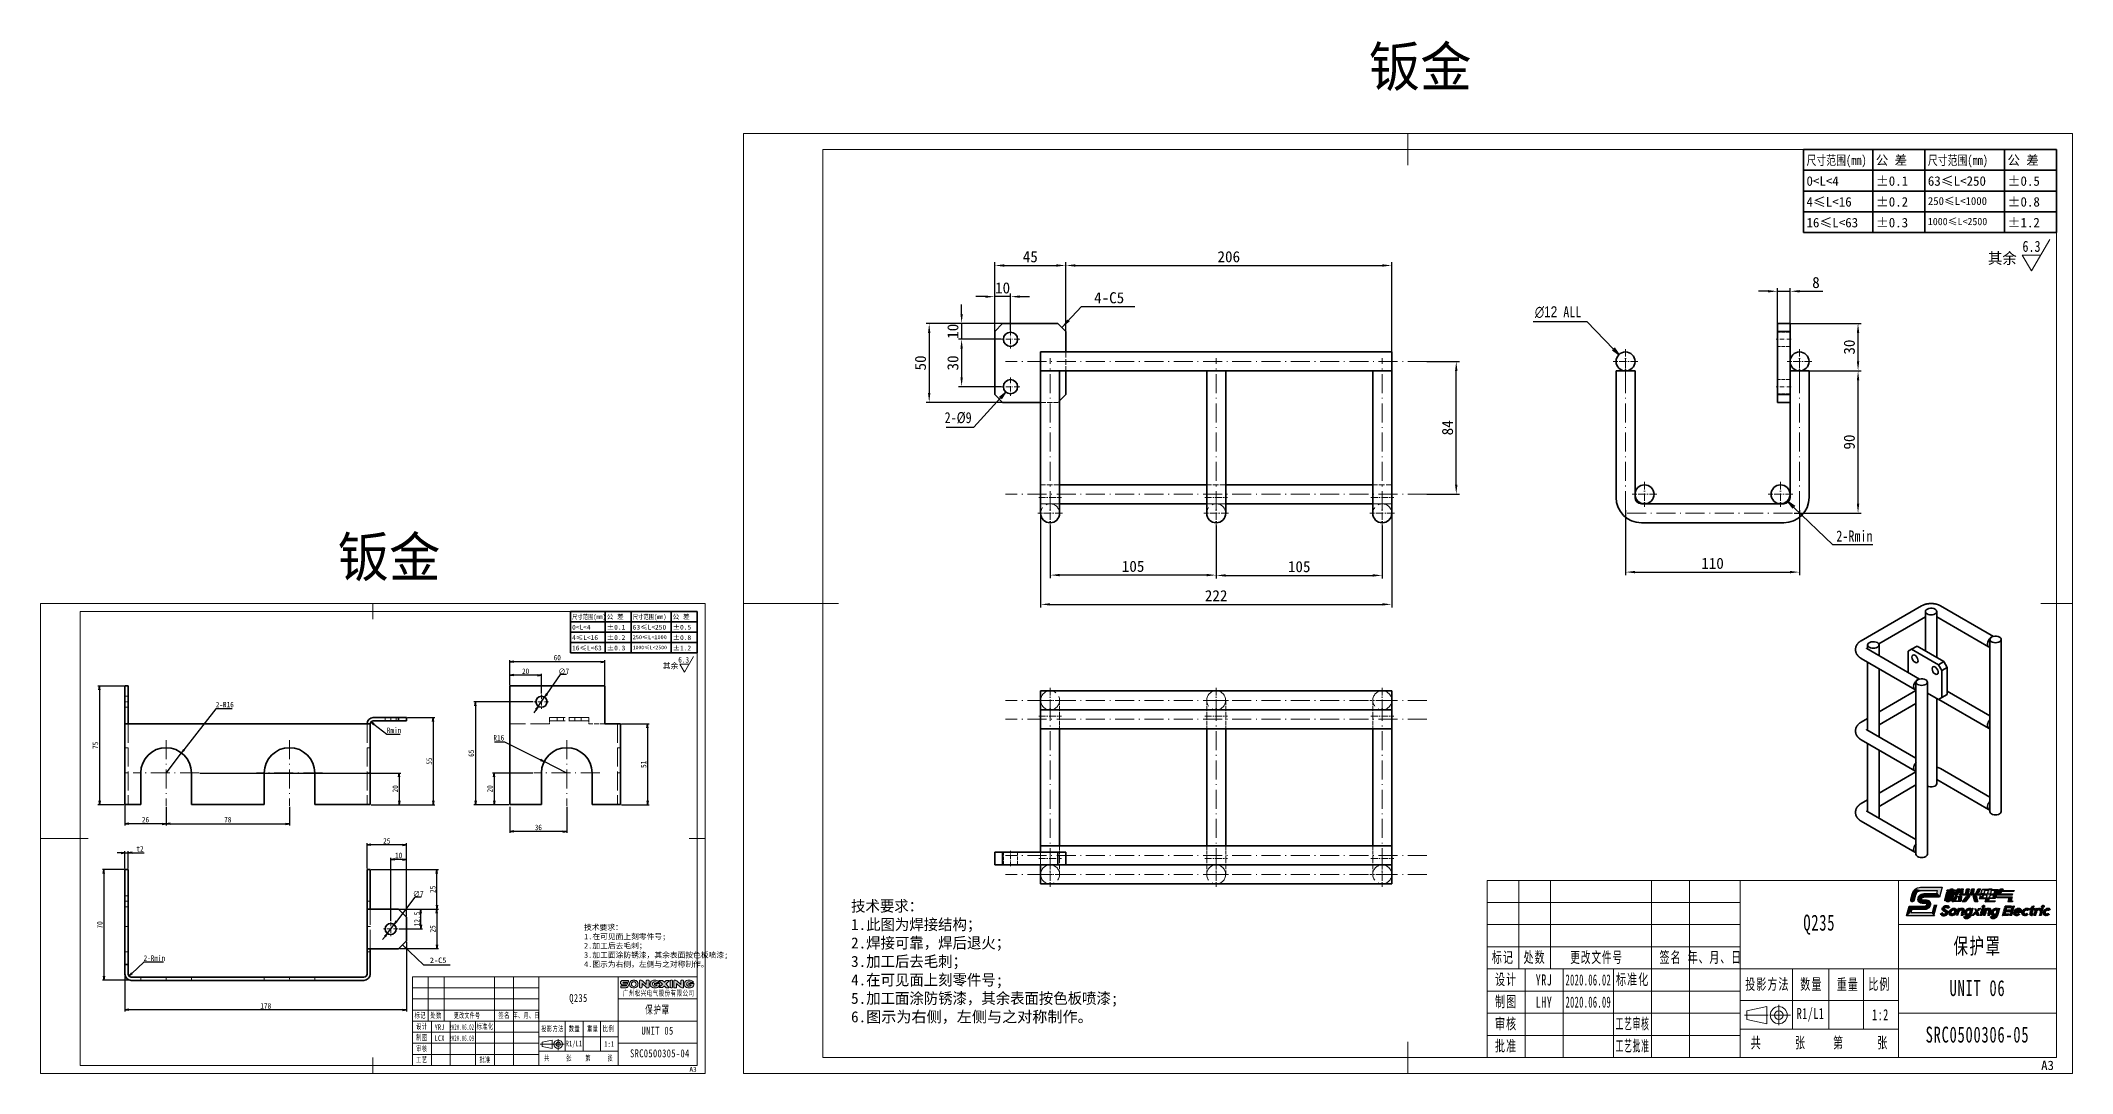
# Model space of a CAD drawing. Header units: millimetres. Extents: x -15766 to 80009, y -9701 to 15159.
# Drawn here: x -9201 to -7917, y 8886 to 9539 of the extents above; entities that cross this region are included whole.
import ezdxf
from ezdxf.enums import TextEntityAlignment as Align

# ---------------------------------------------------------------- set-up
doc = ezdxf.new("R2010")
doc.units = ezdxf.units.MM
for name, pattern in [('CENTER-HOKUTO_1', [16, 13, -1, 1, -1]), ('DASHDOT', [18.5, 12, -3, 0.5, -3]), ('DASHED', [15, 12, -3]), ('HIDDEN', [0.2, 0.1, -0.1]), ('HIDDEN-HOKUTO_1', [2, 1, -1])]:
    doc.linetypes.add(name, pattern=pattern)
doc.layers.get('DEFPOINTS').update_dxf_attribs({"lineweight": 18})
doc.layers.add('07', color=7, linetype='Continuous')
doc.layers.add('DRW0001_DXF_FORMAT', color=7, linetype='Continuous')
for name, color, linetype, lineweight in [('AM_7', 2, 'CENTER-HOKUTO_1', 18), ('AM_HID', 1, 'HIDDEN-HOKUTO_1', 18), ('CDRAFT0', 7, 'Continuous', 18), ('DIM', 253, 'Continuous', 20), ('title_frame', 7, 'Continuous', 18), ('word_dim', 9, 'Continuous', 18), ('尺寸线层', 3, 'Continuous', 18), ('标注线', 3, 'Continuous', 18), ('粗实线层', 7, 'Continuous', 35), ('粗实线层_1', 7, 'Continuous', 15), ('细实线层', 7, 'Continuous', 18)]:
    doc.layers.add(name, color=color, linetype=linetype, lineweight=lineweight)
doc.styles.add('DIM', font='', dxfattribs={"width": 0.8})
doc.styles.add('STYLE1', font='')
doc.styles.add('UserTxtStyle1', font='', dxfattribs={"width": 0.618357})
doc.styles.add('UserTxtStyle2', font='', dxfattribs={"width": 0.634692})
doc.styles.add('UserTxtStyle3', font='', dxfattribs={"width": 0.7})
doc.styles.add('标准', font='', dxfattribs={"width": 0.667})
doc.styles.get('DIM').set_extended_font_data('NSimSun')
doc.styles.get('STYLE1').set_extended_font_data('宋体')
doc.styles.get('UserTxtStyle1').set_extended_font_data('宋体')
doc.styles.get('UserTxtStyle2').set_extended_font_data('宋体')
doc.styles.get('UserTxtStyle3').set_extended_font_data('宋体')
doc.styles.get('标准').set_extended_font_data('宋体')
doc.dimstyles.new('1-1', dxfattribs={"dimtxt": 3.5, "dimasz": 3, "dimexe": 1, "dimexo": 0, "dimgap": 1, "dimtad": 1, "dimdsep": 46, "dimtxsty": 'DIM', "dimblk": '_CAXARROW', "dimcen": 0, "dimdle": 6, "dimclrd": 256, "dimclre": 256, "dimclrt": 3, "dimazin": 2, "dimtfac": 0.707107, "dimtmove": 0, "dimatfit": 3, "dimfxl": 0, "dimfrac": 2, "dimtolj": 1, "dimarcsym": 0})
doc.dimstyles.new('1-1$0', dxfattribs={"dimtxt": 3.5, "dimasz": 2.5, "dimexe": 1, "dimexo": 0.625, "dimgap": 0.8, "dimtad": 1, "dimdsep": 46, "dimtxsty": 'DIM', "dimblk": 'OPEN', "dimcen": 0, "dimdle": 5, "dimclrd": 256, "dimclre": 256, "dimclrt": 3, "dimazin": 3, "dimtfac": 0.5, "dimtmove": 0, "dimatfit": 3, "dimldrblk": 'OPEN', "dimfxl": 0, "dimtolj": 1, "dimarcsym": 0})
doc.dimstyles.new('1-1$3', dxfattribs={"dimtxt": 3.5, "dimasz": 2.5, "dimexe": 1, "dimexo": 0.625, "dimgap": 0.3, "dimtad": 1, "dimtih": 1, "dimtoh": 1, "dimdsep": 46, "dimtxsty": 'DIM', "dimblk": 'OPEN', "dimcen": 0, "dimdle": 5, "dimclrd": 256, "dimclre": 256, "dimclrt": 3, "dimazin": 3, "dimtfac": 0.5, "dimtmove": 0, "dimatfit": 3, "dimldrblk": 'OPEN', "dimfxl": 0, "dimtolj": 1, "dimarcsym": 0})
doc.dimstyles.new('1-1$4', dxfattribs={"dimtxt": 3.5, "dimasz": 2.5, "dimexe": 1, "dimexo": 0.625, "dimgap": 0.8, "dimtad": 1, "dimtih": 1, "dimtoh": 1, "dimzin": 12, "dimdsep": 46, "dimtxsty": 'DIM', "dimblk": 'OPEN', "dimcen": 0, "dimdle": 5, "dimclrd": 256, "dimclre": 256, "dimclrt": 3, "dimazin": 3, "dimtfac": 0.5, "dimtmove": 0, "dimatfit": 3, "dimldrblk": 'OPEN', "dimfxl": 0, "dimtolj": 1, "dimarcsym": 0})
doc.dimstyles.new('1-2', dxfattribs={"dimscale": 2, "dimtxt": 3.5, "dimasz": 3, "dimexe": 1, "dimexo": 0, "dimgap": 1, "dimtad": 1, "dimdsep": 46, "dimtxsty": 'DIM', "dimblk": 'OPEN', "dimcen": 0, "dimdle": 6, "dimclrd": 256, "dimclre": 256, "dimclrt": 3, "dimazin": 2, "dimtfac": 0.707107, "dimtmove": 0, "dimatfit": 3, "dimfxl": 0, "dimfrac": 2, "dimtolj": 1, "dimarcsym": 0})
doc.dimstyles.new('1-2$0', dxfattribs={"dimscale": 2, "dimtxt": 3.5, "dimasz": 3, "dimexe": 1, "dimexo": 0, "dimgap": 1, "dimtad": 1, "dimdsep": 46, "dimtxsty": 'Standard', "dimblk": '_CAXARROW', "dimcen": 0, "dimdle": 6, "dimclrd": 256, "dimclre": 256, "dimclrt": 3, "dimazin": 2, "dimtfac": 0.707107, "dimtmove": 0, "dimatfit": 3, "dimfxl": 0, "dimfrac": 2, "dimtolj": 1, "dimarcsym": 0})
doc.dimstyles.new('1-2$3', dxfattribs={"dimscale": 2, "dimtxt": 3.5, "dimasz": 2.5, "dimexe": 1, "dimexo": 0.625, "dimgap": 1.2, "dimtad": 1, "dimtih": 1, "dimtoh": 1, "dimdsep": 46, "dimtxsty": 'DIM', "dimblk": 'OPEN', "dimcen": 0, "dimdle": 5, "dimclrd": 256, "dimclre": 256, "dimclrt": 3, "dimazin": 2, "dimtfac": 0.5, "dimtofl": 0, "dimtmove": 0, "dimatfit": 3, "dimfxl": 0, "dimtolj": 1, "dimarcsym": 0})
doc.dimstyles.new('1-2$4', dxfattribs={"dimscale": 2, "dimtxt": 3.5, "dimasz": 2.5, "dimexe": 1, "dimexo": 0.625, "dimgap": 1, "dimtad": 1, "dimtih": 1, "dimtoh": 1, "dimdsep": 46, "dimtxsty": 'DIM', "dimblk": 'OPEN', "dimcen": 0, "dimdle": 5, "dimclrd": 256, "dimclre": 256, "dimclrt": 3, "dimazin": 2, "dimtfac": 0.5, "dimtofl": 0, "dimtmove": 0, "dimatfit": 3, "dimfxl": 0, "dimtolj": 1, "dimarcsym": 0})

msp = doc.modelspace()

# ---------------------------------------------------------------- texts
at = {"layer": 'DIM', "color": 2, "style": 'DIM', "width": 0.8}
for height, p in [(7, (-7937.13182, 9403.11804)), (3.5, (-8791.47789, 9144.5456))]:
    msp.add_attdef('6.3', text='0.0', height=height, dxfattribs=at).set_placement(p, align=Align.BOTTOM_RIGHT)
at = {"layer": 'title_frame', "color": 3, "attachment_point": 7, "style": 'STYLE1'}
for insert, char_height, width in [((-8791.2742, 8886.97963), 2.958904, 5.8684932), ((-7936.72445, 8887.98611), 5.917808, 11.7369863)]:
    msp.add_mtext('A3', dxfattribs=dict(at, insert=insert, char_height=char_height, width=width))
at = {"layer": 'word_dim', "color": 3, "char_height": 25, "width": 116.6634772, "attachment_point": 1}
for insert in [(-8361.82169, 9534.76248), (-9013.65982, 9224.8467)]:
    msp.add_mtext('钣金', dxfattribs=dict(at, insert=insert))
at = {"layer": 'word_dim', "linetype": 'Continuous', "attachment_point": 1}
for insert, char_height, width in [((-7970.38525, 9404.64976), 7, 21.7212079), ((-8808.10461, 9145.31145), 3.5, 10.860604)]:
    msp.add_mtext('{\\C3;其余}', dxfattribs=dict(at, insert=insert, char_height=char_height, width=width))
at = {"layer": 'word_dim', "color": 3, "attachment_point": 7}
for s, insert, char_height in [('4-C5', (-8535.46706, 9372.59072), 7), ('2-C5', (-8955.38, 8955.63932), 3.5)]:
    msp.add_mtext(s, dxfattribs=dict(at, insert=insert, char_height=char_height))
at = {"layer": 'word_dim', "linetype": 'Continuous', "ltscale": 4, "attachment_point": 1}
for s, insert, char_height, width in [('{\\C3;技术要求：\\P1.此图为焊接结构；\\P2.焊接可靠，焊后退火；\\P3.加工后去毛刺；\\P4.在可见面上刻零件号;\\P5.加工面涂防锈漆，其余表面按色板喷漆;\\P\\fNSimSun|b0|i0|c134|p49;6\\fSimSun|b0|i0|c134|p49;.图示为右侧，左侧与之对称制作。}', (-8689.0709, 8995.26017), 7, 279.2071636), ('{\\C3;技术要求：\\P\\fNSimSun|b0|i0|c134|p49;1\\fSimSun|b0|i0|c134|p49;.在可见面上刻零件号;\\P2.加工后去毛刺；\\P3.加工面涂防锈漆，其余表面按色板喷漆;\\P\\fNSimSun|b0|i0|c134|p49;4\\fSimSun|b0|i0|c134|p49;.图示为右侧，左侧与之对称制作。\\P         }', (-8857.87963, 8980.06762), 3.5, 139.6035818)]:
    msp.add_mtext(s, dxfattribs=dict(at, insert=insert, char_height=char_height, width=width))
at = {"layer": '尺寸线层', "attachment_point": 5, "line_spacing_factor": 1.15057}
for s, insert, char_height, width, style in [('{\\T1.1;Q235}', (-8077.01556, 8979.97315), 10.1006116, 58.9160087, '标准'), ('{\\T1.1;保护罩}', (-7977.01556, 8965.93463), 10.1006116, 58.9160087, '标准'), ('\\T1.1;标记', (-8277.01556, 8958.97315), 7, 36, '标准'), ('\\T1.1;处数', (-8257.01556, 8958.97315), 7, 36, '标准'), ('\\T1.1;更改文件号', (-8217.74872, 8958.92516), 7, 60, 'UserTxtStyle1'), ('\\T1.1;签名', (-8171.01556, 8958.97315), 7, 44, '标准'), ('\\T1.1;年、月、日', (-8143.01556, 8958.97315), 7, 60, 'UserTxtStyle2'), ('\\T1.1;设计', (-8275.01556, 8944.97315), 7, 44, '标准'), ('{\\T1.1;YRJ}', (-8251.01556, 8944.97315), 7, 44, '标准'), ('{\\W0.5;\\T1.1;2020.06.02}', (-8223.01556, 8944.97315), 7, 32, '标准'), ('\\T1.1;标准化', (-8195.01556, 8944.97315), 7, 44, '标准'), ('\\T1.1;投影方法', (-8109.82557, 8941.97315), 7, 44, '标准'), ('\\T1.1;数量', (-8082.01556, 8941.97315), 7, 44, '标准'), ('\\T1.1;重量', (-8059.01556, 8941.97315), 7, 44, '标准'), ('\\T1.1;比例', (-8039.01556, 8941.97315), 7, 44, '标准'), ('{\\T1.1;UNIT 06}', (-7977.01556, 8939.80054), 10.1006116, 58.9160087, '标准'), ('\\T1.1;Q235', (-8861.41976, 8932.97315), 5.050306, 29.4580043, '标准'), ('\\T1.1;广州松兴电气股份有限公司', (-8810.70466, 8936.46203), 3.5, 47.3170633, 'UserTxtStyle3'), ('{\\T1.1;保护罩}', (-8811.41976, 8925.95389), 5.0503058, 29.4580043, '标准'), ('\\T1.1;制图', (-8275.01556, 8930.97315), 7, 44, '标准'), ('{\\T1.1;LHY}', (-8251.01556, 8930.97315), 7, 44, '标准'), ('{\\W0.5;\\T1.1;2020.06.09}', (-8223.01556, 8930.97315), 7, 32, '标准'), ('{\\T1.1;R1/L1}', (-8082.51556, 8922.97315), 7, 23, '标准'), ('\\T1.1;标记', (-8961.41976, 8922.47315), 3.5, 18, '标准'), ('\\T1.1;设计', (-8960.41976, 8915.47315), 3.5, 22, '标准'), ('\\T1.1;处数', (-8951.41976, 8922.47315), 3.5, 18, '标准'), ('{\\T1.1;YRJ}', (-8949.15648, 8915.19843), 3.5, 22, '标准'), ('{\\W0.5;\\T1.1;2020.06.02}', (-8935.15648, 8915.19843), 3.5, 16, '标准'), ('\\T1.1;更改文件号', (-8931.78634, 8922.44916), 3.5, 30, 'UserTxtStyle1'), ('\\T1.1;标准化', (-8920.41976, 8915.47315), 3.5, 22, '标准'), ('\\T1.1;签名', (-8908.41976, 8922.47315), 3.5, 22, '标准'), ('\\T1.1;年、月、日', (-8894.41976, 8922.47315), 3.5, 30, 'UserTxtStyle2'), ('\\T1.1;投影方法', (-8877.82476, 8913.97315), 3.5, 22, '标准'), ('\\T1.1;数量', (-8863.91976, 8913.97315), 3.5, 22, '标准'), ('\\T1.1;重量', (-8852.41976, 8913.97315), 3.5, 22, '标准'), ('\\T1.1;比例', (-8842.41976, 8913.97315), 3.5, 22, '标准'), ('{\\T1.1;UNIT 05}', (-8811.41976, 8912.88685), 5.0503058, 29.4580043, '标准'), ('\\T1.1;审核', (-8275.01556, 8916.97315), 7, 44, '标准'), ('{\\W0.5;\\T1.1;工艺审核}', (-8195.01556, 8916.97315), 7, 44, '标准'), ('{\\T1.1;1:2}', (-8038.34594, 8922.97315), 7, 21.3392391, '标准'), ('{\\T1.1;SRC0500306-05}', (-7977.01556, 8910.38859), 10.1006116, 58.747581, '标准'), ('\\T1.1;制图', (-8960.41976, 8908.47315), 3.5, 22, '标准'), ('\\T1.1;审核', (-8960.41976, 8901.47315), 3.5, 22, '标准'), ('{\\T1.1;LCX}', (-8949.15648, 8908.19843), 3.5, 22, '标准'), ('{\\W0.5;\\T1.1;2020.06.09}', (-8935.15648, 8908.19843), 3.5, 16, '标准'), ('{\\T1.1;R1/L1}', (-8864.16976, 8904.47315), 3.5, 11.5, '标准'), ('\\T1.1;1:1', (-8841.91976, 8904.47315), 3.5, 7.4626183, '标准'), ('{\\T1.1;SRC0500305-04}', (-8809.95645, 8898.57815), 5.0503058, 29.3737905, '标准'), ('{\\T1.1;批准}', (-8275.01556, 8902.97315), 7, 44, '标准'), ('{\\W0.5;\\T1.1;工艺批准}', (-8195.01556, 8902.97315), 7, 44, '标准'), ('\\T1.1;共', (-8116.8729, 8904.97315), 7, 16, '标准'), ('\\T1.1;张', (-8088.8729, 8904.97315), 7, 16, '标准'), ('\\T1.1;第', (-8064.79508, 8904.97315), 7, 16, '标准'), ('\\T1.1;张', (-8036.8729, 8904.97315), 7, 16, '标准'), ('\\T1.1;工艺', (-8960.41976, 8894.47315), 3.5, 22, '标准'), ('\\T1.1;批准', (-8920.41976, 8894.47315), 3.5, 22, '标准'), ('\\T1.1;共', (-8881.34843, 8895.47315), 3.5, 8, '标准'), ('\\T1.1;张', (-8867.34843, 8895.47315), 3.5, 8, '标准'), ('\\T1.1;第', (-8855.30952, 8895.47315), 3.5, 8, '标准'), ('\\T1.1;张', (-8841.34843, 8895.47315), 3.5, 8, '标准')]:
    msp.add_mtext(s, dxfattribs=dict(at, insert=insert, char_height=char_height, width=width, style=style))

# ---------------------------------------------------------------- blocks, each defined once
blk = doc.blocks.new('*X1987')
at = {"layer": 'CDRAFT0'}
for p, q in [((420, 297), (0, 297)), ((0, 297), (0, 0)), ((420, 0), (420, 297)), ((0, 0), (420, 0))]:
    blk.add_line(p, q, dxfattribs=at)
at = {"layer": '粗实线层_1'}
for p, q in [((210, 297), (210, 287)), ((415, 292), (25, 292)), ((25, 292), (25, 5)), ((415, 5), (415, 292)), ((0, 148.5), (30, 148.5)), ((420, 148.5), (410, 148.5)), ((25, 5), (415, 5)), ((210, 0), (210, 10))]:
    blk.add_line(p, q, dxfattribs=at)
blk = doc.blocks.new('*X1988')
at = {"layer": 'word_dim', "color": 142}
for p, q in [((-8.1, 50.9), (-8.1, 51.9)), ((-5.8, 53.8), (-4.4, 53.8)), ((-4.8, 52.8), (-5.4, 52.8)), ((-5.3, 50.9), (-5.3, 51.8)), ((-5.1, 51.9), (-2.1, 51.9)), ((-2.5, 52.4), (-3.9, 52.4)), ((-2, 51.8), (-2, 51)), ((-4.1, 49), (-5.9, 49)), ((-3.7, 50.9), (-5.3, 50.9))]:
    blk.add_line(p, q, dxfattribs=at)
for centre, radius, start, end in [((-5.9, 51.6), 2.22, 87.9834, 173.5522), ((-5.1, 51.4), 1.48, 102.1571, 179.7274), ((-5.2, 51.5), 1.42, 183.4563, 278.6924), ((-5.1, 51.8), 0.119, 90, 180), ((-4.9, 51.5), 1.34, 40.0143, 83.3977), ((-4.8, 50.9), 2.98, 35.6455, 82.0464), ((-2.5, 52.5), 0.162, 256.8929, 44.031), ((-2.1, 51.8), 0.119, 360, 90), ((-5.7, 51.5), 2.48, 193.9312, 265.9152), ((-5, 51.5), 1.4, 272.3479, 338.0694), ((-4.5, 51.6), 2.55, 277.9409, 347.0572)]:
    blk.add_arc(centre, radius, start, end, dxfattribs=at)
blk = doc.blocks.new('*X1989')
at = {"layer": 'word_dim', "color": 142}
for p, q in [((-42.7, 51.7), (-42.7, 51.1)), ((-39.4, 53.8), (-40.7, 53.8)), ((-37.4, 51.1), (-37.4, 51.7)), ((-40.7, 49), (-39.4, 49))]:
    blk.add_line(p, q, dxfattribs=at)
for centre, radius, start, end in [((-40.6, 51.7), 2.09, 92.4923, 179.9697), ((-39.4, 51.7), 2.09, 0.0303, 87.5077), ((-40.6, 51.1), 2.09, 180.0303, 267.5077), ((-39.5, 51.1), 2.1, 270.4586, 359.6716)]:
    blk.add_arc(centre, radius, start, end, dxfattribs=at)
blk = doc.blocks.new('*X1990')
at = {"layer": 'word_dim', "color": 142}
for p, q in [((-47, 53.7), (-43.6, 53.7)), ((-43.6, 52.7), (-46.4, 52.7)), ((-46.4, 52), (-44.8, 52)), ((-43.4, 53.6), (-43.4, 52.9)), ((-48.3, 49.1), (-48.3, 50)), ((-44.8, 49.1), (-48.3, 49.1)), ((-47.9, 50.3), (-44.9, 50.3)), ((-44.9, 50.9), (-47, 50.9))]:
    blk.add_line(p, q, dxfattribs=at)
for centre, radius, start, end in [((-47, 52.3), 1.45, 90, 270), ((-46.4, 52.3), 0.346, 90, 270), ((-44.8, 50.6), 1.42, 270, 90), ((-43.6, 53.5), 0.196, 10.2062, 90), ((-43.6, 52.9), 0.202, 271.2386, 0), ((-47.9, 50), 0.356, 90, 180), ((-44.9, 50.6), 0.256, 270, 90)]:
    blk.add_arc(centre, radius, start, end, dxfattribs=at)
blk = doc.blocks.new('*X1991')
at = {"layer": 'word_dim', "color": 142}
for p, q in [((-36.4, 49.4), (-36.4, 53.5)), ((-36.2, 53.8), (-35.4, 53.8)), ((-32.3, 49.4), (-34.8, 51.7)), ((-34.8, 51.7), (-34.8, 49.4)), ((-34.6, 53.4), (-32.1, 51.2)), ((-32.1, 51.2), (-32.1, 53.6)), ((-31.8, 53.8), (-30.7, 53.8)), ((-30.4, 53.6), (-30.4, 49.4)), ((-35.1, 49.1), (-36.2, 49.1)), ((-30.7, 49.1), (-31.6, 49.1))]:
    blk.add_line(p, q, dxfattribs=at)
for centre, radius, start, end in [((-36.2, 53.5), 0.237, 90, 180), ((-35.4, 52.8), 0.998, 41.87, 90), ((-31.8, 53.6), 0.237, 90, 180), ((-30.7, 53.6), 0.237, 0, 90), ((-36.2, 49.4), 0.237, 180, 270), ((-35.1, 49.4), 0.237, 270, 0), ((-31.6, 50), 0.922, 223.0098, 270), ((-30.7, 49.4), 0.237, 270, 0)]:
    blk.add_arc(centre, radius, start, end, dxfattribs=at)
blk = doc.blocks.new('*X1992')
at = {"layer": 'word_dim', "color": 142}
for p, q in [((-29.7, 50.9), (-29.7, 51.9)), ((-27.5, 53.8), (-26, 53.8)), ((-26.4, 52.8), (-27, 52.8)), ((-26.9, 50.9), (-26.9, 51.8)), ((-26.8, 51.9), (-23.8, 51.9)), ((-24.1, 52.4), (-25.5, 52.4)), ((-23.6, 51.8), (-23.6, 51)), ((-25.8, 49), (-27.5, 49)), ((-25.3, 50.9), (-26.9, 50.9))]:
    blk.add_line(p, q, dxfattribs=at)
for centre, radius, start, end in [((-27.5, 51.6), 2.22, 87.9834, 173.5522), ((-26.7, 51.4), 1.48, 102.1571, 179.7274), ((-26.8, 51.5), 1.42, 183.4563, 278.6924), ((-26.8, 51.8), 0.119, 90, 180), ((-26.5, 51.5), 1.34, 40.0143, 83.3977), ((-26.4, 50.9), 2.98, 35.6455, 82.0464), ((-24.1, 52.5), 0.162, 256.8929, 44.031), ((-23.8, 51.8), 0.119, 360, 90), ((-27.3, 51.5), 2.48, 193.9312, 265.9152), ((-26.6, 51.5), 1.4, 272.3479, 338.0694), ((-26.1, 51.6), 2.55, 277.9409, 347.0572)]:
    blk.add_arc(centre, radius, start, end, dxfattribs=at)
blk = doc.blocks.new('*X1993')
at = {"layer": 'word_dim', "color": 142}
for p, q in [((-21.8, 51.4), (-24, 49.4)), ((-23.9, 53.5), (-21.8, 51.4)), ((-21.8, 53.7), (-23.8, 53.7)), ((-20.7, 52.7), (-21.8, 53.7)), ((-19.5, 53.7), (-20.6, 52.7)), ((-19.6, 51.5), (-17.7, 53.5)), ((-17.8, 53.7), (-19.5, 53.7)), ((-23.9, 49.2), (-21.8, 49.2)), ((-21.8, 49.2), (-20.8, 50.1)), ((-20.6, 50.1), (-19.6, 49.1)), ((-17.7, 49.3), (-19.6, 51.4)), ((-19.6, 49.1), (-17.8, 49.1))]:
    blk.add_line(p, q, dxfattribs=at)
for centre, start, end in [((-23.8, 53.6), 90, 225.5878), ((-20.7, 52.8), 226.0826, 314.4638), ((-19.6, 51.4), 135.4134, 224.006), ((-17.8, 53.6), 315.4134, 90), ((-23.9, 49.3), 133.1111, 270), ((-20.7, 50), 44.8103, 133.7737), ((-17.8, 49.3), 270, 44.006)]:
    blk.add_arc(centre, 0.119, start, end, dxfattribs=at)
blk = doc.blocks.new('*X1994')
at = {"layer": 'word_dim', "color": 142}
for p, q in [((-17, 49.4), (-17, 53.5)), ((-16.7, 53.8), (-15.7, 53.8)), ((-15.5, 53.5), (-15.5, 49.4)), ((-15.7, 49.1), (-16.7, 49.1))]:
    blk.add_line(p, q, dxfattribs=at)
for centre, start, end in [((-16.7, 53.5), 90, 180), ((-15.7, 53.5), 0, 90), ((-16.7, 49.4), 180, 270), ((-15.7, 49.4), 270, 0)]:
    blk.add_arc(centre, 0.237, start, end, dxfattribs=at)
blk = doc.blocks.new('*X1995')
at = {"layer": 'word_dim', "color": 142}
for p, q in [((-14.7, 49.3), (-14.7, 53.6)), ((-14.4, 53.8), (-13.6, 53.8)), ((-10.4, 49.4), (-13, 51.7)), ((-13, 51.7), (-13, 49.3)), ((-12.8, 53.5), (-10.2, 51.2)), ((-10.2, 51.2), (-10.2, 53.5)), ((-10, 53.8), (-8.8, 53.8)), ((-8.6, 53.5), (-8.6, 49.3)), ((-13.3, 49.1), (-14.4, 49.1)), ((-8.8, 49.1), (-9.6, 49.1))]:
    blk.add_line(p, q, dxfattribs=at)
for centre, radius, start, end in [((-14.4, 53.6), 0.237, 90, 180), ((-13.6, 52.6), 1.19, 48.0201, 90), ((-10, 53.5), 0.237, 90, 180), ((-8.8, 53.5), 0.237, 0, 90), ((-14.4, 49.3), 0.237, 180, 270), ((-13.3, 49.3), 0.237, 270, 0), ((-9.6, 50.3), 1.19, 227.7422, 270), ((-8.8, 49.3), 0.237, 270, 0)]:
    blk.add_arc(centre, radius, start, end, dxfattribs=at)
blk = doc.blocks.new('自由公差_1')
at = {"layer": '粗实线层'}
for p, q in [((-80, 0), (0, 0)), ((-80, 0), (-80, -26.3)), ((-58.08, 0), (-58.08, -26.3)), ((-41.64, 0), (-41.64, -26.3)), ((-16.44, 0), (-16.44, -26.3)), ((0, 0), (0, -26.3)), ((-80, -6.58), (0, -6.58)), ((-80, -13.15), (0, -13.15)), ((-80, -19.73), (0, -19.73)), ((-80, -26.3), (0, -26.3))]:
    blk.add_line(p, q, dxfattribs=at)
at = {"layer": '尺寸线层', "linetype": 'Continuous', "attachment_point": 1, "line_spacing_factor": 0.9}
for s, insert, char_height, width in [('{\\W0.8;尺寸范围(mm)}', (-79.04, -1.92), 3, 22.6032), ('公 差', (-57.12, -1.92), 3, 22.6032), ('{\\W0.8;尺寸范围(mm)}', (-40.68, -1.92), 3, 22.6032), ('公 差', (-15.48, -1.92), 3, 22.6032), ('0<L<4', (-79.04, -8.49), 3, 22.6032), ('%%P0.1', (-57.12, -8.49), 3, 12.7119), ('63≤L<250', (-40.68, -8.49), 3, 22.6032), ('%%P0.5', (-15.48, -8.49), 3, 12.5771), ('4≤L<16', (-79.04, -15.07), 3, 22.6032), ('%%P0.2', (-57.12, -15.07), 3, 12.4769), ('250≤L<1000', (-40.68, -15.07), 2.5, 22.6032), ('%%P0.8', (-15.48, -15.07), 3, 13.0759), ('16≤L<63', (-79.04, -21.64), 3, 22.6032), ('%%P0.3', (-57.12, -21.64), 3, 12.7119), ('1000≤L<2500', (-40.68, -21.64), 2.3, 22.6032), ('%%P1.2', (-15.48, -21.64), 3, 12.8764)]:
    blk.add_mtext(s, dxfattribs=dict(at, insert=insert, char_height=char_height, width=width))
blk = doc.blocks.new('_OPEN')
at = {"color": 0, "linetype": 'ByBlock', "lineweight": -2}
for p, q in [((-1, 0.166667), (0, 0)), ((-1, -0.166667), (0, 0)), ((0, 0), (-1, 0))]:
    blk.add_line(p, q, dxfattribs=at)
blk = doc.blocks.new('*D2033')
at = {"layer": 'DEFPOINTS', "color": 0, "transparency": 16777216}
for p in [(-9148.1, 9130.8), (-9164.2, 9055.8), (-9148.1, 9055.8)]:
    blk.add_point(p, dxfattribs=at)
at = {"layer": 'word_dim', "linetype": 'Continuous', "lineweight": -2, "transparency": 16777216}
for p, q in [((-9148.7, 9130.8), (-9165.2, 9130.8)), ((-9164.2, 9128.3), (-9164.2, 9058.3)), ((-9148.7, 9055.8), (-9165.2, 9055.8))]:
    blk.add_line(p, q, dxfattribs=at)
at = {"layer": 'word_dim', "lineweight": -2, "transparency": 16777216, "xscale": 2.5, "yscale": 2.5, "zscale": 2.5}
for p, rotation in [((-9164.2, 9130.8), 90), ((-9164.2, 9055.8), 270)]:
    blk.add_blockref('_OPEN', p, dxfattribs=dict(at, rotation=rotation))
at = {"layer": 'word_dim', "color": 3, "transparency": 16777216, "insert": (-9166.8, 9093.3), "char_height": 3.5, "attachment_point": 5, "rotation": 90, "style": 'DIM'}
blk.add_mtext('\\A1;75', dxfattribs=at)
blk = doc.blocks.new('*D2034')
at = {"layer": 'DEFPOINTS', "color": 0, "transparency": 16777216}
for p in [(-8970.1, 9110.8), (-8993.1, 9055.8), (-8953.2, 9055.8)]:
    blk.add_point(p, dxfattribs=at)
at = {"layer": 'word_dim', "linetype": 'Continuous', "lineweight": -2, "transparency": 16777216}
for p, q in [((-8969.5, 9110.8), (-8952.2, 9110.8)), ((-8953.2, 9108.3), (-8953.2, 9058.3)), ((-8992.5, 9055.8), (-8952.2, 9055.8))]:
    blk.add_line(p, q, dxfattribs=at)
at = {"layer": 'word_dim', "lineweight": -2, "transparency": 16777216, "xscale": 2.5, "yscale": 2.5, "zscale": 2.5}
for p, rotation in [((-8953.2, 9110.8), 90), ((-8953.2, 9055.8), 270)]:
    blk.add_blockref('_OPEN', p, dxfattribs=dict(at, rotation=rotation))
at = {"layer": 'word_dim', "color": 3, "transparency": 16777216, "insert": (-8955.8, 9083.3), "char_height": 3.5, "attachment_point": 5, "rotation": 90, "style": 'DIM'}
blk.add_mtext('\\A1;55', dxfattribs=at)
blk = doc.blocks.new('*D2035')
at = {"layer": 'DEFPOINTS', "color": 0, "transparency": 16777216}
for p in [(-8970.1, 8969.8), (-9148.1, 8951.8), (-9148.1, 8926.1)]:
    blk.add_point(p, dxfattribs=at)
at = {"layer": 'word_dim', "linetype": 'Continuous', "lineweight": -2, "transparency": 16777216}
for p, q in [((-8970.1, 8969.1), (-8970.1, 8925.1)), ((-9148.1, 8951.1), (-9148.1, 8925.1)), ((-8972.6, 8926.1), (-9145.6, 8926.1))]:
    blk.add_line(p, q, dxfattribs=at)
at = {"layer": 'word_dim', "lineweight": -2, "transparency": 16777216, "xscale": 2.5, "yscale": 2.5, "zscale": 2.5, "rotation": 180}
blk.add_blockref('_OPEN', (-9148.1, 8926.1), dxfattribs=at)
at = {"layer": 'word_dim', "lineweight": -2, "transparency": 16777216, "xscale": 2.5, "yscale": 2.5, "zscale": 2.5}
blk.add_blockref('_OPEN', (-8970.1, 8926.1), dxfattribs=at)
at = {"layer": 'word_dim', "color": 3, "transparency": 16777216, "insert": (-9059.1, 8928.6), "char_height": 3.5, "attachment_point": 5, "style": 'DIM'}
blk.add_mtext('\\A1;178', dxfattribs=at)
blk = doc.blocks.new('*D2036')
at = {"layer": 'DEFPOINTS', "color": 0, "transparency": 16777216}
for p in [(-8995.1, 9030.4), (-8995.1, 9014.8), (-8970.1, 8984.8)]:
    blk.add_point(p, dxfattribs=at)
at = {"layer": 'word_dim', "linetype": 'Continuous', "lineweight": -2, "transparency": 16777216}
for p, q in [((-8995.1, 9015.4), (-8995.1, 9031.4)), ((-8972.6, 9030.4), (-8992.6, 9030.4)), ((-8970.1, 8985.4), (-8970.1, 9031.4))]:
    blk.add_line(p, q, dxfattribs=at)
at = {"layer": 'word_dim', "lineweight": -2, "transparency": 16777216, "xscale": 2.5, "yscale": 2.5, "zscale": 2.5, "rotation": 180}
blk.add_blockref('_OPEN', (-8995.1, 9030.4), dxfattribs=at)
at = {"layer": 'word_dim', "lineweight": -2, "transparency": 16777216, "xscale": 2.5, "yscale": 2.5, "zscale": 2.5}
blk.add_blockref('_OPEN', (-8970.1, 9030.4), dxfattribs=at)
at = {"layer": 'word_dim', "color": 3, "transparency": 16777216, "insert": (-8982.6, 9032.9), "char_height": 3.5, "attachment_point": 5, "style": 'DIM'}
blk.add_mtext('\\A1;25', dxfattribs=at)
blk = doc.blocks.new('*D2037')
at = {"layer": 'DEFPOINTS', "color": 0, "transparency": 16777216}
for p in [(-8980.1, 9021.2), (-8980.1, 8981.8), (-8970.1, 8984.8)]:
    blk.add_point(p, dxfattribs=at)
at = {"layer": 'word_dim', "linetype": 'Continuous', "lineweight": -2, "transparency": 16777216}
for p, q in [((-8980.1, 8982.4), (-8980.1, 9022.2)), ((-8972.6, 9021.2), (-8977.6, 9021.2)), ((-8970.1, 8985.4), (-8970.1, 9022.2))]:
    blk.add_line(p, q, dxfattribs=at)
at = {"layer": 'word_dim', "lineweight": -2, "transparency": 16777216, "xscale": 2.5, "yscale": 2.5, "zscale": 2.5, "rotation": 180}
blk.add_blockref('_OPEN', (-8980.1, 9021.2), dxfattribs=at)
at = {"layer": 'word_dim', "lineweight": -2, "transparency": 16777216, "xscale": 2.5, "yscale": 2.5, "zscale": 2.5}
blk.add_blockref('_OPEN', (-8970.1, 9021.2), dxfattribs=at)
at = {"layer": 'word_dim', "color": 3, "transparency": 16777216, "insert": (-8975.1, 9023.7), "char_height": 3.5, "attachment_point": 5, "style": 'DIM'}
blk.add_mtext('\\A1;10', dxfattribs=at)
blk = doc.blocks.new('*D2038')
at = {"layer": 'DEFPOINTS', "color": 0, "transparency": 16777216}
for p in [(-8993.1, 9014.8), (-8950.9, 9014.8), (-8975.1, 8989.8)]:
    blk.add_point(p, dxfattribs=at)
at = {"layer": 'word_dim', "linetype": 'Continuous', "lineweight": -2, "transparency": 16777216}
for p, q in [((-8992.5, 9014.8), (-8949.9, 9014.8)), ((-8950.9, 8992.3), (-8950.9, 9012.3)), ((-8974.5, 8989.8), (-8949.9, 8989.8))]:
    blk.add_line(p, q, dxfattribs=at)
at = {"layer": 'word_dim', "lineweight": -2, "transparency": 16777216, "xscale": 2.5, "yscale": 2.5, "zscale": 2.5}
for p, rotation in [((-8950.9, 9014.8), 90), ((-8950.9, 8989.8), 270)]:
    blk.add_blockref('_OPEN', p, dxfattribs=dict(at, rotation=rotation))
at = {"layer": 'word_dim', "color": 3, "transparency": 16777216, "insert": (-8953.5, 9002.3), "char_height": 3.5, "attachment_point": 5, "rotation": 90, "style": 'DIM'}
blk.add_mtext('\\A1;25', dxfattribs=at)
blk = doc.blocks.new('*D2039')
at = {"layer": 'DEFPOINTS', "color": 0, "transparency": 16777216}
for p in [(-8975.1, 8989.8), (-8975.1, 8964.8), (-8950.9, 8964.8)]:
    blk.add_point(p, dxfattribs=at)
at = {"layer": 'word_dim', "linetype": 'Continuous', "lineweight": -2, "transparency": 16777216}
for p, q in [((-8974.5, 8989.8), (-8949.9, 8989.8)), ((-8950.9, 8987.3), (-8950.9, 8967.3)), ((-8974.5, 8964.8), (-8949.9, 8964.8))]:
    blk.add_line(p, q, dxfattribs=at)
at = {"layer": 'word_dim', "lineweight": -2, "transparency": 16777216, "xscale": 2.5, "yscale": 2.5, "zscale": 2.5}
for p, rotation in [((-8950.9, 8989.8), 90), ((-8950.9, 8964.8), 270)]:
    blk.add_blockref('_OPEN', p, dxfattribs=dict(at, rotation=rotation))
at = {"layer": 'word_dim', "color": 3, "transparency": 16777216, "insert": (-8953.5, 8977.3), "char_height": 3.5, "attachment_point": 5, "rotation": 90, "style": 'DIM'}
blk.add_mtext('\\A1;25', dxfattribs=at)
blk = doc.blocks.new('_CAXARROW')
blk.add_hatch(color=0).paths.add_polyline_path([(0, 0), (-1, 0.125), (-1, -0.125)], flags=0)
blk = doc.blocks.new('*D2040')
at = {"layer": 'DEFPOINTS', "color": 0, "transparency": 16777216}
for p in [(-8975.5, 8989.8), (-8961, 8989.8), (-8975.5, 8977.3)]:
    blk.add_point(p, dxfattribs=at)
at = {"layer": 'word_dim', "linetype": 'Continuous', "lineweight": -2, "transparency": 16777216}
for p, q in [((-8974.9, 8989.8), (-8960, 8989.8)), ((-8961, 8979.8), (-8961, 8987.3)), ((-8974.9, 8977.3), (-8960, 8977.3))]:
    blk.add_line(p, q, dxfattribs=at)
at = {"layer": 'word_dim', "lineweight": -2, "transparency": 16777216, "xscale": 2.5, "yscale": 2.5, "zscale": 2.5}
for p, rotation in [((-8961, 8989.8), 90), ((-8961, 8977.3), 270)]:
    blk.add_blockref('_OPEN', p, dxfattribs=dict(at, rotation=rotation))
at = {"layer": 'word_dim', "color": 3, "transparency": 16777216, "insert": (-8963.5, 8983.5), "char_height": 3.5, "attachment_point": 5, "rotation": 90, "style": 'DIM'}
blk.add_mtext('\\A1;12.5', dxfattribs=at)
blk = doc.blocks.new('*D2041')
at = {"layer": 'DEFPOINTS', "color": 0, "transparency": 16777216}
for p in [(-8978, 8980.1), (-8982.2, 8974.5)]:
    blk.add_point(p, dxfattribs=at)
at = {"layer": 'word_dim', "linetype": 'Continuous', "lineweight": -2, "transparency": 16777216}
for p, q in [((-8964.9, 8997.4), (-8976.5, 8982)), ((-8960.9, 8997.4), (-8964.9, 8997.4)), ((-8982.2, 8974.5), (-8978, 8980.1)), ((-8983.7, 8972.5), (-8985.2, 8970.5))]:
    blk.add_line(p, q, dxfattribs=at)
at = {"layer": 'word_dim', "lineweight": -2, "transparency": 16777216, "xscale": 2.5, "yscale": 2.5, "zscale": 2.5}
for p, rotation in [((-8978, 8980.1), 232.9332461110066), ((-8982.2, 8974.5), 52.93324611100655)]:
    blk.add_blockref('_OPEN', p, dxfattribs=dict(at, rotation=rotation))
at = {"layer": 'word_dim', "color": 3, "transparency": 16777216, "insert": (-8962.7, 8999.5), "char_height": 3.5, "attachment_point": 5, "style": 'DIM'}
blk.add_mtext('\\A1;∅7', dxfattribs=at)
blk = doc.blocks.new('*D2042')
at = {"layer": 'DEFPOINTS', "color": 0, "transparency": 16777216}
for p in [(-9146.1, 9025.4), (-9148.1, 9014.8), (-9146.1, 9014.8)]:
    blk.add_point(p, dxfattribs=at)
at = {"layer": 'word_dim', "linetype": 'Continuous', "lineweight": -2, "transparency": 16777216}
for p, q in [((-9150.6, 9025.4), (-9153.1, 9025.4)), ((-9148.1, 9015.4), (-9148.1, 9026.4)), ((-9148.1, 9025.4), (-9146.1, 9025.4)), ((-9146.1, 9015.4), (-9146.1, 9026.4)), ((-9143.6, 9025.4), (-9136, 9025.4))]:
    blk.add_line(p, q, dxfattribs=at)
at = {"layer": 'word_dim', "lineweight": -2, "transparency": 16777216, "xscale": 2.5, "yscale": 2.5, "zscale": 2.5}
blk.add_blockref('_OPEN', (-9148.1, 9025.4), dxfattribs=at)
at = {"layer": 'word_dim', "lineweight": -2, "transparency": 16777216, "xscale": 2.5, "yscale": 2.5, "zscale": 2.5, "rotation": 180}
blk.add_blockref('_OPEN', (-9146.1, 9025.4), dxfattribs=at)
at = {"layer": 'word_dim', "color": 3, "transparency": 16777216, "insert": (-9138.6, 9027.9), "char_height": 3.5, "attachment_point": 5, "style": 'DIM'}
blk.add_mtext('\\A1;t2', dxfattribs=at)
blk = doc.blocks.new('*D2043')
at = {"layer": 'DEFPOINTS', "color": 0, "transparency": 16777216}
for p in [(-9148.1, 9014.8), (-9161.4, 8944.8), (-9144.1, 8944.8)]:
    blk.add_point(p, dxfattribs=at)
at = {"layer": 'word_dim', "linetype": 'Continuous', "lineweight": -2, "transparency": 16777216}
for p, q in [((-9148.7, 9014.8), (-9162.4, 9014.8)), ((-9161.4, 9012.3), (-9161.4, 8947.3)), ((-9144.7, 8944.8), (-9162.4, 8944.8))]:
    blk.add_line(p, q, dxfattribs=at)
at = {"layer": 'word_dim', "lineweight": -2, "transparency": 16777216, "xscale": 2.5, "yscale": 2.5, "zscale": 2.5}
for p, rotation in [((-9161.4, 9014.8), 90), ((-9161.4, 8944.8), 270)]:
    blk.add_blockref('_OPEN', p, dxfattribs=dict(at, rotation=rotation))
at = {"layer": 'word_dim', "color": 3, "transparency": 16777216, "insert": (-9164, 8979.8), "char_height": 3.5, "attachment_point": 5, "rotation": 90, "style": 'DIM'}
blk.add_mtext('\\A1;70', dxfattribs=at)
blk = doc.blocks.new('*D2044')
at = {"layer": 'DEFPOINTS', "color": 0, "transparency": 16777216}
for p in [(-9145.6, 8947.4), (-9144.1, 8948.8)]:
    blk.add_point(p, dxfattribs=at)
at = {"layer": 'word_dim', "linetype": 'Continuous', "lineweight": -2, "transparency": 16777216}
for p, q in [((-9136.1, 8956.2), (-9143.7, 8949.1)), ((-9123.7, 8956.2), (-9136.1, 8956.2))]:
    blk.add_line(p, q, dxfattribs=at)
at = {"layer": 'word_dim', "lineweight": -2, "transparency": 16777216, "xscale": 2.5, "yscale": 2.5, "zscale": 2.5, "rotation": 223.2355918548787}
blk.add_blockref('_OPEN', (-9145.6, 8947.4), dxfattribs=at)
at = {"layer": 'word_dim', "color": 3, "transparency": 16777216, "insert": (-9129.5, 8958.8), "char_height": 3.5, "attachment_point": 5, "style": 'DIM'}
blk.add_mtext('\\A1;2-Rmin', dxfattribs=at)
blk = doc.blocks.new('*D2045')
at = {"layer": 'DEFPOINTS', "color": 0, "transparency": 16777216}
for p in [(-8992.7, 9108.1), (-8991.1, 9106.8)]:
    blk.add_point(p, dxfattribs=at)
at = {"layer": 'word_dim', "linetype": 'Continuous', "lineweight": -2, "transparency": 16777216}
for p, q in [((-8982.6, 9100.2), (-8990.7, 9106.5)), ((-8974.1, 9100.2), (-8982.6, 9100.2))]:
    blk.add_line(p, q, dxfattribs=at)
at = {"layer": 'word_dim', "lineweight": -2, "transparency": 16777216, "xscale": 2.5, "yscale": 2.5, "zscale": 2.5, "rotation": 142.1555419474023}
blk.add_blockref('_OPEN', (-8992.7, 9108.1), dxfattribs=at)
at = {"layer": 'word_dim', "color": 3, "transparency": 16777216, "insert": (-8978, 9102.8), "char_height": 3.5, "attachment_point": 5, "style": 'DIM'}
blk.add_mtext('\\A1;Rmin', dxfattribs=at)
blk = doc.blocks.new('*D2046')
at = {"layer": 'DEFPOINTS', "color": 0, "transparency": 16777216}
for p in [(-9101.3, 9075.8), (-8993.1, 9055.8), (-8974.7, 9055.8)]:
    blk.add_point(p, dxfattribs=at)
at = {"layer": 'word_dim', "linetype": 'Continuous', "lineweight": -2, "transparency": 16777216}
for p, q in [((-9100.7, 9075.8), (-8973.7, 9075.8)), ((-8974.7, 9073.3), (-8974.7, 9058.3)), ((-8992.5, 9055.8), (-8973.7, 9055.8))]:
    blk.add_line(p, q, dxfattribs=at)
at = {"layer": 'word_dim', "lineweight": -2, "transparency": 16777216, "xscale": 2.5, "yscale": 2.5, "zscale": 2.5}
for p, rotation in [((-8974.7, 9075.8), 90), ((-8974.7, 9055.8), 270)]:
    blk.add_blockref('_OPEN', p, dxfattribs=dict(at, rotation=rotation))
at = {"layer": 'word_dim', "color": 3, "transparency": 16777216, "insert": (-8977.2, 9065.8), "char_height": 3.5, "attachment_point": 5, "rotation": 90, "style": 'DIM'}
blk.add_mtext('\\A1;20', dxfattribs=at)
blk = doc.blocks.new('*D2047')
at = {"layer": 'DEFPOINTS', "color": 0, "transparency": 16777216}
for p in [(-9148.1, 9055.8), (-9148.1, 9043.7), (-9122.1, 9055)]:
    blk.add_point(p, dxfattribs=at)
at = {"layer": 'word_dim', "linetype": 'Continuous', "lineweight": -2, "transparency": 16777216}
for p, q in [((-9148.1, 9055.2), (-9148.1, 9042.7)), ((-9124.6, 9043.7), (-9145.6, 9043.7)), ((-9122.1, 9054.4), (-9122.1, 9042.7))]:
    blk.add_line(p, q, dxfattribs=at)
at = {"layer": 'word_dim', "lineweight": -2, "transparency": 16777216, "xscale": 2.5, "yscale": 2.5, "zscale": 2.5, "rotation": 180}
blk.add_blockref('_OPEN', (-9148.1, 9043.7), dxfattribs=at)
at = {"layer": 'word_dim', "lineweight": -2, "transparency": 16777216, "xscale": 2.5, "yscale": 2.5, "zscale": 2.5}
blk.add_blockref('_OPEN', (-9122.1, 9043.7), dxfattribs=at)
at = {"layer": 'word_dim', "color": 3, "transparency": 16777216, "insert": (-9135.1, 9046.3), "char_height": 3.5, "attachment_point": 5, "style": 'DIM'}
blk.add_mtext('\\A1;26', dxfattribs=at)
blk = doc.blocks.new('*D2048')
at = {"layer": 'DEFPOINTS', "color": 0, "transparency": 16777216}
for p in [(-9122.1, 9055), (-9044.1, 9055), (-9044.1, 9043.7)]:
    blk.add_point(p, dxfattribs=at)
at = {"layer": 'word_dim', "linetype": 'Continuous', "lineweight": -2, "transparency": 16777216}
for p, q in [((-9122.1, 9054.4), (-9122.1, 9042.7)), ((-9119.6, 9043.7), (-9046.6, 9043.7)), ((-9044.1, 9054.4), (-9044.1, 9042.7))]:
    blk.add_line(p, q, dxfattribs=at)
at = {"layer": 'word_dim', "lineweight": -2, "transparency": 16777216, "xscale": 2.5, "yscale": 2.5, "zscale": 2.5, "rotation": 180}
blk.add_blockref('_OPEN', (-9122.1, 9043.7), dxfattribs=at)
at = {"layer": 'word_dim', "lineweight": -2, "transparency": 16777216, "xscale": 2.5, "yscale": 2.5, "zscale": 2.5}
blk.add_blockref('_OPEN', (-9044.1, 9043.7), dxfattribs=at)
at = {"layer": 'word_dim', "color": 3, "transparency": 16777216, "insert": (-9083.1, 9046.3), "char_height": 3.5, "attachment_point": 5, "style": 'DIM'}
blk.add_mtext('\\A1;78', dxfattribs=at)
blk = doc.blocks.new('*D2049')
at = {"layer": 'DEFPOINTS', "color": 0, "transparency": 16777216}
for p in [(-9112.3, 9088.5), (-9122.1, 9075.8)]:
    blk.add_point(p, dxfattribs=at)
at = {"layer": 'word_dim', "linetype": 'Continuous', "lineweight": -2, "transparency": 16777216}
for p, q in [((-9090.6, 9116.4), (-9110.8, 9090.4)), ((-9080.3, 9116.4), (-9090.6, 9116.4)), ((-9122.1, 9075.8), (-9112.3, 9088.5))]:
    blk.add_line(p, q, dxfattribs=at)
at = {"layer": 'word_dim', "lineweight": -2, "transparency": 16777216, "xscale": 2.5, "yscale": 2.5, "zscale": 2.5, "rotation": 232.1896774879769}
blk.add_blockref('_OPEN', (-9112.3, 9088.5), dxfattribs=at)
at = {"layer": 'word_dim', "color": 3, "transparency": 16777216, "insert": (-9085, 9119), "char_height": 3.5, "attachment_point": 5, "style": 'DIM'}
blk.add_mtext('\\A1;2-R16', dxfattribs=at)
blk = doc.blocks.new('*D2050')
at = {"layer": 'DEFPOINTS', "color": 0, "transparency": 16777216}
for p in [(-8834.8, 9106.8), (-8834.8, 9055.8), (-8817.7, 9055.8)]:
    blk.add_point(p, dxfattribs=at)
at = {"layer": 'word_dim', "linetype": 'Continuous', "lineweight": -2, "transparency": 16777216}
for p, q in [((-8834.2, 9106.8), (-8816.7, 9106.8)), ((-8817.7, 9104.3), (-8817.7, 9058.3)), ((-8834.2, 9055.8), (-8816.7, 9055.8))]:
    blk.add_line(p, q, dxfattribs=at)
at = {"layer": 'word_dim', "lineweight": -2, "transparency": 16777216, "xscale": 2.5, "yscale": 2.5, "zscale": 2.5}
for p, rotation in [((-8817.7, 9106.8), 90), ((-8817.7, 9055.8), 270)]:
    blk.add_blockref('_OPEN', p, dxfattribs=dict(at, rotation=rotation))
at = {"layer": 'word_dim', "color": 3, "transparency": 16777216, "insert": (-8820.2, 9081.3), "char_height": 3.5, "attachment_point": 5, "rotation": 90, "style": 'DIM'}
blk.add_mtext('\\A1;51', dxfattribs=at)
blk = doc.blocks.new('*D2051')
at = {"layer": 'DEFPOINTS', "color": 0, "transparency": 16777216}
for p in [(-8889.6, 9075.8), (-8914.8, 9055.8), (-8904.8, 9055.8)]:
    blk.add_point(p, dxfattribs=at)
at = {"layer": 'word_dim', "linetype": 'Continuous', "lineweight": -2, "transparency": 16777216}
for p, q in [((-8890.2, 9075.8), (-8915.8, 9075.8)), ((-8914.8, 9073.3), (-8914.8, 9058.3)), ((-8905.4, 9055.8), (-8915.8, 9055.8))]:
    blk.add_line(p, q, dxfattribs=at)
at = {"layer": 'word_dim', "lineweight": -2, "transparency": 16777216, "xscale": 2.5, "yscale": 2.5, "zscale": 2.5}
for p, rotation in [((-8914.8, 9075.8), 90), ((-8914.8, 9055.8), 270)]:
    blk.add_blockref('_OPEN', p, dxfattribs=dict(at, rotation=rotation))
at = {"layer": 'word_dim', "color": 3, "transparency": 16777216, "insert": (-8917.4, 9065.8), "char_height": 3.5, "attachment_point": 5, "rotation": 90, "style": 'DIM'}
blk.add_mtext('\\A1;20', dxfattribs=at)
blk = doc.blocks.new('*D2052')
at = {"layer": 'DEFPOINTS', "color": 0, "transparency": 16777216}
for p in [(-8889.4, 9120.8), (-8926.6, 9055.8), (-8904.8, 9055.8)]:
    blk.add_point(p, dxfattribs=at)
at = {"layer": 'word_dim', "linetype": 'Continuous', "lineweight": -2, "transparency": 16777216}
for p, q in [((-8890, 9120.8), (-8927.6, 9120.8)), ((-8926.6, 9118.3), (-8926.6, 9058.3)), ((-8905.4, 9055.8), (-8927.6, 9055.8))]:
    blk.add_line(p, q, dxfattribs=at)
at = {"layer": 'word_dim', "lineweight": -2, "transparency": 16777216, "xscale": 2.5, "yscale": 2.5, "zscale": 2.5}
for p, rotation in [((-8926.6, 9120.8), 90), ((-8926.6, 9055.8), 270)]:
    blk.add_blockref('_OPEN', p, dxfattribs=dict(at, rotation=rotation))
at = {"layer": 'word_dim', "color": 3, "transparency": 16777216, "insert": (-8929.2, 9088.3), "char_height": 3.5, "attachment_point": 5, "rotation": 90, "style": 'DIM'}
blk.add_mtext('\\A1;65', dxfattribs=at)
blk = doc.blocks.new('*D2053')
at = {"layer": 'DEFPOINTS', "color": 0, "transparency": 16777216}
for p in [(-8904.8, 9055), (-8868.8, 9055), (-8904.8, 9038.9)]:
    blk.add_point(p, dxfattribs=at)
at = {"layer": 'word_dim', "linetype": 'Continuous', "lineweight": -2, "transparency": 16777216}
for p, q in [((-8904.8, 9054.4), (-8904.8, 9037.9)), ((-8868.8, 9054.4), (-8868.8, 9037.9)), ((-8871.3, 9038.9), (-8902.3, 9038.9))]:
    blk.add_line(p, q, dxfattribs=at)
at = {"layer": 'word_dim', "lineweight": -2, "transparency": 16777216, "xscale": 2.5, "yscale": 2.5, "zscale": 2.5, "rotation": 180}
blk.add_blockref('_OPEN', (-8904.8, 9038.9), dxfattribs=at)
at = {"layer": 'word_dim', "lineweight": -2, "transparency": 16777216, "xscale": 2.5, "yscale": 2.5, "zscale": 2.5}
blk.add_blockref('_OPEN', (-8868.8, 9038.9), dxfattribs=at)
at = {"layer": 'word_dim', "color": 3, "transparency": 16777216, "insert": (-8886.8, 9041.4), "char_height": 3.5, "attachment_point": 5, "style": 'DIM'}
blk.add_mtext('\\A1;36', dxfattribs=at)
blk = doc.blocks.new('*D2054')
at = {"layer": 'DEFPOINTS', "color": 0, "transparency": 16777216}
for p in [(-8904.8, 9146.1), (-8904.8, 9130.8), (-8844.8, 9130.8)]:
    blk.add_point(p, dxfattribs=at)
at = {"layer": 'word_dim', "linetype": 'Continuous', "lineweight": -2, "transparency": 16777216}
for p, q in [((-8904.8, 9131.4), (-8904.8, 9147.1)), ((-8847.3, 9146.1), (-8902.3, 9146.1)), ((-8844.8, 9131.4), (-8844.8, 9147.1))]:
    blk.add_line(p, q, dxfattribs=at)
at = {"layer": 'word_dim', "lineweight": -2, "transparency": 16777216, "xscale": 2.5, "yscale": 2.5, "zscale": 2.5, "rotation": 180}
blk.add_blockref('_OPEN', (-8904.8, 9146.1), dxfattribs=at)
at = {"layer": 'word_dim', "lineweight": -2, "transparency": 16777216, "xscale": 2.5, "yscale": 2.5, "zscale": 2.5}
blk.add_blockref('_OPEN', (-8844.8, 9146.1), dxfattribs=at)
at = {"layer": 'word_dim', "color": 3, "transparency": 16777216, "insert": (-8874.8, 9148.7), "char_height": 3.5, "attachment_point": 5, "style": 'DIM'}
blk.add_mtext('\\A1;60', dxfattribs=at)
blk = doc.blocks.new('*D2055')
at = {"layer": 'DEFPOINTS', "color": 0, "transparency": 16777216}
for p in [(-8904.8, 9137.6), (-8904.8, 9130.8), (-8884.8, 9125.4)]:
    blk.add_point(p, dxfattribs=at)
at = {"layer": 'word_dim', "linetype": 'Continuous', "lineweight": -2, "transparency": 16777216}
for p, q in [((-8904.8, 9131.4), (-8904.8, 9138.6)), ((-8887.3, 9137.6), (-8902.3, 9137.6)), ((-8884.8, 9126), (-8884.8, 9138.6))]:
    blk.add_line(p, q, dxfattribs=at)
at = {"layer": 'word_dim', "lineweight": -2, "transparency": 16777216, "xscale": 2.5, "yscale": 2.5, "zscale": 2.5, "rotation": 180}
blk.add_blockref('_OPEN', (-8904.8, 9137.6), dxfattribs=at)
at = {"layer": 'word_dim', "lineweight": -2, "transparency": 16777216, "xscale": 2.5, "yscale": 2.5, "zscale": 2.5}
blk.add_blockref('_OPEN', (-8884.8, 9137.6), dxfattribs=at)
at = {"layer": 'word_dim', "color": 3, "transparency": 16777216, "insert": (-8894.8, 9140.1), "char_height": 3.5, "attachment_point": 5, "style": 'DIM'}
blk.add_mtext('\\A1;20', dxfattribs=at)
blk = doc.blocks.new('*D2056')
at = {"layer": 'DEFPOINTS', "color": 0, "transparency": 16777216}
for p in [(-8882.8, 9123.7), (-8886.8, 9117.9)]:
    blk.add_point(p, dxfattribs=at)
at = {"layer": 'word_dim', "linetype": 'Continuous', "lineweight": -2, "transparency": 16777216}
for p, q in [((-8872.9, 9138.1), (-8881.4, 9125.8)), ((-8868.9, 9138.1), (-8872.9, 9138.1)), ((-8886.8, 9117.9), (-8882.8, 9123.7)), ((-8888.2, 9115.9), (-8889.6, 9113.8))]:
    blk.add_line(p, q, dxfattribs=at)
at = {"layer": 'word_dim', "lineweight": -2, "transparency": 16777216, "xscale": 2.5, "yscale": 2.5, "zscale": 2.5}
for p, rotation in [((-8882.8, 9123.7), 235.361631650205), ((-8886.8, 9117.9), 55.36163165020503)]:
    blk.add_blockref('_OPEN', p, dxfattribs=dict(at, rotation=rotation))
at = {"layer": 'word_dim', "color": 3, "transparency": 16777216, "insert": (-8870.7, 9140.1), "char_height": 3.5, "attachment_point": 5, "style": 'DIM'}
blk.add_mtext('\\A1;∅7', dxfattribs=at)
blk = doc.blocks.new('*D2057')
at = {"layer": 'DEFPOINTS', "color": 0, "transparency": 16777216}
for p in [(-8883.1, 9083), (-8868.8, 9075.8)]:
    blk.add_point(p, dxfattribs=at)
at = {"layer": 'word_dim', "linetype": 'Continuous', "lineweight": -2, "transparency": 16777216}
for p, q in [((-8914.6, 9095.5), (-8908.1, 9095.5)), ((-8908.1, 9095.5), (-8885.4, 9084.1)), ((-8868.8, 9075.8), (-8883.1, 9083))]:
    blk.add_line(p, q, dxfattribs=at)
at = {"layer": 'word_dim', "lineweight": -2, "transparency": 16777216, "xscale": 2.5, "yscale": 2.5, "zscale": 2.5, "rotation": 333.459941276787}
blk.add_blockref('_OPEN', (-8883.1, 9083), dxfattribs=at)
at = {"layer": 'word_dim', "color": 3, "transparency": 16777216, "insert": (-8911.8, 9098), "char_height": 3.5, "attachment_point": 5, "style": 'DIM'}
blk.add_mtext('\\A1;R16', dxfattribs=at)
blk = doc.blocks.new('*X1986')
at = {"layer": 'CDRAFT0'}
for p, q in [((420, 297), (0, 297)), ((0, 297), (0, 0)), ((420, 0), (420, 297)), ((0, 0), (420, 0))]:
    blk.add_line(p, q, dxfattribs=at)
at = {"layer": '粗实线层_1'}
for p, q in [((210, 297), (210, 287)), ((415, 292), (25, 292)), ((25, 292), (25, 5)), ((415, 5), (415, 292)), ((0, 148.5), (30, 148.5)), ((420, 148.5), (410, 148.5)), ((210, 0), (210, 10)), ((25, 5), (415, 5))]:
    blk.add_line(p, q, dxfattribs=at)
blk = doc.blocks.new('SYMBOL_3_BL2', base_point=(178.14, 46.52))
at = {"layer": 'DRW0001_DXF_FORMAT', "linetype": 'Continuous'}
for color, points in [(1, [(159.87, 51.52), (159.98, 51.51), (166.64, 51.52), (165.81, 48.4), (164.95, 49.52), (165.18, 50.39), (159.89, 50.39), (157.98, 50.76), (158.42, 51.1), (158.89, 51.33), (159.39, 51.47), (159.84, 51.52)]), (1, [(162.92, 45.8), (162.76, 45.4), (157.05, 44.42), (155.36, 42.42), (156.19, 45.54), (161.17, 45.54), (161.4, 45.6), (161.64, 45.76), (162.94, 45.86)]), (1, [(158.18, 48.69), (157.82, 47.31), (157.7, 47.09), (157.52, 46.95), (157.28, 46.9), (157.13, 46.92), (156.92, 47.03), (156.77, 47.23), (156.73, 47.36), (156.74, 47.6), (156.92, 48.29), (156.92, 48.29), (156.94, 48.36), (158.3, 49.15), (158.18, 48.69)]), (1, [(158.72, 49.92), (158.47, 49.58), (158.3, 49.15), (156.94, 48.36), (157.23, 49.44), (157.37, 49.86), (159.37, 50.31), (159.02, 50.16)]), (1, [(161.58, 44.47), (161.17, 44.42), (157.05, 44.42), (162.76, 45.4), (162.49, 45.03), (162.38, 44.92), (161.99, 44.64)]), (1, [(159.74, 50.39), (159.37, 50.31), (157.37, 49.86), (157.63, 50.35), (157.98, 50.76), (159.89, 50.39)]), (1, [(160.36, 48.18), (160.27, 48.08), (160.15, 47.85), (159.01, 47.61), (159.05, 48.02), (159.06, 48.08), (159.08, 48.14), (160.83, 48.4), (160.6, 48.35)]), (1, [(160.12, 47.71), (160.15, 47.58), (159.09, 47.23), (159.01, 47.61), (160.15, 47.85), (160.14, 47.79)]), (1, [(160.42, 49.47), (160.83, 49.52), (164.95, 49.52), (165.81, 48.4), (160.83, 48.4), (159.08, 48.14), (159.24, 48.54), (159.51, 48.91), (159.62, 49.02), (160.01, 49.3)]), (1, [(162.47, 47.29), (162.73, 47.04), (162.91, 46.71), (162.99, 46.33), (162.95, 45.92), (162.94, 45.86), (161.64, 45.76), (161.73, 45.86), (161.85, 46.09), (161.86, 46.15), (161.87, 46.23), (161.85, 46.36), (161.76, 46.4), (161.69, 46.41), (160.3, 46.41), (159.91, 46.47), (159.87, 46.48), (159.53, 46.65), (159.27, 46.9), (159.09, 47.23), (160.15, 47.58), (160.24, 47.54), (160.3, 47.53), (161.7, 47.53), (162.09, 47.47), (162.13, 47.46)]), (5, [(168.43, 50.06), (168.43, 50.06), (168.8, 50.06), (168.04, 47.22), (167.94, 47.22), (167.47, 47.22), (167.56, 47.55), (168.19, 49.9), (168.2, 49.92), (168.22, 49.98), (168.27, 50.03), (168.32, 50.05)]), (5, [(169.91, 50.69), (169.82, 50.36), (169.82, 50.36), (168.9, 46.89), (168.18, 46.89), (169.1, 50.36), (168.19, 50.36), (169.91, 50.69)]), (5, [(169.19, 50.69), (169.27, 50.98), (169.99, 50.98), (169.91, 50.69), (168.19, 50.36), (168.28, 50.69)]), (5, [(170.16, 50.06), (170.16, 50.06), (170.53, 50.06), (169.86, 47.55), (169.21, 47.22), (169.91, 49.85), (169.91, 49.85), (169.93, 49.92), (169.96, 49.98), (170, 50.03), (170.05, 50.05)]), (5, [(169.99, 47.55), (169.9, 47.22), (169.78, 47.22), (169.31, 47.22), (169.21, 47.22), (169.86, 47.55)]), (5, [(170.04, 47.22), (170.73, 48.69), (171.52, 48.69), (170.83, 47.22), (169.95, 46.89), (170.04, 47.22)]), (5, [(171.89, 47.22), (171.99, 48.69), (172.77, 48.69), (172.68, 47.22), (169.95, 46.89), (170.83, 47.22)]), (5, [(170.82, 50.69), (170.79, 50.57), (170.75, 50.39), (170.74, 50.36), (170.49, 50.36), (170.12, 50.36), (170.04, 50.36), (170.08, 50.47), (170.12, 50.65), (170.13, 50.69), (170.38, 50.69), (170.75, 50.69)]), (5, [(171.88, 50.98), (171.88, 50.98), (172.23, 50.98), (171.48, 49.04), (171.47, 49.04), (170.7, 49.04), (170.83, 49.37), (171.32, 50.66), (171.34, 50.71), (171.39, 50.8), (171.44, 50.87), (171.51, 50.92), (171.59, 50.96), (171.67, 50.98), (171.74, 50.98)]), (5, [(172.91, 50.98), (172.91, 50.98), (173.31, 50.98), (173.05, 49.37), (172.21, 49.04), (172.45, 50.57), (172.45, 50.57), (172.48, 50.71), (172.54, 50.87), (172.67, 50.96), (172.81, 50.98)]), (5, [(182.28, 50.81), (182.19, 50.48), (182.19, 50.48), (181.9, 49.37), (172.21, 49.04), (180.05, 49.37), (180.18, 49.37), (180.7, 49.37), (180.98, 49.37), (181.17, 50.09), (181.27, 50.48), (180.52, 50.48), (180.11, 50.48), (179.92, 49.76), (179.82, 49.37), (178.9, 49.37), (179.18, 50.4), (179.2, 50.48), (179.2, 50.48), (179.2, 50.48), (179.21, 50.54), (179.29, 50.69), (179.43, 50.78), (182.28, 50.81)]), (5, [(181.9, 49.37), (181.81, 49.04), (181.81, 49.04), (181.56, 48.13), (178.48, 47.79), (179.48, 48.13), (180.24, 48.13), (180.65, 48.13), (180.8, 48.72), (180.89, 49.04), (180.37, 49.04), (180.09, 49.04), (179.86, 49.04), (179.73, 49.04), (178.57, 48.13), (178.81, 49.04), (173.57, 49.04), (173.45, 49.04), (172.99, 49.04), (172.42, 49.04), (172.21, 49.04), (181.9, 49.37)]), (5, [(180.05, 49.37), (172.21, 49.04), (173.05, 49.37), (173.54, 49.37), (173.66, 49.37), (178.9, 49.37), (178.9, 49.37), (179.82, 49.37)]), (5, [(175.43, 48.69), (174.94, 48.05), (174.18, 47.08), (174.04, 46.89), (173.67, 46.89), (173.1, 46.89), (172.99, 46.89), (173.48, 47.52), (174.24, 48.5), (174.38, 48.69), (174.75, 48.69), (175.32, 48.69)]), (5, [(175.19, 50.98), (174.97, 49.65), (174.97, 49.61), (174.13, 49.61), (174.11, 49.61), (174.26, 50.54), (174.27, 50.57), (174.27, 50.57), (174.27, 50.57), (174.29, 50.71), (174.29, 50.71), (174.31, 50.78), (174.34, 50.84), (174.38, 50.89), (174.42, 50.93), (174.48, 50.96), (174.54, 50.98), (174.63, 50.98), (174.82, 50.98), (174.83, 50.98), (174.83, 50.98), (174.83, 50.98), (175.18, 50.98)]), (5, [(176.77, 50.98), (176.57, 49.75), (176.54, 49.61), (175.78, 49.61), (175.69, 49.61), (175.83, 50.47), (175.84, 50.57), (175.87, 50.7), (175.87, 50.71), (175.89, 50.78), (175.92, 50.84), (175.95, 50.89), (176, 50.93), (176.06, 50.96), (176.12, 50.98), (176.2, 50.98), (176.29, 50.98), (176.3, 50.98), (176.3, 50.98), (176.3, 50.98), (176.72, 50.98)]), (5, [(177.5, 48.69), (177.65, 48.05), (177.89, 47.08), (177.93, 46.89), (177.59, 46.89), (177.05, 46.89), (176.95, 46.89), (176.8, 47.52), (176.56, 48.5), (176.52, 48.69), (176.86, 48.69), (177.4, 48.69)]), (5, [(178.42, 50.98), (178.43, 50.98), (178.83, 50.98), (178.2, 49.61), (177.34, 49.61), (177.83, 50.66), (177.85, 50.71), (177.89, 50.79), (177.95, 50.85), (178.01, 50.9), (178.08, 50.94), (178.16, 50.97), (178.24, 50.98), (178.26, 50.98)]), (5, [(179.57, 48.45), (179.48, 48.13), (178.48, 47.79), (178.57, 48.13), (178.57, 48.13), (179.73, 49.04)]), (5, [(181.56, 48.13), (181.47, 47.79), (181.47, 47.79), (180.31, 46.89), (180.56, 47.79), (178.48, 47.79), (181.56, 48.13)]), (5, [(181.36, 50.81), (181.41, 50.98), (182.33, 50.98), (182.28, 50.81), (179.43, 50.78), (179.82, 50.81), (180.2, 50.81)]), (5, [(183.4, 47.22), (183.31, 46.89), (181.23, 46.89), (180.55, 46.89), (180.31, 46.89), (181.47, 47.79), (181.32, 47.22)]), (5, [(188.91, 49.37), (188.82, 49.04), (183.88, 49.04), (183.64, 48.13), (181.7, 47.79), (181.78, 48.13), (182.72, 48.13), (182.97, 49.04), (182.03, 49.04), (183.97, 49.37)]), (5, [(184.36, 50.8), (184.27, 50.48), (184.27, 50.48), (183.97, 49.37), (182.03, 49.04), (182.12, 49.37), (183.06, 49.37), (183.35, 50.48), (182.41, 50.48), (182.5, 50.81), (184.36, 50.81)]), (5, [(188.8, 48.49), (188.47, 47.22), (187.48, 46.96), (187.8, 48.16), (183.98, 48.16), (184.07, 48.49), (187.89, 48.49), (188.42, 48.49)]), (5, [(185.35, 50.98), (185.73, 50.98), (185.94, 50.98), (185.45, 50.11), (185.19, 49.63), (184.6, 49.63), (184.28, 49.63), (184.66, 50.33), (184.83, 50.64), (184.87, 50.71), (184.93, 50.79), (184.99, 50.86), (185.06, 50.91), (185.14, 50.95), (185.22, 50.97), (185.3, 50.98), (185.31, 50.98), (185.34, 50.98)]), (5, [(189.45, 50.49), (189.41, 50.36), (189.36, 50.16), (189.35, 50.12), (188.06, 50.12), (186.07, 50.12), (185.69, 50.12), (185.76, 50.25), (185.87, 50.45), (185.89, 50.49), (187.14, 50.49), (189.08, 50.49)]), (5, [(188.94, 47.22), (188.85, 46.89), (188.38, 46.89), (187.46, 46.89), (187.48, 46.96), (188.47, 47.22)]), (1, [(163.36, 43.55), (164.22, 42.42), (155.36, 42.42), (157.05, 44.42), (156.81, 43.55)])]:
    blk.add_hatch(color=color, dxfattribs=at).paths.add_polyline_path(points)
at = {"layer": 'DRW0001_DXF_FORMAT', "linetype": 'HIDDEN'}
for points in [[(167.53, 45.02), (167.45, 44.93), (167.41, 44.83), (166.65, 44.66), (166.68, 44.83), (166.75, 45), (166.85, 45.17), (167.75, 45.14), (167.62, 45.09)], [(168.75, 45.5), (169.02, 45.2), (168.39, 44.77), (168.12, 45.06), (168.05, 45.12), (167.94, 45.15), (167.88, 45.16), (166.85, 45.17), (166.98, 45.33), (167.16, 45.48), (168.75, 45.5)], [(167.83, 45.76), (168.04, 45.77), (168.1, 45.77), (168.3, 45.75), (168.48, 45.69), (168.63, 45.61), (168.75, 45.5), (167.16, 45.48), (167.36, 45.6), (167.38, 45.61), (167.6, 45.7)], [(179.96, 45.75), (180, 45.73), (180.04, 45.69), (180.07, 45.65), (180.09, 45.61), (180.1, 45.56), (180.1, 45.51), (180.1, 45.45), (180.09, 45.41), (180.07, 45.35), (180.04, 45.29), (180, 45.23), (179.96, 45.18), (179.9, 45.13), (179.37, 45.12), (179.34, 45.16), (179.32, 45.2), (179.31, 45.25), (179.3, 45.3), (179.31, 45.36), (179.32, 45.41), (179.34, 45.46), (179.37, 45.52), (179.4, 45.58), (179.45, 45.63), (179.5, 45.68), (179.5, 45.68), (179.56, 45.72), (179.62, 45.75), (179.94, 45.77)], [(179.9, 45.13), (179.84, 45.09), (179.78, 45.06), (179.72, 45.04), (179.66, 45.02), (179.6, 45.02), (179.54, 45.02), (179.49, 45.04), (179.44, 45.06), (179.4, 45.08), (179.37, 45.12), (179.9, 45.13)], [(179.75, 45.79), (179.81, 45.79), (179.86, 45.79), (179.92, 45.77), (179.94, 45.77), (179.62, 45.75), (179.69, 45.77)], [(188.51, 45.64), (188.35, 45.03), (187.04, 45.03), (185.76, 42.54), (186.59, 45.64), (186.73, 45.64)], [(188.18, 44.39), (188.01, 43.78), (186.71, 43.78), (185.76, 42.54), (187.04, 45.03), (186.87, 44.39)], [(189.49, 45.64), (189.08, 44.09), (188.66, 42.54), (188.35, 42.54), (188.04, 42.54), (188.43, 43.99), (188.83, 45.45), (189.16, 45.55), (189.49, 45.64), (189.49, 45.64)], [(195.04, 45.45), (195.71, 45.64), (195.5, 44.84), (194.37, 44.23), (194.53, 44.84), (194.88, 44.84)], [(198.75, 45.75), (198.79, 45.73), (198.83, 45.69), (198.85, 45.65), (198.87, 45.61), (198.89, 45.56), (198.89, 45.51), (198.89, 45.45), (198.88, 45.41), (198.86, 45.35), (198.83, 45.29), (198.79, 45.23), (198.74, 45.18), (198.69, 45.13), (198.16, 45.12), (198.13, 45.16), (198.11, 45.2), (198.09, 45.25), (198.09, 45.3), (198.09, 45.36), (198.1, 45.41), (198.12, 45.46), (198.15, 45.52), (198.19, 45.58), (198.24, 45.63), (198.29, 45.68), (198.29, 45.68), (198.35, 45.72), (198.41, 45.75), (198.73, 45.77)], [(198.69, 45.13), (198.63, 45.09), (198.57, 45.06), (198.51, 45.04), (198.45, 45.02), (198.39, 45.02), (198.33, 45.02), (198.28, 45.04), (198.25, 45.05), (198.23, 45.06), (198.19, 45.08), (198.16, 45.12), (198.69, 45.13)], [(198.53, 45.79), (198.59, 45.79), (198.65, 45.79), (198.7, 45.77), (198.73, 45.77), (198.41, 45.75), (198.47, 45.77)], [(167.05, 43.08), (167.05, 43.08), (167.13, 43.03), (166.42, 42.65), (166.06, 43.04), (166.69, 43.47), (166.85, 43.3)], [(167.29, 42.99), (167.42, 43.01), (168.33, 42.98), (166.42, 42.65), (167.13, 43.03), (167.23, 42.99)], [(168.02, 42.67), (167.81, 42.55), (167.79, 42.53), (167.57, 42.45), (167.35, 42.39), (167.13, 42.38), (167.08, 42.38), (166.87, 42.4), (166.69, 42.46), (166.54, 42.54), (166.42, 42.65), (166.42, 42.65), (168.33, 42.98), (168.19, 42.82)], [(167.4, 44.74), (167.42, 44.65), (166.66, 44.51), (166.65, 44.66), (167.41, 44.83), (167.4, 44.78)], [(167.51, 44.56), (168.2, 44.1), (166.96, 44.06), (166.89, 44.11), (166.78, 44.23), (166.71, 44.36), (166.66, 44.51), (167.42, 44.65), (167.48, 44.58)], [(168.21, 44.09), (168.28, 44.04), (167.66, 43.59), (166.97, 44.05), (166.97, 44.05), (166.96, 44.06), (166.96, 44.06), (168.2, 44.1), (168.2, 44.1), (168.22, 44.09)], [(168.51, 43.64), (168.52, 43.48), (168.49, 43.31), (168.43, 43.14), (168.33, 42.98), (167.42, 43.01), (167.55, 43.06), (167.64, 43.12), (167.72, 43.22), (167.77, 43.31), (167.78, 43.36), (167.78, 43.41), (167.75, 43.5), (167.69, 43.57), (167.66, 43.59), (168.28, 44.04), (168.39, 43.92), (168.47, 43.79)], [(169.42, 43.62), (169.42, 43.54), (168.78, 43.37), (168.79, 43.55), (169.44, 43.69)], [(169.44, 43.38), (169.47, 43.31), (168.79, 43.2), (168.78, 43.37), (169.42, 43.54), (169.42, 43.45)], [(169.47, 43.78), (169.44, 43.69), (168.79, 43.55), (168.82, 43.69), (169.52, 43.87)], [(169.52, 43.25), (169.57, 43.2), (168.83, 43.05), (168.79, 43.2), (169.47, 43.31)], [(169.57, 43.96), (169.52, 43.87), (168.82, 43.69), (168.89, 43.87), (169.65, 44.04)], [(169.87, 43.1), (170.82, 42.98), (170.66, 42.83), (168.99, 42.79), (168.9, 42.91), (168.83, 43.05), (169.57, 43.2), (169.63, 43.15), (169.67, 43.14), (169.71, 43.12), (169.79, 43.1)], [(169.73, 44.11), (169.65, 44.04), (168.89, 43.87), (168.98, 44.06), (169.91, 44.22), (169.82, 44.17)], [(170.01, 44.25), (169.91, 44.22), (168.98, 44.06), (169.1, 44.23), (170.19, 44.28), (170.1, 44.28)], [(170.66, 42.83), (170.47, 42.71), (170.28, 42.61), (170.09, 42.54), (169.9, 42.5), (169.71, 42.48), (169.53, 42.5), (169.37, 42.54), (169.22, 42.6), (169.09, 42.68), (168.99, 42.79), (170.66, 42.83)], [(170.17, 44.88), (170.36, 44.89), (170.54, 44.88), (170.7, 44.84), (170.85, 44.78), (170.97, 44.69), (171.08, 44.59), (171.17, 44.47), (171.23, 44.33), (171.27, 44.17), (171.29, 44.01), (171.27, 43.83), (171.24, 43.69), (171.18, 43.51), (171.09, 43.32), (170.97, 43.15), (170.82, 42.98), (169.87, 43.1), (169.97, 43.1), (170.06, 43.12), (170.16, 43.16), (170.25, 43.21), (170.34, 43.27), (170.42, 43.34), (170.49, 43.42), (170.55, 43.51), (170.6, 43.6), (170.63, 43.69), (170.64, 43.76), (170.65, 43.84), (170.64, 43.93), (170.62, 44), (170.59, 44.07), (170.55, 44.13), (170.5, 44.18), (170.43, 44.22), (170.4, 44.24), (170.36, 44.26), (170.28, 44.28), (170.19, 44.28), (169.1, 44.23), (169.24, 44.4), (169.41, 44.54), (169.41, 44.55), (169.6, 44.67), (169.79, 44.77), (169.98, 44.84)], [(173.38, 44.81), (173.48, 44.73), (172.47, 44.29), (172.36, 44.22), (172.29, 44.15), (172.22, 44.05), (171.18, 42.54), (171.82, 44.92), (172.38, 44.74), (172.38, 44.74), (172.5, 44.8), (173.33, 44.84)], [(172.69, 44.34), (172.58, 44.33), (172.47, 44.29), (173.48, 44.73), (173.56, 44.63), (173.62, 44.51), (173.65, 44.38), (173.66, 44.24), (173.64, 44.08), (173.63, 44.04), (172.99, 43.97), (173, 44.07), (172.98, 44.16), (172.93, 44.23), (172.87, 44.29), (172.83, 44.31), (172.79, 44.33)], [(172.82, 44.91), (172.98, 44.92), (173.13, 44.91), (173.27, 44.87), (173.33, 44.84), (172.5, 44.8), (172.66, 44.87)], [(173.63, 44.04), (173.63, 44.04), (173.22, 42.54), (172.61, 42.54), (172.84, 43.38), (172.99, 43.96), (172.99, 43.96), (172.99, 43.97), (173.63, 44.04)], [(173.5, 42.2), (174.07, 42.36), (174.13, 42.27), (174.22, 42.2), (173.53, 42.06)], [(174.47, 42.13), (174.56, 42.13), (175.47, 42.04), (175.31, 41.87), (175.13, 41.74), (174.93, 41.63), (174.71, 41.56), (174.49, 41.52), (174.35, 41.52), (174.16, 41.53), (174.07, 41.56), (173.99, 41.58), (173.84, 41.67), (173.71, 41.77), (173.61, 41.91), (173.53, 42.06), (174.22, 42.2), (174.34, 42.15)], [(174.35, 43.61), (174.34, 43.53), (173.73, 43.39), (173.76, 43.6), (174.36, 43.68)], [(174.35, 43.44), (174.37, 43.37), (173.75, 43.2), (173.73, 43.39), (174.34, 43.53)], [(174.44, 43.24), (174.49, 43.19), (173.79, 43.02), (173.75, 43.2), (174.37, 43.37), (174.4, 43.3)], [(174.4, 43.77), (174.36, 43.68), (173.76, 43.6), (173.78, 43.68), (174.44, 43.86)], [(174.5, 43.95), (174.44, 43.86), (173.78, 43.68), (173.86, 43.89), (174.65, 44.1), (174.57, 44.03)], [(174.79, 43.09), (174.88, 43.09), (174.98, 43.11), (175.07, 43.15), (175.16, 43.2), (175.25, 43.26), (175.33, 43.33), (175.4, 43.41), (175.46, 43.5), (175.81, 42.7), (175.73, 42.45), (175.61, 42.23), (175.47, 42.04), (174.56, 42.13), (174.72, 42.17), (174.86, 42.23), (174.99, 42.33), (175.09, 42.45), (175.14, 42.53), (175.17, 42.61), (174.09, 42.62), (173.97, 42.73), (173.86, 42.86), (173.79, 43.02), (174.49, 43.19), (174.56, 43.14), (174.63, 43.11), (174.71, 43.09)], [(174.74, 44.16), (174.65, 44.1), (173.86, 43.89), (173.97, 44.1), (174.11, 44.3), (175.02, 44.27), (174.93, 44.25), (174.83, 44.21)], [(175.01, 42.55), (174.8, 42.49), (174.6, 42.48), (174.41, 42.49), (174.33, 42.51), (174.24, 42.54), (174.09, 42.62), (175.17, 42.61)], [(175.78, 44.73), (176.41, 44.91), (175.82, 42.7), (175.81, 42.7), (175.46, 43.5), (175.51, 43.59), (175.54, 43.68), (175.55, 43.75), (175.56, 43.83), (175.55, 43.92), (175.54, 43.99), (175.5, 44.06), (175.46, 44.12), (175.41, 44.17), (175.35, 44.22), (175.28, 44.25), (175.2, 44.27), (175.11, 44.27), (174.11, 44.3), (174.29, 44.48), (174.43, 44.6), (174.63, 44.72), (175.76, 44.74)], [(175.44, 44.87), (175.61, 44.82), (175.76, 44.74), (174.63, 44.72), (174.85, 44.81), (175.05, 44.87), (175.25, 44.89), (175.35, 44.88)], [(177.65, 44.26), (178.2, 44.83), (178.88, 44.83), (177.86, 43.78), (175.98, 42.53), (177.18, 43.78)], [(177.39, 43.29), (176.65, 42.53), (175.98, 42.53), (177.86, 43.78), (178.39, 42.53), (177.72, 42.53)], [(179.22, 44.74), (179.55, 44.83), (179.88, 44.92), (179.56, 43.73), (179.24, 42.54), (178.93, 42.54), (178.62, 42.54), (178.92, 43.64), (179.22, 44.74), (179.22, 44.74)], [(181.81, 44.81), (181.91, 44.73), (180.89, 44.29), (180.79, 44.22), (180.72, 44.15), (180.64, 44.05), (179.6, 42.54), (180.24, 44.92), (180.81, 44.74), (180.81, 44.74), (180.92, 44.8), (181.75, 44.84)], [(180.43, 43.35), (180.22, 42.54), (179.6, 42.54), (180.64, 44.05), (180.6, 43.95), (180.45, 43.4)], [(181.11, 44.34), (181, 44.33), (180.89, 44.29), (181.91, 44.73), (181.99, 44.63), (182.04, 44.51), (182.08, 44.38), (182.08, 44.24), (182.06, 44.08), (182.05, 44.04), (181.42, 43.97), (181.42, 44.07), (181.4, 44.16), (181.36, 44.23), (181.29, 44.29), (181.25, 44.31), (181.21, 44.33)], [(181.25, 44.91), (181.4, 44.92), (181.55, 44.91), (181.69, 44.87), (181.75, 44.84), (180.92, 44.8), (181.08, 44.87)], [(182.05, 44.04), (182.05, 44.04), (181.65, 42.54), (181.03, 42.54), (181.21, 43.2), (181.42, 43.96), (181.42, 43.96), (181.42, 43.97), (182.05, 44.04)], [(181.92, 42.2), (182.5, 42.36), (182.56, 42.27), (182.65, 42.2), (181.96, 42.06)], [(182.9, 42.13), (182.99, 42.13), (183.9, 42.04), (183.74, 41.87), (183.55, 41.74), (183.35, 41.63), (183.14, 41.56), (182.91, 41.52), (182.77, 41.52), (182.58, 41.53), (182.49, 41.56), (182.41, 41.58), (182.26, 41.67), (182.13, 41.77), (182.03, 41.91), (181.96, 42.06), (182.65, 42.2), (182.76, 42.15)], [(182.77, 43.61), (182.77, 43.53), (182.16, 43.39), (182.18, 43.6), (182.79, 43.68)], [(182.77, 43.44), (182.79, 43.37), (182.17, 43.2), (182.16, 43.39), (182.77, 43.53)], [(182.86, 43.24), (182.92, 43.19), (182.21, 43.02), (182.17, 43.2), (182.79, 43.37), (182.82, 43.3)], [(182.82, 43.77), (182.79, 43.68), (182.18, 43.6), (182.2, 43.68), (182.86, 43.86)], [(182.92, 43.95), (182.86, 43.86), (182.2, 43.68), (182.28, 43.89), (183.07, 44.1), (182.99, 44.03)], [(183.22, 43.09), (183.31, 43.09), (183.4, 43.11), (183.49, 43.15), (183.59, 43.2), (183.68, 43.26), (183.76, 43.33), (183.83, 43.41), (183.89, 43.5), (184.24, 42.7), (184.15, 42.45), (184.04, 42.23), (183.9, 42.04), (182.99, 42.13), (183.14, 42.17), (183.29, 42.23), (183.41, 42.33), (183.51, 42.45), (183.56, 42.53), (183.6, 42.61), (182.52, 42.62), (182.39, 42.73), (182.29, 42.86), (182.21, 43.02), (182.92, 43.19), (182.98, 43.14), (183.05, 43.11), (183.13, 43.09)], [(183.16, 44.16), (183.07, 44.1), (182.28, 43.89), (182.39, 44.1), (182.54, 44.3), (183.44, 44.27), (183.35, 44.25), (183.26, 44.21)], [(183.44, 42.55), (183.23, 42.49), (183.03, 42.48), (182.84, 42.49), (182.75, 42.51), (182.67, 42.54), (182.52, 42.62), (183.6, 42.61)], [(184.2, 44.73), (184.84, 44.91), (184.24, 42.7), (184.24, 42.7), (183.89, 43.5), (183.93, 43.59), (183.96, 43.68), (183.98, 43.75), (183.98, 43.83), (183.98, 43.92), (183.96, 43.99), (183.93, 44.06), (183.89, 44.12), (183.83, 44.17), (183.77, 44.22), (183.7, 44.25), (183.62, 44.27), (183.53, 44.27), (182.54, 44.3), (182.71, 44.48), (182.85, 44.6), (183.06, 44.72), (184.19, 44.74)], [(183.87, 44.87), (184.04, 44.82), (184.19, 44.74), (183.06, 44.72), (183.27, 44.81), (183.48, 44.87), (183.68, 44.89), (183.77, 44.88)], [(187.84, 43.15), (187.68, 42.54), (186.37, 42.54), (185.89, 42.54), (185.76, 42.54), (186.71, 43.78), (186.54, 43.15)], [(191.7, 43.69), (191.64, 43.51), (189.88, 43.47), (189.23, 43.37), (189.25, 43.54), (189.28, 43.69), (191.7, 43.69)], [(189.9, 43.38), (189.94, 43.29), (189.25, 43.2), (189.23, 43.37), (189.88, 43.47)], [(190.01, 43.21), (190.1, 43.15), (189.29, 43.05), (189.25, 43.2), (189.94, 43.29)], [(191.57, 44.55), (191.57, 44.55), (191.65, 44.42), (191.7, 44.27), (191.74, 44.12), (191.74, 43.95), (191.72, 43.77), (189.28, 43.69), (189.34, 43.87), (189.43, 44.05), (190.09, 44.02), (190.03, 43.96), (190.86, 43.96), (191.09, 43.96), (191.08, 44.01), (191.05, 44.06), (191.02, 44.11), (191.02, 44.11), (191.02, 44.11), (191.02, 44.11), (191.02, 44.11), (191, 44.14), (190.95, 44.18), (190.9, 44.21), (190.85, 44.24), (190.82, 44.25), (190.79, 44.26), (190.72, 44.28), (190.65, 44.28), (189.55, 44.23), (189.69, 44.39), (189.86, 44.54), (191.57, 44.55)], [(190.33, 43.1), (190.46, 43.11), (190.59, 43.15), (190.72, 43.22), (190.79, 43.27), (191.11, 42.84), (189.44, 42.79), (189.35, 42.91), (189.29, 43.05), (190.1, 43.15), (190.21, 43.11)], [(190.42, 44.24), (190.34, 44.21), (189.43, 44.05), (189.55, 44.23), (190.65, 44.28), (190.57, 44.28), (190.5, 44.26)], [(190.15, 44.09), (190.09, 44.02), (189.43, 44.05), (190.34, 44.21), (190.26, 44.17), (190.19, 44.12)], [(191.11, 42.83), (190.92, 42.71), (190.73, 42.61), (190.54, 42.54), (190.35, 42.5), (190.16, 42.48), (189.99, 42.5), (189.82, 42.54), (189.68, 42.6), (189.55, 42.68), (189.44, 42.79), (191.11, 42.84)], [(191.3, 44.78), (191.42, 44.7), (191.53, 44.59), (191.57, 44.55), (189.86, 44.54), (189.87, 44.55), (190.05, 44.67), (190.24, 44.77), (191.23, 44.81)], [(190.63, 44.88), (190.81, 44.89), (190.99, 44.88), (191.15, 44.84), (191.23, 44.81), (190.24, 44.77), (190.44, 44.84)], [(192.52, 43.6), (192.52, 43.48), (191.88, 43.35), (191.89, 43.52), (192.54, 43.69)], [(192.55, 43.38), (192.59, 43.28), (191.9, 43.18), (191.88, 43.35), (192.52, 43.48)], [(192.76, 44.05), (192.66, 43.94), (192.59, 43.82), (192.54, 43.69), (191.89, 43.52), (191.93, 43.69), (191.99, 43.87), (192.08, 44.05), (192.9, 44.16), (192.78, 44.07)], [(192.66, 43.2), (192.75, 43.15), (191.94, 43.03), (191.9, 43.18), (192.59, 43.28)], [(192.98, 43.1), (193.11, 43.11), (193.24, 43.15), (193.37, 43.22), (193.44, 43.27), (193.76, 42.84), (192.1, 42.78), (192.01, 42.9), (191.94, 43.03), (192.75, 43.15), (192.86, 43.11)], [(193.04, 44.23), (192.9, 44.16), (192.08, 44.05), (192.19, 44.22), (192.34, 44.39), (193.3, 44.28), (193.17, 44.27)], [(193.74, 42.82), (193.56, 42.7), (193.37, 42.6), (193.18, 42.54), (193, 42.5), (192.81, 42.48), (192.64, 42.5), (192.48, 42.54), (192.33, 42.6), (192.21, 42.68), (192.1, 42.78), (193.76, 42.84)], [(193.94, 44.78), (194.07, 44.7), (194.18, 44.6), (194.22, 44.55), (193.67, 44.11), (193.61, 44.17), (193.52, 44.23), (193.47, 44.25), (193.42, 44.27), (193.3, 44.28), (192.34, 44.39), (192.5, 44.53), (192.53, 44.56), (192.71, 44.68), (192.9, 44.77), (193.87, 44.82)], [(193.28, 44.88), (193.46, 44.89), (193.64, 44.88), (193.8, 44.84), (193.87, 44.82), (192.9, 44.77), (193.09, 44.84)], [(195.87, 44.84), (195.7, 44.23), (195.33, 44.23), (194.45, 43.23), (194.72, 44.23), (194.37, 44.23), (195.5, 44.84)], [(195.09, 43.24), (195.12, 43.19), (195.17, 43.16), (194.42, 43.03), (194.43, 43.17), (194.45, 43.23), (194.45, 43.23), (194.45, 43.23), (194.45, 43.23), (195.33, 44.23), (195.09, 43.32), (195.09, 43.32), (195.08, 43.3)], [(195.21, 43.16), (195.3, 43.17), (195.34, 43.19), (195.2, 42.64), (195.16, 42.51), (195.16, 42.49), (194.99, 42.49), (194.85, 42.51), (194.73, 42.55), (194.63, 42.61), (194.54, 42.69), (194.48, 42.79), (194.44, 42.9), (194.42, 43.03), (195.17, 43.16)], [(197.27, 44.91), (197.42, 44.92), (197.56, 44.91), (197.68, 44.88), (197.5, 44.22), (197.5, 44.22), (197.47, 44.19), (197.4, 44.19), (197.4, 44.2), (197.39, 44.2), (197.36, 44.24), (197.3, 44.29), (197.22, 44.33), (197.17, 44.34), (197.12, 44.34), (197.02, 44.33), (196.91, 44.29), (196.81, 44.23), (196.8, 44.22), (196.71, 44.13), (195.61, 42.54), (196.25, 44.92), (196.82, 44.74), (196.82, 44.73), (196.95, 44.81), (197.11, 44.87)], [(196.6, 43.9), (196.45, 43.35), (196.44, 43.35), (196.23, 42.54), (195.61, 42.54), (196.71, 44.13), (196.64, 44.03), (196.6, 43.93)], [(198, 44.74), (198.34, 44.83), (198.67, 44.92), (198.35, 43.73), (198.03, 42.54), (197.72, 42.54), (197.41, 42.54), (197.71, 43.64), (198, 44.74), (198, 44.74)], [(199.23, 43.6), (199.22, 43.48), (198.58, 43.35), (198.59, 43.52), (199.24, 43.69)], [(199.25, 43.38), (199.3, 43.28), (198.6, 43.18), (198.58, 43.35), (199.22, 43.48)], [(199.46, 44.05), (199.36, 43.94), (199.29, 43.82), (199.24, 43.69), (198.59, 43.52), (198.63, 43.69), (198.69, 43.87), (198.78, 44.05), (199.61, 44.16), (199.48, 44.07)], [(199.36, 43.2), (199.45, 43.15), (198.65, 43.03), (198.6, 43.18), (199.3, 43.28)], [(199.68, 43.1), (199.81, 43.11), (199.94, 43.15), (200.07, 43.22), (200.15, 43.27), (200.46, 42.84), (198.8, 42.78), (198.71, 42.9), (198.65, 43.03), (199.45, 43.15), (199.56, 43.11)], [(199.74, 44.23), (199.61, 44.16), (198.78, 44.05), (198.9, 44.22), (199.04, 44.39), (200, 44.28), (199.87, 44.27)], [(200.44, 42.82), (200.26, 42.7), (200.08, 42.6), (199.88, 42.54), (199.7, 42.5), (199.51, 42.48), (199.34, 42.5), (199.18, 42.54), (199.03, 42.6), (198.91, 42.68), (198.8, 42.78), (200.46, 42.84)], [(200.64, 44.78), (200.77, 44.7), (200.88, 44.6), (200.92, 44.55), (200.37, 44.11), (200.31, 44.17), (200.22, 44.23), (200.12, 44.27), (200, 44.28), (199.04, 44.39), (199.2, 44.53), (199.23, 44.56), (199.41, 44.68), (199.6, 44.77), (200.57, 44.82)], [(199.98, 44.88), (200.16, 44.89), (200.34, 44.88), (200.5, 44.84), (200.57, 44.82), (199.6, 44.77), (199.79, 44.84)]]:
    blk.add_hatch(color=8, dxfattribs=at).paths.add_polyline_path(points)
at = {"layer": 'DRW0001_DXF_FORMAT', "color": 1, "linetype": 'Continuous'}
for points in [[(159.87, 51.52), (159.98, 51.51), (166.64, 51.52), (165.81, 48.4), (164.95, 49.52), (165.18, 50.39), (159.89, 50.39), (157.98, 50.76), (158.42, 51.1), (158.89, 51.33), (159.39, 51.47), (159.84, 51.52), (159.87, 51.52)], [(162.92, 45.8), (162.76, 45.4), (157.05, 44.42), (155.36, 42.42), (156.19, 45.54), (161.17, 45.54), (161.4, 45.6), (161.64, 45.76), (162.94, 45.86), (162.92, 45.8)], [(158.18, 48.69), (157.82, 47.31), (157.7, 47.09), (157.52, 46.95), (157.28, 46.9), (157.13, 46.92), (156.92, 47.03), (156.77, 47.23), (156.73, 47.36), (156.74, 47.6), (156.92, 48.29), (156.92, 48.29), (156.94, 48.36), (158.3, 49.15), (158.18, 48.69), (158.18, 48.69)], [(158.72, 49.92), (158.47, 49.58), (158.3, 49.15), (156.94, 48.36), (157.23, 49.44), (157.37, 49.86), (159.37, 50.31), (159.02, 50.16), (158.72, 49.92)], [(161.58, 44.47), (161.17, 44.42), (157.05, 44.42), (162.76, 45.4), (162.49, 45.03), (162.38, 44.92), (161.99, 44.64), (161.58, 44.47)], [(159.74, 50.39), (159.37, 50.31), (157.37, 49.86), (157.63, 50.35), (157.98, 50.76), (159.89, 50.39), (159.74, 50.39)], [(160.36, 48.18), (160.27, 48.08), (160.15, 47.85), (159.01, 47.61), (159.05, 48.02), (159.06, 48.08), (159.08, 48.14), (160.83, 48.4), (160.6, 48.35), (160.36, 48.18)], [(160.12, 47.71), (160.15, 47.58), (159.09, 47.23), (159.01, 47.61), (160.15, 47.85), (160.14, 47.79), (160.12, 47.71)], [(160.42, 49.47), (160.83, 49.52), (164.95, 49.52), (165.81, 48.4), (160.83, 48.4), (159.08, 48.14), (159.24, 48.54), (159.51, 48.91), (159.62, 49.02), (160.01, 49.3), (160.42, 49.47)], [(162.47, 47.29), (162.73, 47.04), (162.91, 46.71), (162.99, 46.33), (162.95, 45.92), (162.94, 45.86), (161.64, 45.76), (161.73, 45.86), (161.85, 46.09), (161.86, 46.15), (161.87, 46.23), (161.85, 46.36), (161.76, 46.4), (161.69, 46.41), (160.3, 46.41), (159.91, 46.47), (159.87, 46.48), (159.53, 46.65), (159.27, 46.9), (159.09, 47.23), (160.15, 47.58), (160.24, 47.54), (160.3, 47.53), (161.7, 47.53), (162.09, 47.47), (162.13, 47.46), (162.47, 47.29)], [(163.36, 43.55), (164.22, 42.42), (155.36, 42.42), (157.05, 44.42), (156.81, 43.55), (163.36, 43.55)]]:
    blk.add_lwpolyline(points, dxfattribs=at)
at = {"layer": 'DRW0001_DXF_FORMAT', "color": 8, "linetype": 'HIDDEN'}
for points in [[(167.53, 45.02), (167.45, 44.93), (167.41, 44.83), (166.65, 44.66), (166.68, 44.83), (166.75, 45), (166.85, 45.17), (167.75, 45.14), (167.62, 45.09), (167.53, 45.02)], [(168.75, 45.5), (169.02, 45.2), (168.39, 44.77), (168.12, 45.06), (168.05, 45.12), (167.94, 45.15), (167.88, 45.16), (166.85, 45.17), (166.98, 45.33), (167.16, 45.48), (168.75, 45.5), (168.75, 45.5)], [(167.83, 45.76), (168.04, 45.77), (168.1, 45.77), (168.3, 45.75), (168.48, 45.69), (168.63, 45.61), (168.75, 45.5), (167.16, 45.48), (167.36, 45.6), (167.38, 45.61), (167.6, 45.7), (167.83, 45.76)], [(179.96, 45.75), (180, 45.73), (180.04, 45.69), (180.07, 45.65), (180.09, 45.61), (180.1, 45.56), (180.1, 45.51), (180.1, 45.45), (180.09, 45.41), (180.07, 45.35), (180.04, 45.29), (180, 45.23), (179.96, 45.18), (179.9, 45.13), (179.37, 45.12), (179.34, 45.16), (179.32, 45.2), (179.31, 45.25), (179.3, 45.3), (179.31, 45.36), (179.32, 45.41), (179.34, 45.46), (179.37, 45.52), (179.4, 45.58), (179.45, 45.63), (179.5, 45.68), (179.5, 45.68), (179.56, 45.72), (179.62, 45.75), (179.94, 45.77), (179.96, 45.75)], [(179.9, 45.13), (179.84, 45.09), (179.78, 45.06), (179.72, 45.04), (179.66, 45.02), (179.6, 45.02), (179.54, 45.02), (179.49, 45.04), (179.44, 45.06), (179.4, 45.08), (179.37, 45.12), (179.9, 45.13), (179.9, 45.13)], [(179.75, 45.79), (179.81, 45.79), (179.86, 45.79), (179.92, 45.77), (179.94, 45.77), (179.62, 45.75), (179.69, 45.77), (179.75, 45.79)], [(188.51, 45.64), (188.35, 45.03), (187.04, 45.03), (185.76, 42.54), (186.59, 45.64), (186.73, 45.64), (188.51, 45.64)], [(188.18, 44.39), (188.01, 43.78), (186.71, 43.78), (185.76, 42.54), (187.04, 45.03), (186.87, 44.39), (188.18, 44.39)], [(189.49, 45.64), (189.08, 44.09), (188.66, 42.54), (188.35, 42.54), (188.04, 42.54), (188.43, 43.99), (188.83, 45.45), (189.16, 45.55), (189.49, 45.64), (189.49, 45.64), (189.49, 45.64)], [(195.04, 45.45), (195.71, 45.64), (195.5, 44.84), (194.37, 44.23), (194.53, 44.84), (194.88, 44.84), (195.04, 45.45)], [(198.75, 45.75), (198.79, 45.73), (198.83, 45.69), (198.85, 45.65), (198.87, 45.61), (198.89, 45.56), (198.89, 45.51), (198.89, 45.45), (198.88, 45.41), (198.86, 45.35), (198.83, 45.29), (198.79, 45.23), (198.74, 45.18), (198.69, 45.13), (198.16, 45.12), (198.13, 45.16), (198.11, 45.2), (198.09, 45.25), (198.09, 45.3), (198.09, 45.36), (198.1, 45.41), (198.12, 45.46), (198.15, 45.52), (198.19, 45.58), (198.24, 45.63), (198.29, 45.68), (198.29, 45.68), (198.35, 45.72), (198.41, 45.75), (198.73, 45.77), (198.75, 45.75)], [(198.69, 45.13), (198.63, 45.09), (198.57, 45.06), (198.51, 45.04), (198.45, 45.02), (198.39, 45.02), (198.33, 45.02), (198.28, 45.04), (198.25, 45.05), (198.23, 45.06), (198.19, 45.08), (198.16, 45.12), (198.69, 45.13), (198.69, 45.13)], [(198.53, 45.79), (198.59, 45.79), (198.65, 45.79), (198.7, 45.77), (198.73, 45.77), (198.41, 45.75), (198.47, 45.77), (198.53, 45.79)], [(167.05, 43.08), (167.05, 43.08), (167.13, 43.03), (166.42, 42.65), (166.06, 43.04), (166.69, 43.47), (166.85, 43.3), (167.05, 43.08)], [(167.29, 42.99), (167.42, 43.01), (168.33, 42.98), (166.42, 42.65), (167.13, 43.03), (167.23, 42.99), (167.29, 42.99)], [(168.02, 42.67), (167.81, 42.55), (167.79, 42.53), (167.57, 42.45), (167.35, 42.39), (167.13, 42.38), (167.08, 42.38), (166.87, 42.4), (166.69, 42.46), (166.54, 42.54), (166.42, 42.65), (166.42, 42.65), (168.33, 42.98), (168.19, 42.82), (168.02, 42.67)], [(167.4, 44.74), (167.42, 44.65), (166.66, 44.51), (166.65, 44.66), (167.41, 44.83), (167.4, 44.78), (167.4, 44.74)], [(167.51, 44.56), (168.2, 44.1), (166.96, 44.06), (166.89, 44.11), (166.78, 44.23), (166.71, 44.36), (166.66, 44.51), (167.42, 44.65), (167.48, 44.58), (167.51, 44.56)], [(168.21, 44.09), (168.28, 44.04), (167.66, 43.59), (166.97, 44.05), (166.97, 44.05), (166.96, 44.06), (166.96, 44.06), (168.2, 44.1), (168.2, 44.1), (168.22, 44.09), (168.21, 44.09)], [(168.51, 43.64), (168.52, 43.48), (168.49, 43.31), (168.43, 43.14), (168.33, 42.98), (167.42, 43.01), (167.55, 43.06), (167.64, 43.12), (167.72, 43.22), (167.77, 43.31), (167.78, 43.36), (167.78, 43.41), (167.75, 43.5), (167.69, 43.57), (167.66, 43.59), (168.28, 44.04), (168.39, 43.92), (168.47, 43.79), (168.51, 43.64)], [(169.42, 43.62), (169.42, 43.54), (168.78, 43.37), (168.79, 43.55), (169.44, 43.69), (169.42, 43.62)], [(169.44, 43.38), (169.47, 43.31), (168.79, 43.2), (168.78, 43.37), (169.42, 43.54), (169.42, 43.45), (169.44, 43.38)], [(169.47, 43.78), (169.44, 43.69), (168.79, 43.55), (168.82, 43.69), (169.52, 43.87), (169.47, 43.78)], [(169.52, 43.25), (169.57, 43.2), (168.83, 43.05), (168.79, 43.2), (169.47, 43.31), (169.52, 43.25)], [(169.57, 43.96), (169.52, 43.87), (168.82, 43.69), (168.89, 43.87), (169.65, 44.04), (169.57, 43.96)], [(169.87, 43.1), (170.82, 42.98), (170.66, 42.83), (168.99, 42.79), (168.9, 42.91), (168.83, 43.05), (169.57, 43.2), (169.63, 43.15), (169.67, 43.14), (169.71, 43.12), (169.79, 43.1), (169.87, 43.1)], [(169.73, 44.11), (169.65, 44.04), (168.89, 43.87), (168.98, 44.06), (169.91, 44.22), (169.82, 44.17), (169.73, 44.11)], [(170.01, 44.25), (169.91, 44.22), (168.98, 44.06), (169.1, 44.23), (170.19, 44.28), (170.1, 44.28), (170.01, 44.25)], [(170.66, 42.83), (170.47, 42.71), (170.28, 42.61), (170.09, 42.54), (169.9, 42.5), (169.71, 42.48), (169.53, 42.5), (169.37, 42.54), (169.22, 42.6), (169.09, 42.68), (168.99, 42.79), (170.66, 42.83), (170.66, 42.83)], [(170.17, 44.88), (170.36, 44.89), (170.54, 44.88), (170.7, 44.84), (170.85, 44.78), (170.97, 44.69), (171.08, 44.59), (171.17, 44.47), (171.23, 44.33), (171.27, 44.17), (171.29, 44.01), (171.27, 43.83), (171.24, 43.69), (171.18, 43.51), (171.09, 43.32), (170.97, 43.15), (170.82, 42.98), (169.87, 43.1), (169.97, 43.1), (170.06, 43.12), (170.16, 43.16), (170.25, 43.21), (170.34, 43.27), (170.42, 43.34), (170.49, 43.42), (170.55, 43.51), (170.6, 43.6), (170.63, 43.69), (170.64, 43.76), (170.65, 43.84), (170.64, 43.93), (170.62, 44), (170.59, 44.07), (170.55, 44.13), (170.5, 44.18), (170.43, 44.22), (170.4, 44.24), (170.36, 44.26), (170.28, 44.28), (170.19, 44.28), (169.1, 44.23), (169.24, 44.4), (169.41, 44.54), (169.41, 44.55), (169.6, 44.67), (169.79, 44.77), (169.98, 44.84), (170.17, 44.88)], [(173.38, 44.81), (173.48, 44.73), (172.47, 44.29), (172.36, 44.22), (172.29, 44.15), (172.22, 44.05), (171.18, 42.54), (171.82, 44.92), (172.38, 44.74), (172.38, 44.74), (172.5, 44.8), (173.33, 44.84), (173.38, 44.81)], [(172.69, 44.34), (172.58, 44.33), (172.47, 44.29), (173.48, 44.73), (173.56, 44.63), (173.62, 44.51), (173.65, 44.38), (173.66, 44.24), (173.64, 44.08), (173.63, 44.04), (172.99, 43.97), (173, 44.07), (172.98, 44.16), (172.93, 44.23), (172.87, 44.29), (172.83, 44.31), (172.79, 44.33), (172.69, 44.34)], [(172.82, 44.91), (172.98, 44.92), (173.13, 44.91), (173.27, 44.87), (173.33, 44.84), (172.5, 44.8), (172.66, 44.87), (172.82, 44.91)], [(173.63, 44.04), (173.63, 44.04), (173.22, 42.54), (172.61, 42.54), (172.84, 43.38), (172.99, 43.96), (172.99, 43.96), (172.99, 43.97), (173.63, 44.04), (173.63, 44.04)], [(173.5, 42.2), (174.07, 42.36), (174.13, 42.27), (174.22, 42.2), (173.53, 42.06), (173.5, 42.2)], [(174.47, 42.13), (174.56, 42.13), (175.47, 42.04), (175.31, 41.87), (175.13, 41.74), (174.93, 41.63), (174.71, 41.56), (174.49, 41.52), (174.35, 41.52), (174.16, 41.53), (174.07, 41.56), (173.99, 41.58), (173.84, 41.67), (173.71, 41.77), (173.61, 41.91), (173.53, 42.06), (174.22, 42.2), (174.34, 42.15), (174.47, 42.13)], [(174.35, 43.61), (174.34, 43.53), (173.73, 43.39), (173.76, 43.6), (174.36, 43.68), (174.35, 43.61)], [(174.35, 43.44), (174.37, 43.37), (173.75, 43.2), (173.73, 43.39), (174.34, 43.53), (174.35, 43.44)], [(174.44, 43.24), (174.49, 43.19), (173.79, 43.02), (173.75, 43.2), (174.37, 43.37), (174.4, 43.3), (174.44, 43.24)], [(174.4, 43.77), (174.36, 43.68), (173.76, 43.6), (173.78, 43.68), (174.44, 43.86), (174.4, 43.77)], [(174.5, 43.95), (174.44, 43.86), (173.78, 43.68), (173.86, 43.89), (174.65, 44.1), (174.57, 44.03), (174.5, 43.95)], [(174.79, 43.09), (174.88, 43.09), (174.98, 43.11), (175.07, 43.15), (175.16, 43.2), (175.25, 43.26), (175.33, 43.33), (175.4, 43.41), (175.46, 43.5), (175.81, 42.7), (175.73, 42.45), (175.61, 42.23), (175.47, 42.04), (174.56, 42.13), (174.72, 42.17), (174.86, 42.23), (174.99, 42.33), (175.09, 42.45), (175.14, 42.53), (175.17, 42.61), (174.09, 42.62), (173.97, 42.73), (173.86, 42.86), (173.79, 43.02), (174.49, 43.19), (174.56, 43.14), (174.63, 43.11), (174.71, 43.09), (174.79, 43.09)], [(174.74, 44.16), (174.65, 44.1), (173.86, 43.89), (173.97, 44.1), (174.11, 44.3), (175.02, 44.27), (174.93, 44.25), (174.83, 44.21), (174.74, 44.16)], [(175.01, 42.55), (174.8, 42.49), (174.6, 42.48), (174.41, 42.49), (174.33, 42.51), (174.24, 42.54), (174.09, 42.62), (175.17, 42.61), (175.01, 42.55)], [(175.78, 44.73), (176.41, 44.91), (175.82, 42.7), (175.81, 42.7), (175.46, 43.5), (175.51, 43.59), (175.54, 43.68), (175.55, 43.75), (175.56, 43.83), (175.55, 43.92), (175.54, 43.99), (175.5, 44.06), (175.46, 44.12), (175.41, 44.17), (175.35, 44.22), (175.28, 44.25), (175.2, 44.27), (175.11, 44.27), (174.11, 44.3), (174.29, 44.48), (174.43, 44.6), (174.63, 44.72), (175.76, 44.74), (175.78, 44.73)], [(175.44, 44.87), (175.61, 44.82), (175.76, 44.74), (174.63, 44.72), (174.85, 44.81), (175.05, 44.87), (175.25, 44.89), (175.35, 44.88), (175.44, 44.87)], [(177.65, 44.26), (178.2, 44.83), (178.88, 44.83), (177.86, 43.78), (175.98, 42.53), (177.18, 43.78), (177.65, 44.26)], [(177.39, 43.29), (176.65, 42.53), (175.98, 42.53), (177.86, 43.78), (178.39, 42.53), (177.72, 42.53), (177.39, 43.29)], [(179.22, 44.74), (179.55, 44.83), (179.88, 44.92), (179.56, 43.73), (179.24, 42.54), (178.93, 42.54), (178.62, 42.54), (178.92, 43.64), (179.22, 44.74), (179.22, 44.74), (179.22, 44.74)], [(181.81, 44.81), (181.91, 44.73), (180.89, 44.29), (180.79, 44.22), (180.72, 44.15), (180.64, 44.05), (179.6, 42.54), (180.24, 44.92), (180.81, 44.74), (180.81, 44.74), (180.92, 44.8), (181.75, 44.84), (181.81, 44.81)], [(180.43, 43.35), (180.22, 42.54), (179.6, 42.54), (180.64, 44.05), (180.6, 43.95), (180.45, 43.4), (180.43, 43.35)], [(181.11, 44.34), (181, 44.33), (180.89, 44.29), (181.91, 44.73), (181.99, 44.63), (182.04, 44.51), (182.08, 44.38), (182.08, 44.24), (182.06, 44.08), (182.05, 44.04), (181.42, 43.97), (181.42, 44.07), (181.4, 44.16), (181.36, 44.23), (181.29, 44.29), (181.25, 44.31), (181.21, 44.33), (181.11, 44.34)], [(181.25, 44.91), (181.4, 44.92), (181.55, 44.91), (181.69, 44.87), (181.75, 44.84), (180.92, 44.8), (181.08, 44.87), (181.25, 44.91)], [(182.05, 44.04), (182.05, 44.04), (181.65, 42.54), (181.03, 42.54), (181.21, 43.2), (181.42, 43.96), (181.42, 43.96), (181.42, 43.97), (182.05, 44.04), (182.05, 44.04)], [(181.92, 42.2), (182.5, 42.36), (182.56, 42.27), (182.65, 42.2), (181.96, 42.06), (181.92, 42.2)], [(182.9, 42.13), (182.99, 42.13), (183.9, 42.04), (183.74, 41.87), (183.55, 41.74), (183.35, 41.63), (183.14, 41.56), (182.91, 41.52), (182.77, 41.52), (182.58, 41.53), (182.49, 41.56), (182.41, 41.58), (182.26, 41.67), (182.13, 41.77), (182.03, 41.91), (181.96, 42.06), (182.65, 42.2), (182.76, 42.15), (182.9, 42.13)], [(182.77, 43.61), (182.77, 43.53), (182.16, 43.39), (182.18, 43.6), (182.79, 43.68), (182.77, 43.61)], [(182.77, 43.44), (182.79, 43.37), (182.17, 43.2), (182.16, 43.39), (182.77, 43.53), (182.77, 43.44)], [(182.86, 43.24), (182.92, 43.19), (182.21, 43.02), (182.17, 43.2), (182.79, 43.37), (182.82, 43.3), (182.86, 43.24)], [(182.82, 43.77), (182.79, 43.68), (182.18, 43.6), (182.2, 43.68), (182.86, 43.86), (182.82, 43.77)], [(182.92, 43.95), (182.86, 43.86), (182.2, 43.68), (182.28, 43.89), (183.07, 44.1), (182.99, 44.03), (182.92, 43.95)], [(183.22, 43.09), (183.31, 43.09), (183.4, 43.11), (183.49, 43.15), (183.59, 43.2), (183.68, 43.26), (183.76, 43.33), (183.83, 43.41), (183.89, 43.5), (184.24, 42.7), (184.15, 42.45), (184.04, 42.23), (183.9, 42.04), (182.99, 42.13), (183.14, 42.17), (183.29, 42.23), (183.41, 42.33), (183.51, 42.45), (183.56, 42.53), (183.6, 42.61), (182.52, 42.62), (182.39, 42.73), (182.29, 42.86), (182.21, 43.02), (182.92, 43.19), (182.98, 43.14), (183.05, 43.11), (183.13, 43.09), (183.22, 43.09)], [(183.16, 44.16), (183.07, 44.1), (182.28, 43.89), (182.39, 44.1), (182.54, 44.3), (183.44, 44.27), (183.35, 44.25), (183.26, 44.21), (183.16, 44.16)], [(183.44, 42.55), (183.23, 42.49), (183.03, 42.48), (182.84, 42.49), (182.75, 42.51), (182.67, 42.54), (182.52, 42.62), (183.6, 42.61), (183.44, 42.55)], [(184.2, 44.73), (184.84, 44.91), (184.24, 42.7), (184.24, 42.7), (183.89, 43.5), (183.93, 43.59), (183.96, 43.68), (183.98, 43.75), (183.98, 43.83), (183.98, 43.92), (183.96, 43.99), (183.93, 44.06), (183.89, 44.12), (183.83, 44.17), (183.77, 44.22), (183.7, 44.25), (183.62, 44.27), (183.53, 44.27), (182.54, 44.3), (182.71, 44.48), (182.85, 44.6), (183.06, 44.72), (184.19, 44.74), (184.2, 44.73)], [(183.87, 44.87), (184.04, 44.82), (184.19, 44.74), (183.06, 44.72), (183.27, 44.81), (183.48, 44.87), (183.68, 44.89), (183.77, 44.88), (183.87, 44.87)], [(187.84, 43.15), (187.68, 42.54), (186.37, 42.54), (185.89, 42.54), (185.76, 42.54), (186.71, 43.78), (186.54, 43.15), (187.84, 43.15)], [(191.7, 43.69), (191.64, 43.51), (189.88, 43.47), (189.23, 43.37), (189.25, 43.54), (189.28, 43.69), (191.7, 43.69), (191.7, 43.69)], [(189.9, 43.38), (189.94, 43.29), (189.25, 43.2), (189.23, 43.37), (189.88, 43.47), (189.9, 43.38)], [(190.01, 43.21), (190.1, 43.15), (189.29, 43.05), (189.25, 43.2), (189.94, 43.29), (190.01, 43.21)], [(191.57, 44.55), (191.57, 44.55), (191.65, 44.42), (191.7, 44.27), (191.74, 44.12), (191.74, 43.95), (191.72, 43.77), (189.28, 43.69), (189.34, 43.87), (189.43, 44.05), (190.09, 44.02), (190.03, 43.96), (190.86, 43.96), (191.09, 43.96), (191.08, 44.01), (191.05, 44.06), (191.02, 44.11), (191.02, 44.11), (191.02, 44.11), (191.02, 44.11), (191.02, 44.11), (191, 44.14), (190.95, 44.18), (190.9, 44.21), (190.85, 44.24), (190.82, 44.25), (190.79, 44.26), (190.72, 44.28), (190.65, 44.28), (189.55, 44.23), (189.69, 44.39), (189.86, 44.54), (191.57, 44.55), (191.57, 44.55)], [(190.33, 43.1), (190.46, 43.11), (190.59, 43.15), (190.72, 43.22), (190.79, 43.27), (191.11, 42.84), (189.44, 42.79), (189.35, 42.91), (189.29, 43.05), (190.1, 43.15), (190.21, 43.11), (190.33, 43.1)], [(190.42, 44.24), (190.34, 44.21), (189.43, 44.05), (189.55, 44.23), (190.65, 44.28), (190.57, 44.28), (190.5, 44.26), (190.42, 44.24)], [(190.15, 44.09), (190.09, 44.02), (189.43, 44.05), (190.34, 44.21), (190.26, 44.17), (190.19, 44.12), (190.15, 44.09)], [(191.11, 42.83), (190.92, 42.71), (190.73, 42.61), (190.54, 42.54), (190.35, 42.5), (190.16, 42.48), (189.99, 42.5), (189.82, 42.54), (189.68, 42.6), (189.55, 42.68), (189.44, 42.79), (191.11, 42.84), (191.11, 42.83)], [(191.3, 44.78), (191.42, 44.7), (191.53, 44.59), (191.57, 44.55), (189.86, 44.54), (189.87, 44.55), (190.05, 44.67), (190.24, 44.77), (191.23, 44.81), (191.3, 44.78)], [(190.63, 44.88), (190.81, 44.89), (190.99, 44.88), (191.15, 44.84), (191.23, 44.81), (190.24, 44.77), (190.44, 44.84), (190.63, 44.88)], [(192.52, 43.6), (192.52, 43.48), (191.88, 43.35), (191.89, 43.52), (192.54, 43.69), (192.52, 43.6)], [(192.55, 43.38), (192.59, 43.28), (191.9, 43.18), (191.88, 43.35), (192.52, 43.48), (192.55, 43.38)], [(192.76, 44.05), (192.66, 43.94), (192.59, 43.82), (192.54, 43.69), (191.89, 43.52), (191.93, 43.69), (191.99, 43.87), (192.08, 44.05), (192.9, 44.16), (192.78, 44.07), (192.76, 44.05)], [(192.66, 43.2), (192.75, 43.15), (191.94, 43.03), (191.9, 43.18), (192.59, 43.28), (192.66, 43.2)], [(192.98, 43.1), (193.11, 43.11), (193.24, 43.15), (193.37, 43.22), (193.44, 43.27), (193.76, 42.84), (192.1, 42.78), (192.01, 42.9), (191.94, 43.03), (192.75, 43.15), (192.86, 43.11), (192.98, 43.1)], [(193.04, 44.23), (192.9, 44.16), (192.08, 44.05), (192.19, 44.22), (192.34, 44.39), (193.3, 44.28), (193.17, 44.27), (193.04, 44.23)], [(193.74, 42.82), (193.56, 42.7), (193.37, 42.6), (193.18, 42.54), (193, 42.5), (192.81, 42.48), (192.64, 42.5), (192.48, 42.54), (192.33, 42.6), (192.21, 42.68), (192.1, 42.78), (193.76, 42.84), (193.74, 42.82)], [(193.94, 44.78), (194.07, 44.7), (194.18, 44.6), (194.22, 44.55), (193.67, 44.11), (193.61, 44.17), (193.52, 44.23), (193.47, 44.25), (193.42, 44.27), (193.3, 44.28), (192.34, 44.39), (192.5, 44.53), (192.53, 44.56), (192.71, 44.68), (192.9, 44.77), (193.87, 44.82), (193.94, 44.78)], [(193.28, 44.88), (193.46, 44.89), (193.64, 44.88), (193.8, 44.84), (193.87, 44.82), (192.9, 44.77), (193.09, 44.84), (193.28, 44.88)], [(195.87, 44.84), (195.7, 44.23), (195.33, 44.23), (194.45, 43.23), (194.72, 44.23), (194.37, 44.23), (195.5, 44.84), (195.87, 44.84)], [(195.09, 43.24), (195.12, 43.19), (195.17, 43.16), (194.42, 43.03), (194.43, 43.17), (194.45, 43.23), (194.45, 43.23), (194.45, 43.23), (194.45, 43.23), (195.33, 44.23), (195.09, 43.32), (195.09, 43.32), (195.08, 43.3), (195.09, 43.24)], [(195.21, 43.16), (195.3, 43.17), (195.34, 43.19), (195.2, 42.64), (195.16, 42.51), (195.16, 42.49), (194.99, 42.49), (194.85, 42.51), (194.73, 42.55), (194.63, 42.61), (194.54, 42.69), (194.48, 42.79), (194.44, 42.9), (194.42, 43.03), (195.17, 43.16), (195.21, 43.16)], [(197.27, 44.91), (197.42, 44.92), (197.56, 44.91), (197.68, 44.88), (197.5, 44.22), (197.5, 44.22), (197.47, 44.19), (197.4, 44.19), (197.4, 44.2), (197.39, 44.2), (197.36, 44.24), (197.3, 44.29), (197.22, 44.33), (197.17, 44.34), (197.12, 44.34), (197.02, 44.33), (196.91, 44.29), (196.81, 44.23), (196.8, 44.22), (196.71, 44.13), (195.61, 42.54), (196.25, 44.92), (196.82, 44.74), (196.82, 44.73), (196.95, 44.81), (197.11, 44.87), (197.27, 44.91)], [(196.6, 43.9), (196.45, 43.35), (196.44, 43.35), (196.23, 42.54), (195.61, 42.54), (196.71, 44.13), (196.64, 44.03), (196.6, 43.93), (196.6, 43.9)], [(198, 44.74), (198.34, 44.83), (198.67, 44.92), (198.35, 43.73), (198.03, 42.54), (197.72, 42.54), (197.41, 42.54), (197.71, 43.64), (198, 44.74), (198, 44.74), (198, 44.74)], [(199.23, 43.6), (199.22, 43.48), (198.58, 43.35), (198.59, 43.52), (199.24, 43.69), (199.23, 43.6)], [(199.25, 43.38), (199.3, 43.28), (198.6, 43.18), (198.58, 43.35), (199.22, 43.48), (199.25, 43.38)], [(199.46, 44.05), (199.36, 43.94), (199.29, 43.82), (199.24, 43.69), (198.59, 43.52), (198.63, 43.69), (198.69, 43.87), (198.78, 44.05), (199.61, 44.16), (199.48, 44.07), (199.46, 44.05)], [(199.36, 43.2), (199.45, 43.15), (198.65, 43.03), (198.6, 43.18), (199.3, 43.28), (199.36, 43.2)], [(199.68, 43.1), (199.81, 43.11), (199.94, 43.15), (200.07, 43.22), (200.15, 43.27), (200.46, 42.84), (198.8, 42.78), (198.71, 42.9), (198.65, 43.03), (199.45, 43.15), (199.56, 43.11), (199.68, 43.1)], [(199.74, 44.23), (199.61, 44.16), (198.78, 44.05), (198.9, 44.22), (199.04, 44.39), (200, 44.28), (199.87, 44.27), (199.74, 44.23)], [(200.44, 42.82), (200.26, 42.7), (200.08, 42.6), (199.88, 42.54), (199.7, 42.5), (199.51, 42.48), (199.34, 42.5), (199.18, 42.54), (199.03, 42.6), (198.91, 42.68), (198.8, 42.78), (200.46, 42.84), (200.44, 42.82)], [(200.64, 44.78), (200.77, 44.7), (200.88, 44.6), (200.92, 44.55), (200.37, 44.11), (200.31, 44.17), (200.22, 44.23), (200.12, 44.27), (200, 44.28), (199.04, 44.39), (199.2, 44.53), (199.23, 44.56), (199.41, 44.68), (199.6, 44.77), (200.57, 44.82), (200.64, 44.78)], [(199.98, 44.88), (200.16, 44.89), (200.34, 44.88), (200.5, 44.84), (200.57, 44.82), (199.6, 44.77), (199.79, 44.84), (199.98, 44.88)]]:
    blk.add_lwpolyline(points, dxfattribs=at)
at = {"layer": 'DRW0001_DXF_FORMAT', "color": 5, "linetype": 'Continuous'}
for points in [[(168.43, 50.06), (168.43, 50.06), (168.8, 50.06), (168.04, 47.22), (167.94, 47.22), (167.47, 47.22), (167.56, 47.55), (168.19, 49.9), (168.2, 49.92), (168.22, 49.98), (168.27, 50.03), (168.32, 50.05), (168.43, 50.06)], [(169.91, 50.69), (169.82, 50.36), (169.82, 50.36), (168.9, 46.89), (168.18, 46.89), (169.1, 50.36), (168.19, 50.36), (169.91, 50.69), (169.91, 50.69)], [(169.19, 50.69), (169.27, 50.98), (169.99, 50.98), (169.91, 50.69), (168.19, 50.36), (168.28, 50.69), (169.19, 50.69)], [(170.16, 50.06), (170.16, 50.06), (170.53, 50.06), (169.86, 47.55), (169.21, 47.22), (169.91, 49.85), (169.91, 49.85), (169.93, 49.92), (169.96, 49.98), (170, 50.03), (170.05, 50.05), (170.16, 50.06)], [(169.99, 47.55), (169.9, 47.22), (169.78, 47.22), (169.31, 47.22), (169.21, 47.22), (169.86, 47.55), (169.99, 47.55)], [(170.04, 47.22), (170.73, 48.69), (171.52, 48.69), (170.83, 47.22), (169.95, 46.89), (170.04, 47.22), (170.04, 47.22)], [(171.89, 47.22), (171.99, 48.69), (172.77, 48.69), (172.68, 47.22), (169.95, 46.89), (170.83, 47.22), (171.89, 47.22)], [(170.82, 50.69), (170.79, 50.57), (170.75, 50.39), (170.74, 50.36), (170.49, 50.36), (170.12, 50.36), (170.04, 50.36), (170.08, 50.47), (170.12, 50.65), (170.13, 50.69), (170.38, 50.69), (170.75, 50.69), (170.82, 50.69)], [(171.88, 50.98), (171.88, 50.98), (172.23, 50.98), (171.48, 49.04), (171.47, 49.04), (170.7, 49.04), (170.83, 49.37), (171.32, 50.66), (171.34, 50.71), (171.39, 50.8), (171.44, 50.87), (171.51, 50.92), (171.59, 50.96), (171.67, 50.98), (171.74, 50.98), (171.88, 50.98)], [(172.91, 50.98), (172.91, 50.98), (173.31, 50.98), (173.05, 49.37), (172.21, 49.04), (172.45, 50.57), (172.45, 50.57), (172.48, 50.71), (172.54, 50.87), (172.67, 50.96), (172.81, 50.98), (172.91, 50.98)], [(182.28, 50.81), (182.19, 50.48), (182.19, 50.48), (181.9, 49.37), (172.21, 49.04), (180.05, 49.37), (180.18, 49.37), (180.7, 49.37), (180.98, 49.37), (181.17, 50.09), (181.27, 50.48), (180.52, 50.48), (180.11, 50.48), (179.92, 49.76), (179.82, 49.37), (178.9, 49.37), (179.18, 50.4), (179.2, 50.48), (179.2, 50.48), (179.2, 50.48), (179.21, 50.54), (179.29, 50.69), (179.43, 50.78), (182.28, 50.81), (182.28, 50.81)], [(181.9, 49.37), (181.81, 49.04), (181.81, 49.04), (181.56, 48.13), (178.48, 47.79), (179.48, 48.13), (180.24, 48.13), (180.65, 48.13), (180.8, 48.72), (180.89, 49.04), (180.37, 49.04), (180.09, 49.04), (179.86, 49.04), (179.73, 49.04), (178.57, 48.13), (178.81, 49.04), (173.57, 49.04), (173.45, 49.04), (172.99, 49.04), (172.42, 49.04), (172.21, 49.04), (181.9, 49.37), (181.9, 49.37)], [(180.05, 49.37), (172.21, 49.04), (173.05, 49.37), (173.54, 49.37), (173.66, 49.37), (178.9, 49.37), (178.9, 49.37), (179.82, 49.37), (180.05, 49.37)], [(175.43, 48.69), (174.94, 48.05), (174.18, 47.08), (174.04, 46.89), (173.67, 46.89), (173.1, 46.89), (172.99, 46.89), (173.48, 47.52), (174.24, 48.5), (174.38, 48.69), (174.75, 48.69), (175.32, 48.69), (175.43, 48.69)], [(175.19, 50.98), (174.97, 49.65), (174.97, 49.61), (174.13, 49.61), (174.11, 49.61), (174.26, 50.54), (174.27, 50.57), (174.27, 50.57), (174.27, 50.57), (174.29, 50.71), (174.29, 50.71), (174.31, 50.78), (174.34, 50.84), (174.38, 50.89), (174.42, 50.93), (174.48, 50.96), (174.54, 50.98), (174.63, 50.98), (174.82, 50.98), (174.83, 50.98), (174.83, 50.98), (174.83, 50.98), (175.18, 50.98), (175.19, 50.98)], [(176.77, 50.98), (176.57, 49.75), (176.54, 49.61), (175.78, 49.61), (175.69, 49.61), (175.83, 50.47), (175.84, 50.57), (175.87, 50.7), (175.87, 50.71), (175.89, 50.78), (175.92, 50.84), (175.95, 50.89), (176, 50.93), (176.06, 50.96), (176.12, 50.98), (176.2, 50.98), (176.29, 50.98), (176.3, 50.98), (176.3, 50.98), (176.3, 50.98), (176.72, 50.98), (176.77, 50.98)], [(177.5, 48.69), (177.65, 48.05), (177.89, 47.08), (177.93, 46.89), (177.59, 46.89), (177.05, 46.89), (176.95, 46.89), (176.8, 47.52), (176.56, 48.5), (176.52, 48.69), (176.86, 48.69), (177.4, 48.69), (177.5, 48.69)], [(178.42, 50.98), (178.43, 50.98), (178.83, 50.98), (178.2, 49.61), (177.34, 49.61), (177.83, 50.66), (177.85, 50.71), (177.89, 50.79), (177.95, 50.85), (178.01, 50.9), (178.08, 50.94), (178.16, 50.97), (178.24, 50.98), (178.26, 50.98), (178.42, 50.98)], [(179.57, 48.45), (179.48, 48.13), (178.48, 47.79), (178.57, 48.13), (178.57, 48.13), (179.73, 49.04), (179.57, 48.45)], [(181.56, 48.13), (181.47, 47.79), (181.47, 47.79), (180.31, 46.89), (180.56, 47.79), (178.48, 47.79), (181.56, 48.13), (181.56, 48.13)], [(181.36, 50.81), (181.41, 50.98), (182.33, 50.98), (182.28, 50.81), (179.43, 50.78), (179.82, 50.81), (180.2, 50.81), (181.36, 50.81)], [(183.4, 47.22), (183.31, 46.89), (181.23, 46.89), (180.55, 46.89), (180.31, 46.89), (181.47, 47.79), (181.32, 47.22), (183.4, 47.22)], [(188.91, 49.37), (188.82, 49.04), (183.88, 49.04), (183.64, 48.13), (181.7, 47.79), (181.78, 48.13), (182.72, 48.13), (182.97, 49.04), (182.03, 49.04), (183.97, 49.37), (188.91, 49.37)], [(184.36, 50.8), (184.27, 50.48), (184.27, 50.48), (183.97, 49.37), (182.03, 49.04), (182.12, 49.37), (183.06, 49.37), (183.35, 50.48), (182.41, 50.48), (182.5, 50.81), (184.36, 50.81), (184.36, 50.8)], [(188.8, 48.49), (188.47, 47.22), (187.48, 46.96), (187.8, 48.16), (183.98, 48.16), (184.07, 48.49), (187.89, 48.49), (188.42, 48.49), (188.8, 48.49)], [(185.35, 50.98), (185.73, 50.98), (185.94, 50.98), (185.45, 50.11), (185.19, 49.63), (184.6, 49.63), (184.28, 49.63), (184.66, 50.33), (184.83, 50.64), (184.87, 50.71), (184.93, 50.79), (184.99, 50.86), (185.06, 50.91), (185.14, 50.95), (185.22, 50.97), (185.3, 50.98), (185.31, 50.98), (185.34, 50.98), (185.35, 50.98)], [(189.45, 50.49), (189.41, 50.36), (189.36, 50.16), (189.35, 50.12), (188.06, 50.12), (186.07, 50.12), (185.69, 50.12), (185.76, 50.25), (185.87, 50.45), (185.89, 50.49), (187.14, 50.49), (189.08, 50.49), (189.45, 50.49)], [(188.94, 47.22), (188.85, 46.89), (188.38, 46.89), (187.46, 46.89), (187.48, 46.96), (188.47, 47.22), (188.94, 47.22)]]:
    blk.add_lwpolyline(points, dxfattribs=at)
at = {"layer": 'DRW0001_DXF_FORMAT', "color": 1, "linetype": 'Continuous'}
for points in [[(159.93, 50.39), (159.89, 50.39), (159.95, 50.39), (165.18, 50.39)], [(163.36, 43.55), (164.03, 46.05), (164.22, 42.42), (165.18, 46.05)]]:
    blk.add_solid(points, dxfattribs=at)
at = {"layer": 'DRW0001_DXF_FORMAT', "color": 8, "linetype": 'HIDDEN'}
for points in [[(167.88, 45.16), (167.75, 45.14), (166.85, 45.17)], [(168.12, 45.06), (168.05, 45.12), (168.12, 45.06)], [(167.69, 43.57), (167.66, 43.59), (167.66, 43.59)], [(172.17, 43.95), (171.79, 42.54), (172.22, 44.05), (171.18, 42.54)], [(175.11, 44.27), (175.02, 44.27), (174.11, 44.3)], [(177.65, 44.26), (177.18, 43.78), (177.41, 44.83), (176.73, 44.83)], [(183.53, 44.27), (183.44, 44.27), (182.54, 44.3)], [(191.72, 43.77), (191.7, 43.69), (189.28, 43.69), (191.7, 43.69)], [(197.47, 44.19), (197.43, 44.18), (197.47, 44.19), (197.4, 44.19)]]:
    blk.add_solid(points, dxfattribs=at)
at = {"layer": 'DRW0001_DXF_FORMAT', "color": 5, "linetype": 'Continuous'}
for points in [[(167.35, 47.22), (167.44, 47.55), (167.47, 47.22), (167.56, 47.55)], [(168.32, 50.05), (168.38, 50.06), (168.43, 50.06)], [(172.68, 47.22), (172.59, 46.89), (172.68, 47.22), (169.95, 46.89)], [(170.05, 50.05), (170.11, 50.06), (170.16, 50.06)], [(170.53, 49.04), (170.62, 49.37), (170.7, 49.04), (170.83, 49.37)], [(170.83, 49.37), (171.32, 50.66), (171.32, 50.66)], [(174.54, 50.98), (174.61, 50.98), (174.63, 50.98)], [(176.12, 50.98), (176.18, 50.98), (176.2, 50.98)], [(177.34, 49.61), (177.83, 50.66), (177.83, 50.66)], [(178.26, 50.98), (178.28, 50.98), (178.42, 50.98)], [(179.2, 50.48), (179.2, 50.48), (179.2, 50.48)], [(179.82, 50.81), (179.82, 50.81), (179.57, 50.81), (179.43, 50.78)], [(183.64, 48.13), (183.55, 47.79), (183.64, 48.13), (181.7, 47.79)]]:
    blk.add_solid(points, dxfattribs=at)
blk = doc.blocks.new('*D2058')
at = {"layer": 'DEFPOINTS', "color": 0, "transparency": 16777216}
for p in [(-8199.5, 9242), (-8089.5, 9242), (-8089.5, 9202.8)]:
    blk.add_point(p, dxfattribs=at)
at = {"layer": 'word_dim', "linetype": 'Continuous', "lineweight": -2, "transparency": 16777216}
for p, q in [((-8199.5, 9242), (-8199.5, 9200.8)), ((-8089.5, 9242), (-8089.5, 9200.8)), ((-8193.5, 9202.8), (-8095.5, 9202.8))]:
    blk.add_line(p, q, dxfattribs=at)
at = {"layer": 'word_dim', "lineweight": -2, "transparency": 16777216, "xscale": 6, "yscale": 6, "zscale": 6, "rotation": 180}
blk.add_blockref('_CAXARROW', (-8199.5, 9202.8), dxfattribs=at)
at = {"layer": 'word_dim', "lineweight": -2, "transparency": 16777216, "xscale": 6, "yscale": 6, "zscale": 6}
blk.add_blockref('_CAXARROW', (-8089.5, 9202.8), dxfattribs=at)
at = {"layer": 'word_dim', "color": 3, "transparency": 16777216, "insert": (-8144.5, 9208.3), "char_height": 7, "attachment_point": 5}
blk.add_mtext('\\A1;110', dxfattribs=at)
blk = doc.blocks.new('*D2059')
at = {"layer": 'DEFPOINTS', "color": 0, "transparency": 16777216}
for p in [(-8083.5, 9330), (-8052.5, 9330), (-8092.9, 9240)]:
    blk.add_point(p, dxfattribs=at)
at = {"layer": 'word_dim', "linetype": 'Continuous', "lineweight": -2, "transparency": 16777216}
for p, q in [((-8083.5, 9330), (-8050.5, 9330)), ((-8052.5, 9246), (-8052.5, 9324)), ((-8092.9, 9240), (-8050.5, 9240))]:
    blk.add_line(p, q, dxfattribs=at)
at = {"layer": 'word_dim', "lineweight": -2, "transparency": 16777216, "xscale": 6, "yscale": 6, "zscale": 6}
for p, rotation in [((-8052.5, 9330), 90), ((-8052.5, 9240), 270)]:
    blk.add_blockref('_CAXARROW', p, dxfattribs=dict(at, rotation=rotation))
at = {"layer": 'word_dim', "color": 3, "transparency": 16777216, "insert": (-8058, 9285), "char_height": 7, "attachment_point": 5, "rotation": 90}
blk.add_mtext('\\A1;90', dxfattribs=at)
blk = doc.blocks.new('*D2060')
at = {"layer": 'DEFPOINTS', "color": 0, "transparency": 16777216}
for p in [(-8099.5, 9250), (-8096.6, 9247.2)]:
    blk.add_point(p, dxfattribs=at)
at = {"layer": 'word_dim', "linetype": 'Continuous', "lineweight": -2, "transparency": 16777216}
for p, q in [((-8068.4, 9220.1), (-8093, 9243.7)), ((-8043.2, 9220.1), (-8068.4, 9220.1))]:
    blk.add_line(p, q, dxfattribs=at)
at = {"layer": 'word_dim', "lineweight": -2, "transparency": 16777216, "xscale": 5, "yscale": 5, "zscale": 5, "rotation": 136.1092753721753}
blk.add_blockref('_OPEN', (-8096.6, 9247.2), dxfattribs=at)
at = {"layer": 'word_dim', "color": 3, "transparency": 16777216, "insert": (-8054.8, 9225.6), "char_height": 7, "attachment_point": 5, "style": 'DIM'}
blk.add_mtext('\\A1;2-Rmin', dxfattribs=at)
blk = doc.blocks.new('*D2061')
at = {"layer": 'DEFPOINTS', "color": 0, "transparency": 16777216}
for p in [(-8095.5, 9360), (-8052.5, 9360), (-8083.5, 9330)]:
    blk.add_point(p, dxfattribs=at)
at = {"layer": 'word_dim', "linetype": 'Continuous', "lineweight": -2, "transparency": 16777216}
for p, q in [((-8095.5, 9360), (-8050.5, 9360)), ((-8052.5, 9336), (-8052.5, 9354)), ((-8083.5, 9330), (-8050.5, 9330))]:
    blk.add_line(p, q, dxfattribs=at)
at = {"layer": 'word_dim', "lineweight": -2, "transparency": 16777216, "xscale": 6, "yscale": 6, "zscale": 6}
for p, rotation in [((-8052.5, 9360), 90), ((-8052.5, 9330), 270)]:
    blk.add_blockref('_CAXARROW', p, dxfattribs=dict(at, rotation=rotation))
at = {"layer": 'word_dim', "color": 3, "transparency": 16777216, "insert": (-8058, 9345), "char_height": 7, "attachment_point": 5, "rotation": 90}
blk.add_mtext('\\A1;30', dxfattribs=at)
blk = doc.blocks.new('*D2062')
at = {"layer": 'DEFPOINTS', "color": 0, "transparency": 16777216}
for p in [(-8593.3, 9360), (-8639.7, 9310), (-8593.3, 9310)]:
    blk.add_point(p, dxfattribs=at)
at = {"layer": 'word_dim', "linetype": 'Continuous', "lineweight": -2, "transparency": 16777216}
for p, q in [((-8593.3, 9360), (-8641.7, 9360)), ((-8639.7, 9354), (-8639.7, 9316)), ((-8593.3, 9310), (-8641.7, 9310))]:
    blk.add_line(p, q, dxfattribs=at)
at = {"layer": 'word_dim', "lineweight": -2, "transparency": 16777216, "xscale": 6, "yscale": 6, "zscale": 6}
for p, rotation in [((-8639.7, 9360), 90), ((-8639.7, 9310), 270)]:
    blk.add_blockref('_CAXARROW', p, dxfattribs=dict(at, rotation=rotation))
at = {"layer": 'word_dim', "color": 3, "transparency": 16777216, "insert": (-8645.2, 9335), "char_height": 7, "attachment_point": 5, "rotation": 90}
blk.add_mtext('\\A1;50', dxfattribs=at)
blk = doc.blocks.new('*D2063')
at = {"layer": 'DEFPOINTS', "color": 0, "transparency": 16777216}
for p in [(-8553.3, 9396.6), (-8598.3, 9355), (-8553.3, 9355)]:
    blk.add_point(p, dxfattribs=at)
at = {"layer": 'word_dim', "linetype": 'Continuous', "lineweight": -2, "transparency": 16777216}
for p, q in [((-8598.3, 9355), (-8598.3, 9398.6)), ((-8592.3, 9396.6), (-8559.3, 9396.6)), ((-8553.3, 9355), (-8553.3, 9398.6))]:
    blk.add_line(p, q, dxfattribs=at)
at = {"layer": 'word_dim', "lineweight": -2, "transparency": 16777216, "xscale": 6, "yscale": 6, "zscale": 6, "rotation": 180}
blk.add_blockref('_CAXARROW', (-8598.3, 9396.6), dxfattribs=at)
at = {"layer": 'word_dim', "lineweight": -2, "transparency": 16777216, "xscale": 6, "yscale": 6, "zscale": 6}
blk.add_blockref('_CAXARROW', (-8553.3, 9396.6), dxfattribs=at)
at = {"layer": 'word_dim', "color": 3, "transparency": 16777216, "insert": (-8575.8, 9402.1), "char_height": 7, "attachment_point": 5}
blk.add_mtext('\\A1;45', dxfattribs=at)
blk = doc.blocks.new('*D2064')
at = {"layer": 'DEFPOINTS', "color": 0, "transparency": 16777216}
for p in [(-8095.5, 9380.3), (-8103.5, 9360), (-8095.5, 9360)]:
    blk.add_point(p, dxfattribs=at)
at = {"layer": 'word_dim', "linetype": 'Continuous', "lineweight": -2, "transparency": 16777216}
for p, q in [((-8109.5, 9380.3), (-8115.5, 9380.3)), ((-8103.5, 9360), (-8103.5, 9382.3)), ((-8103.5, 9380.3), (-8095.5, 9380.3)), ((-8095.5, 9360), (-8095.5, 9382.3)), ((-8089.5, 9380.3), (-8074.8, 9380.3))]:
    blk.add_line(p, q, dxfattribs=at)
at = {"layer": 'word_dim', "lineweight": -2, "transparency": 16777216, "xscale": 6, "yscale": 6, "zscale": 6}
blk.add_blockref('_CAXARROW', (-8103.5, 9380.3), dxfattribs=at)
at = {"layer": 'word_dim', "lineweight": -2, "transparency": 16777216, "xscale": 6, "yscale": 6, "zscale": 6, "rotation": 180}
blk.add_blockref('_CAXARROW', (-8095.5, 9380.3), dxfattribs=at)
at = {"layer": 'word_dim', "color": 3, "transparency": 16777216, "insert": (-8079.1, 9385.8), "char_height": 7, "attachment_point": 5}
blk.add_mtext('\\A1;8', dxfattribs=at)
blk = doc.blocks.new('*D2065')
at = {"layer": 'DEFPOINTS', "color": 0, "transparency": 16777216}
for p in [(-8325.1, 9336), (-8306.5, 9336), (-8325.1, 9252)]:
    blk.add_point(p, dxfattribs=at)
at = {"layer": 'word_dim', "linetype": 'Continuous', "lineweight": -2, "transparency": 16777216}
for p, q in [((-8325.1, 9336), (-8304.5, 9336)), ((-8306.5, 9258), (-8306.5, 9330)), ((-8325.1, 9252), (-8304.5, 9252))]:
    blk.add_line(p, q, dxfattribs=at)
at = {"layer": 'word_dim', "lineweight": -2, "transparency": 16777216, "xscale": 6, "yscale": 6, "zscale": 6}
for p, rotation in [((-8306.5, 9336), 90), ((-8306.5, 9252), 270)]:
    blk.add_blockref('_CAXARROW', p, dxfattribs=dict(at, rotation=rotation))
at = {"layer": 'word_dim', "color": 3, "transparency": 16777216, "insert": (-8312, 9294), "char_height": 7, "attachment_point": 5, "rotation": 90}
blk.add_mtext('\\A1;84', dxfattribs=at)
blk = doc.blocks.new('*D2066')
at = {"layer": 'DEFPOINTS', "color": 0, "transparency": 16777216}
for p in [(-8347.3, 9396.6), (-8553.3, 9355), (-8347.3, 9342)]:
    blk.add_point(p, dxfattribs=at)
at = {"layer": 'word_dim', "linetype": 'Continuous', "lineweight": -2, "transparency": 16777216}
for p, q in [((-8553.3, 9355), (-8553.3, 9398.6)), ((-8547.3, 9396.6), (-8353.3, 9396.6)), ((-8347.3, 9342), (-8347.3, 9398.6))]:
    blk.add_line(p, q, dxfattribs=at)
at = {"layer": 'word_dim', "lineweight": -2, "transparency": 16777216, "xscale": 6, "yscale": 6, "zscale": 6, "rotation": 180}
blk.add_blockref('_CAXARROW', (-8553.3, 9396.6), dxfattribs=at)
at = {"layer": 'word_dim', "lineweight": -2, "transparency": 16777216, "xscale": 6, "yscale": 6, "zscale": 6}
blk.add_blockref('_CAXARROW', (-8347.3, 9396.6), dxfattribs=at)
at = {"layer": 'word_dim', "color": 3, "transparency": 16777216, "insert": (-8450.3, 9402.1), "char_height": 7, "attachment_point": 5}
blk.add_mtext('\\A1;206', dxfattribs=at)
blk = doc.blocks.new('*D2067')
at = {"layer": 'DEFPOINTS', "color": 0, "transparency": 16777216}
for p in [(-8458.3, 9232.2), (-8353.3, 9232.2), (-8353.3, 9200.7)]:
    blk.add_point(p, dxfattribs=at)
at = {"layer": 'word_dim', "linetype": 'Continuous', "lineweight": -2, "transparency": 16777216}
for p, q in [((-8458.3, 9232.2), (-8458.3, 9198.7)), ((-8353.3, 9232.2), (-8353.3, 9198.7)), ((-8452.3, 9200.7), (-8359.3, 9200.7))]:
    blk.add_line(p, q, dxfattribs=at)
at = {"layer": 'word_dim', "lineweight": -2, "transparency": 16777216, "xscale": 6, "yscale": 6, "zscale": 6, "rotation": 180}
blk.add_blockref('_CAXARROW', (-8458.3, 9200.7), dxfattribs=at)
at = {"layer": 'word_dim', "lineweight": -2, "transparency": 16777216, "xscale": 6, "yscale": 6, "zscale": 6}
blk.add_blockref('_CAXARROW', (-8353.3, 9200.7), dxfattribs=at)
at = {"layer": 'word_dim', "color": 3, "transparency": 16777216, "insert": (-8405.8, 9206.2), "char_height": 7, "attachment_point": 5}
blk.add_mtext('\\A1;105', dxfattribs=at)
blk = doc.blocks.new('*D2068')
at = {"layer": 'DEFPOINTS', "color": 0, "transparency": 16777216}
for p in [(-8563.3, 9232.2), (-8458.3, 9232.2), (-8563.3, 9200.9)]:
    blk.add_point(p, dxfattribs=at)
at = {"layer": 'word_dim', "linetype": 'Continuous', "lineweight": -2, "transparency": 16777216}
for p, q in [((-8563.3, 9232.2), (-8563.3, 9198.9)), ((-8458.3, 9232.2), (-8458.3, 9198.9)), ((-8464.3, 9200.9), (-8557.3, 9200.9))]:
    blk.add_line(p, q, dxfattribs=at)
at = {"layer": 'word_dim', "lineweight": -2, "transparency": 16777216, "xscale": 6, "yscale": 6, "zscale": 6, "rotation": 180}
blk.add_blockref('_CAXARROW', (-8563.3, 9200.9), dxfattribs=at)
at = {"layer": 'word_dim', "lineweight": -2, "transparency": 16777216, "xscale": 6, "yscale": 6, "zscale": 6}
blk.add_blockref('_CAXARROW', (-8458.3, 9200.9), dxfattribs=at)
at = {"layer": 'word_dim', "color": 3, "transparency": 16777216, "insert": (-8510.8, 9206.4), "char_height": 7, "attachment_point": 5}
blk.add_mtext('\\A1;105', dxfattribs=at)
blk = doc.blocks.new('*D2069')
at = {"layer": 'DEFPOINTS', "color": 0, "transparency": 16777216}
for p in [(-8598.3, 9376.9), (-8598.3, 9355), (-8588.3, 9355.8)]:
    blk.add_point(p, dxfattribs=at)
at = {"layer": 'word_dim', "linetype": 'Continuous', "lineweight": -2, "transparency": 16777216}
for p, q in [((-8604.3, 9376.9), (-8610.3, 9376.9)), ((-8598.3, 9355), (-8598.3, 9378.9)), ((-8588.3, 9376.9), (-8598.3, 9376.9)), ((-8588.3, 9355.8), (-8588.3, 9378.9)), ((-8582.3, 9376.9), (-8576.3, 9376.9))]:
    blk.add_line(p, q, dxfattribs=at)
at = {"layer": 'word_dim', "lineweight": -2, "transparency": 16777216, "xscale": 6, "yscale": 6, "zscale": 6}
blk.add_blockref('_CAXARROW', (-8598.3, 9376.9), dxfattribs=at)
at = {"layer": 'word_dim', "lineweight": -2, "transparency": 16777216, "xscale": 6, "yscale": 6, "zscale": 6, "rotation": 180}
blk.add_blockref('_CAXARROW', (-8588.3, 9376.9), dxfattribs=at)
at = {"layer": 'word_dim', "color": 3, "transparency": 16777216, "insert": (-8593.3, 9382.4), "char_height": 7, "attachment_point": 5}
blk.add_mtext('\\A1;10', dxfattribs=at)
blk = doc.blocks.new('*D2070')
at = {"layer": 'DEFPOINTS', "color": 0, "transparency": 16777216}
for p in [(-8593.3, 9360), (-8619.2, 9350), (-8594.1, 9350)]:
    blk.add_point(p, dxfattribs=at)
at = {"layer": 'word_dim', "linetype": 'Continuous', "lineweight": -2, "transparency": 16777216}
for p, q in [((-8619.2, 9366), (-8619.2, 9372)), ((-8593.3, 9360), (-8621.2, 9360)), ((-8619.2, 9360), (-8619.2, 9350)), ((-8594.1, 9350), (-8621.2, 9350)), ((-8619.2, 9344), (-8619.2, 9338))]:
    blk.add_line(p, q, dxfattribs=at)
at = {"layer": 'word_dim', "lineweight": -2, "transparency": 16777216, "xscale": 6, "yscale": 6, "zscale": 6}
for p, rotation in [((-8619.2, 9360), 270), ((-8619.2, 9350), 90)]:
    blk.add_blockref('_CAXARROW', p, dxfattribs=dict(at, rotation=rotation))
at = {"layer": 'word_dim', "color": 3, "transparency": 16777216, "insert": (-8624.7, 9355), "char_height": 7, "attachment_point": 5, "rotation": 90}
blk.add_mtext('\\A1;10', dxfattribs=at)
blk = doc.blocks.new('*D2071')
at = {"layer": 'DEFPOINTS', "color": 0, "transparency": 16777216}
for p in [(-8594.1, 9350), (-8619.2, 9320), (-8594.1, 9320)]:
    blk.add_point(p, dxfattribs=at)
at = {"layer": 'word_dim', "linetype": 'Continuous', "lineweight": -2, "transparency": 16777216}
for p, q in [((-8594.1, 9350), (-8621.2, 9350)), ((-8619.2, 9344), (-8619.2, 9326)), ((-8594.1, 9320), (-8621.2, 9320))]:
    blk.add_line(p, q, dxfattribs=at)
at = {"layer": 'word_dim', "lineweight": -2, "transparency": 16777216, "xscale": 6, "yscale": 6, "zscale": 6}
for p, rotation in [((-8619.2, 9350), 90), ((-8619.2, 9320), 270)]:
    blk.add_blockref('_CAXARROW', p, dxfattribs=dict(at, rotation=rotation))
at = {"layer": 'word_dim', "color": 3, "transparency": 16777216, "insert": (-8624.7, 9335), "char_height": 7, "attachment_point": 5, "rotation": 90}
blk.add_mtext('\\A1;30', dxfattribs=at)
blk = doc.blocks.new('*D2072')
at = {"layer": 'DEFPOINTS', "color": 0, "transparency": 16777216}
for p in [(-8591.3, 9316.6), (-8585.2, 9323.3)]:
    blk.add_point(p, dxfattribs=at)
at = {"layer": 'word_dim', "linetype": 'Continuous', "lineweight": -2, "transparency": 16777216}
for p, q in [((-8611.5, 9294.4), (-8594.7, 9312.9)), ((-8628.9, 9294.4), (-8611.5, 9294.4))]:
    blk.add_line(p, q, dxfattribs=at)
at = {"layer": 'word_dim', "lineweight": -2, "transparency": 16777216, "xscale": 5, "yscale": 5, "zscale": 5, "rotation": 47.75970944820827}
blk.add_blockref('_OPEN', (-8591.3, 9316.6), dxfattribs=at)
at = {"layer": 'word_dim', "color": 3, "transparency": 16777216, "insert": (-8621.4, 9300.3), "char_height": 7, "attachment_point": 5, "style": 'DIM'}
blk.add_mtext('\\A1;2-%%c9', dxfattribs=at)
blk = doc.blocks.new('*D2073')
at = {"layer": 'DEFPOINTS', "color": 0, "transparency": 16777216}
for p in [(-8569.3, 9240), (-8347.3, 9240), (-8347.3, 9182.4)]:
    blk.add_point(p, dxfattribs=at)
at = {"layer": 'word_dim', "linetype": 'Continuous', "lineweight": -2, "transparency": 16777216}
for p, q in [((-8569.3, 9240), (-8569.3, 9180.4)), ((-8347.3, 9240), (-8347.3, 9180.4)), ((-8563.3, 9182.4), (-8353.3, 9182.4))]:
    blk.add_line(p, q, dxfattribs=at)
at = {"layer": 'word_dim', "lineweight": -2, "transparency": 16777216, "xscale": 6, "yscale": 6, "zscale": 6, "rotation": 180}
blk.add_blockref('_CAXARROW', (-8569.3, 9182.4), dxfattribs=at)
at = {"layer": 'word_dim', "lineweight": -2, "transparency": 16777216, "xscale": 6, "yscale": 6, "zscale": 6}
blk.add_blockref('_CAXARROW', (-8347.3, 9182.4), dxfattribs=at)
at = {"layer": 'word_dim', "color": 3, "transparency": 16777216, "insert": (-8458.3, 9187.9), "char_height": 7, "attachment_point": 5}
blk.add_mtext('\\A1;222', dxfattribs=at)
blk = doc.blocks.new('SARTRY')
at = {"color": 7, "lineweight": 35}
for p, q in [((48244.7, 16418), (48181, 16381.2)), ((48248.7, 16406.5), (48199.6, 16378.1)), ((48248.7, 16370.5), (48248.7, 16412)), ((48260.7, 16363.6), (48260.7, 16412)), ((48260.7, 16406.5), (48315.4, 16374.9)), ((48264.8, 16418), (48320.5, 16385.8)), ((48316.6, 16201.3), (48316.6, 16382.6)), ((48328.6, 16201.3), (48328.6, 16382.6)), ((48181, 16362.7), (48237.6, 16330)), ((48187, 16373.1), (48242.7, 16340.9)), ((48187.9, 16286.8), (48187.9, 16358.7)), ((48230.7, 16370.3), (48230.7, 16347.8)), ((48234.2, 16372.4), (48262.5, 16356)), ((48239.9, 16375.6), (48268.2, 16359.3)), ((48199.9, 16279.9), (48199.9, 16351.8)), ((48238.8, 16156.4), (48238.8, 16337.7)), ((48250.8, 16156.4), (48250.8, 16337.7)), ((48266.1, 16321.3), (48266.1, 16349.9)), ((48271.7, 16324.6), (48271.7, 16353.2)), ((48238.8, 16328.9), (48199.9, 16306.4)), ((48238.8, 16315), (48199.9, 16292.6)), ((48260.7, 16230.7), (48260.7, 16320.3)), ((48262.9, 16319.5), (48315.4, 16289.2)), ((48271.7, 16328.3), (48316.6, 16302.3)), ((48181, 16276.9), (48237.6, 16244.3)), ((48187, 16287.3), (48238.8, 16257.4)), ((48187.9, 16201.1), (48187.9, 16273)), ((48199.9, 16195.6), (48199.9, 16266)), ((48238.8, 16243.1), (48199.9, 16220.7)), ((48238.8, 16229.3), (48199.9, 16206.8)), ((48260.7, 16235), (48315.4, 16203.5)), ((48264.8, 16246.5), (48316.6, 16216.6)), ((48181, 16191.2), (48237.6, 16158.5)), ((48187, 16201.6), (48238.8, 16171.7))]:
    blk.add_line(p, q, dxfattribs=at)
at = {"color": 7, "lineweight": 35, "ltscale": 0.107616}
blk.add_line((48187.9, 16372.5), (48187.9, 16376.8), dxfattribs=at)
at = {"color": 7, "lineweight": 35, "ltscale": 0.280822}
blk.add_line((48199.9, 16365.6), (48199.9, 16376.8), dxfattribs=at)
at = {"color": 7, "lineweight": 35, "ltscale": 0.102062}
for p, q in [((48230.7, 16370.3), (48234.2, 16372.4)), ((48266.1, 16321.3), (48262.5, 16319.3))]:
    blk.add_line(p, q, dxfattribs=at)
at = {"color": 7, "lineweight": 35, "ltscale": 0.163299}
for p, q in [((48239.9, 16375.6), (48234.2, 16372.4)), ((48268.2, 16359.3), (48262.5, 16356)), ((48271.7, 16353.2), (48266.1, 16349.9)), ((48271.7, 16324.6), (48266.1, 16321.3))]:
    blk.add_line(p, q, dxfattribs=at)
at = {"color": 7, "lineweight": 35, "ltscale": 0.176777}
for p, q in [((48266.1, 16349.9), (48262.5, 16356)), ((48271.7, 16353.2), (48268.2, 16359.3))]:
    blk.add_line(p, q, dxfattribs=at)
at = {"color": 7, "lineweight": 35, "ltscale": 0.337105}
blk.add_line((48262.5, 16319.3), (48250.8, 16326), dxfattribs=at)
at = {"color": 7, "lineweight": 35, "ltscale": 0.199171}
for p, q in [((48187.9, 16299.5), (48181, 16295.5)), ((48187.9, 16213.7), (48181, 16209.8))]:
    blk.add_line(p, q, dxfattribs=at)
at = {"color": 7, "lineweight": 35}
blk.add_arc((48260.4, 16347.4), 1.61, 300.4628, 327.5957, dxfattribs=at)
for centre, major_axis, ratio, start_param, end_param in [((48254.7, 16412), (6, 0), 0.57735, 0.785398, 3.141592), ((48254.7, 16412), (6, 0), 0.57735, 3.141592, 6.283185), ((48254.7, 16412), (6, 0), 0.57735, 6.283185, 7.068583), ((48193.9, 16376.8), (6, 0), 0.57735, 0.785398, 3.141592), ((48193.9, 16376.8), (6, 0), 0.57735, 3.141592, 6.283185), ((48193.9, 16376.8), (6, 0), 0.57735, 6.283185, 7.068583), ((48318.4, 16380.1), (-3, -5.2), 0.577351, 3.926991, 6.283186), ((48322.6, 16382.6), (6, 0), 0.57735, 0.785398, 3.141592), ((48322.6, 16382.6), (6, 0), 0.57735, 3.141592, 6.283185), ((48322.6, 16382.6), (6, 0), 0.57735, 6.283185, 7.068583), ((48237.8, 16362.2), (2.25, -3.9), 0.57735, 3.141564, 6.283156), ((48237.8, 16362.2), (2.25, -3.9), 0.57735, 0.285398, 3.141564), ((48237.8, 16362.2), (2.25, -3.9), 0.57735, 6.283156, 6.568584), ((48318.4, 16380.1), (-3, -5.2), 0.577351, 0, 0.35832), ((48240.6, 16335.2), (-3, -5.2), 0.577351, 3.926991, 6.283186), ((48244.8, 16337.7), (6, 0), 0.57735, 0.785398, 3.141592), ((48244.8, 16337.7), (6, 0), 0.57735, 3.141592, 6.283185), ((48244.8, 16337.7), (6, 0), 0.57735, 6.283185, 7.068583), ((48259, 16349.9), (2.25, -3.9), 0.57735, 3.141564, 6.283156), ((48259, 16349.9), (2.25, -3.9), 0.57735, 0.285398, 3.141564), ((48240.6, 16335.2), (-3, -5.2), 0.577351, 0, 0.35832), ((48318.4, 16294.4), (-3, -5.2), 0.577351, 4.35407, 6.283186), ((48318.4, 16294.4), (-3, -5.2), 0.577351, 0, 0.35832), ((48240.6, 16249.5), (-3, -5.2), 0.577351, 4.35407, 5.497788), ((48252.7, 16236.3), (17.7, 2.6), 0.699413, 0.723184, 1.002037), ((48240.6, 16249.5), (-3, -5.2), 0.577351, 5.497788, 6.283186), ((48240.6, 16249.5), (-3, -5.2), 0.577351, 0, 0.35832), ((48254.7, 16230.7), (6, 0), 0.57735, 4.004898, 6.283185), ((48318.4, 16208.6), (-3, -5.2), 0.577351, 4.35407, 6.283186), ((48193.9, 16195.6), (6, 0), 0.57735, 5.924864, 6.283185), ((48318.4, 16208.6), (-3, -5.2), 0.577351, 0, 0.35832), ((48322.6, 16201.3), (6, 0), 0.57735, 3.141592, 6.283185), ((48240.6, 16163.7), (-3, -5.2), 0.577351, 4.35407, 5.497788), ((48240.6, 16163.7), (-3, -5.2), 0.577351, 5.497788, 6.283186), ((48240.6, 16163.7), (-3, -5.2), 0.577351, 0, 0.35832), ((48244.8, 16156.4), (6, 0), 0.57735, 3.141592, 6.283185)]:
    blk.add_ellipse(centre, major_axis=major_axis, ratio=ratio, start_param=start_param, end_param=end_param, dxfattribs=at)
for points, knots in [([(48264.8, 16418), (48264.7, 16418), (48264.6, 16418.1), (48264.4, 16418.2), (48264.2, 16418.3), (48264, 16418.4), (48263.7, 16418.5), (48263.5, 16418.6), (48263.3, 16418.7), (48263.1, 16418.8), (48262.9, 16418.9), (48262.7, 16419), (48262.5, 16419.1), (48262.2, 16419.2), (48262, 16419.3), (48261.8, 16419.3), (48261.6, 16419.4), (48261.3, 16419.5), (48261.1, 16419.6), (48260.9, 16419.6), (48260.7, 16419.7), (48260.4, 16419.7), (48260.2, 16419.8), (48260, 16419.9), (48259.7, 16419.9), (48259.5, 16420), (48259.3, 16420), (48259, 16420.1), (48258.8, 16420.1), (48258.6, 16420.1), (48258.3, 16420.2), (48258.1, 16420.2), (48257.9, 16420.3), (48257.6, 16420.3), (48257.4, 16420.3), (48257.1, 16420.3), (48256.9, 16420.4), (48256.7, 16420.4), (48256.4, 16420.4), (48256.2, 16420.4), (48255.9, 16420.4), (48255.7, 16420.4), (48255.5, 16420.5), (48255.2, 16420.5), (48255, 16420.5), (48254.7, 16420.5), (48254.5, 16420.5), (48254.3, 16420.5), (48254, 16420.5), (48253.8, 16420.4), (48253.5, 16420.4), (48253.3, 16420.4), (48253.1, 16420.4), (48252.8, 16420.4), (48252.6, 16420.4), (48252.3, 16420.3), (48252.1, 16420.3), (48251.9, 16420.3), (48251.6, 16420.3), (48251.4, 16420.2), (48251.2, 16420.2), (48250.9, 16420.1), (48250.7, 16420.1), (48250.5, 16420.1), (48250.2, 16420), (48250, 16420), (48249.8, 16419.9), (48249.5, 16419.9), (48249.3, 16419.8), (48249.1, 16419.7), (48248.8, 16419.7), (48248.6, 16419.6), (48248.4, 16419.6), (48248.1, 16419.5), (48247.9, 16419.4), (48247.7, 16419.3), (48247.5, 16419.3), (48247.2, 16419.2), (48247, 16419.1), (48246.8, 16419), (48246.6, 16418.9), (48246.4, 16418.8), (48246.2, 16418.7), (48246, 16418.6), (48245.7, 16418.5), (48245.5, 16418.4), (48245.3, 16418.3), (48245.1, 16418.2), (48244.9, 16418.1), (48244.7, 16418), (48244.7, 16418)], [0, 0, 0, 0, 0.244701, 0.489778, 0.73524, 0.98103, 1.210367, 1.439989, 1.669835, 1.900351, 2.135837, 2.372015, 2.608447, 2.845265, 3.082465, 3.32005, 3.558016, 3.796353, 4.032816, 4.269866, 4.507058, 4.744806, 4.982707, 5.22113, 5.459791, 5.698738, 5.936814, 6.175152, 6.413709, 6.652668, 6.891766, 7.131223, 7.3708, 7.610695, 7.850067, 8.089704, 8.329433, 8.569382, 8.809413, 9.049617, 9.289882, 9.530271, 9.770501, 10.010805, 10.25113, 10.49148, 10.73183, 10.972155, 11.212459, 11.452689, 11.693078, 11.933343, 12.173547, 12.413578, 12.653527, 12.893256, 13.132893, 13.372265, 13.61216, 13.851737, 14.091194, 14.330292, 14.569251, 14.807808, 15.046146, 15.284222, 15.52317, 15.761831, 16.000253, 16.238154, 16.475902, 16.713094, 16.950144, 17.186608, 17.424945, 17.662911, 17.900495, 18.137696, 18.374513, 18.610945, 18.847123, 19.08261, 19.313129, 19.54298, 19.772606, 20.001947, 20.247733, 20.493191, 20.738264, 20.982962, 20.982962, 20.982962, 20.982962]), ([(48175.1, 16371.9), (48175.1, 16372), (48175.1, 16372.1), (48175.1, 16372.2), (48175.1, 16372.4), (48175.1, 16372.5), (48175.1, 16372.7), (48175.1, 16372.8), (48175.2, 16373), (48175.2, 16373.1), (48175.2, 16373.3), (48175.2, 16373.5), (48175.3, 16373.7), (48175.3, 16373.9), (48175.4, 16374.1), (48175.4, 16374.3), (48175.5, 16374.5), (48175.5, 16374.7), (48175.6, 16374.9), (48175.6, 16375.1), (48175.7, 16375.3), (48175.8, 16375.5), (48175.9, 16375.6), (48175.9, 16375.8), (48176, 16376), (48176.1, 16376.2), (48176.2, 16376.3), (48176.3, 16376.5), (48176.3, 16376.6), (48176.4, 16376.8), (48176.5, 16376.9), (48176.6, 16377.1), (48176.7, 16377.2), (48176.8, 16377.4), (48176.9, 16377.5), (48177, 16377.6), (48177.1, 16377.7), (48177.2, 16377.9), (48177.2, 16378), (48177.3, 16378.1), (48177.5, 16378.3), (48177.6, 16378.4), (48177.7, 16378.5), (48177.8, 16378.7), (48178, 16378.8), (48178.1, 16379), (48178.2, 16379.1), (48178.4, 16379.3), (48178.5, 16379.4), (48178.7, 16379.5), (48178.8, 16379.7), (48179, 16379.8), (48179.1, 16379.9), (48179.3, 16380), (48179.4, 16380.2), (48179.6, 16380.3), (48179.8, 16380.4), (48180, 16380.6), (48180.2, 16380.7), (48180.4, 16380.9), (48180.6, 16381), (48180.8, 16381.1), (48181, 16381.2), (48181, 16381.2)], [0, 0, 0, 0, 0.144, 0.288003, 0.432013, 0.576033, 0.720055, 0.864093, 1.008152, 1.152233, 1.360618, 1.569069, 1.771038, 1.973089, 2.175186, 2.377383, 2.57963, 2.781999, 2.984417, 3.186977, 3.417305, 3.604349, 3.791544, 3.978777, 4.166178, 4.353604, 4.541217, 4.728841, 4.916673, 5.083593, 5.250692, 5.417787, 5.585074, 5.744007, 5.903128, 6.062232, 6.221535, 6.380806, 6.540289, 6.699723, 6.859382, 7.05572, 7.252182, 7.448677, 7.645556, 7.841258, 8.037363, 8.233424, 8.429903, 8.626172, 8.822886, 9.019685, 9.216629, 9.418743, 9.621353, 9.860683, 10.100345, 10.340307, 10.580578, 10.821168, 11.062086, 11.303343, 11.544948, 11.544948, 11.544948, 11.544948]), ([(48181, 16362.7), (48181, 16362.7), (48180.8, 16362.8), (48180.6, 16362.9), (48180.4, 16363), (48180.2, 16363.2), (48180, 16363.3), (48179.8, 16363.5), (48179.6, 16363.6), (48179.4, 16363.7), (48179.3, 16363.9), (48179.1, 16364), (48179, 16364.1), (48178.8, 16364.2), (48178.7, 16364.4), (48178.5, 16364.5), (48178.4, 16364.6), (48178.2, 16364.8), (48178.1, 16364.9), (48178, 16365.1), (48177.8, 16365.2), (48177.7, 16365.3), (48177.6, 16365.5), (48177.5, 16365.6), (48177.3, 16365.8), (48177.2, 16365.9), (48177.2, 16366), (48177.1, 16366.2), (48177, 16366.3), (48176.9, 16366.4), (48176.8, 16366.5), (48176.7, 16366.7), (48176.6, 16366.8), (48176.5, 16367), (48176.4, 16367.1), (48176.3, 16367.3), (48176.3, 16367.4), (48176.2, 16367.6), (48176.1, 16367.7), (48176, 16367.9), (48175.9, 16368.1), (48175.9, 16368.3), (48175.8, 16368.4), (48175.7, 16368.6), (48175.6, 16368.8), (48175.6, 16369), (48175.5, 16369.2), (48175.5, 16369.4), (48175.4, 16369.6), (48175.4, 16369.8), (48175.3, 16370), (48175.3, 16370.2), (48175.2, 16370.4), (48175.2, 16370.6), (48175.2, 16370.8), (48175.2, 16370.9), (48175.1, 16371.1), (48175.1, 16371.2), (48175.1, 16371.4), (48175.1, 16371.5), (48175.1, 16371.7), (48175.1, 16371.8), (48175.1, 16371.9), (48175.1, 16371.9)], [0, 0, 0, 0, 0.241606, 0.482863, 0.723782, 0.964371, 1.204642, 1.444605, 1.684268, 1.923597, 2.126199, 2.328305, 2.525251, 2.722052, 2.918768, 3.115039, 3.31152, 3.507583, 3.70369, 3.899395, 4.096269, 4.292761, 4.489218, 4.685552, 4.845213, 5.004649, 5.164134, 5.323407, 5.482713, 5.641819, 5.800942, 5.959877, 6.12716, 6.294251, 6.461345, 6.62826, 6.816094, 7.003721, 7.191337, 7.378765, 7.566169, 7.753403, 7.940601, 8.127648, 8.357956, 8.560517, 8.762934, 8.965303, 9.16755, 9.369748, 9.571844, 9.773895, 9.975865, 10.184325, 10.39272, 10.536801, 10.680858, 10.824895, 10.968916, 11.112935, 11.256944, 11.400946, 11.544945, 11.544945, 11.544945, 11.544945]), ([(48175.1, 16286.2), (48175.1, 16286.3), (48175.1, 16286.4), (48175.1, 16286.5), (48175.1, 16286.6), (48175.1, 16286.8), (48175.1, 16286.9), (48175.1, 16287.1), (48175.2, 16287.2), (48175.2, 16287.4), (48175.2, 16287.6), (48175.2, 16287.8), (48175.3, 16288), (48175.3, 16288.2), (48175.4, 16288.4), (48175.4, 16288.6), (48175.5, 16288.8), (48175.5, 16289), (48175.6, 16289.2), (48175.6, 16289.4), (48175.7, 16289.5), (48175.8, 16289.7), (48175.9, 16289.9), (48175.9, 16290.1), (48176, 16290.2), (48176.1, 16290.4), (48176.2, 16290.6), (48176.3, 16290.8), (48176.3, 16290.9), (48176.4, 16291.1), (48176.5, 16291.2), (48176.6, 16291.3), (48176.7, 16291.5), (48176.8, 16291.6), (48176.9, 16291.8), (48177, 16291.9), (48177.1, 16292), (48177.2, 16292.1), (48177.2, 16292.3), (48177.3, 16292.4), (48177.5, 16292.5), (48177.6, 16292.7), (48177.7, 16292.8), (48177.8, 16293), (48178, 16293.1), (48178.1, 16293.2), (48178.2, 16293.4), (48178.4, 16293.5), (48178.5, 16293.7), (48178.7, 16293.8), (48178.8, 16293.9), (48179, 16294), (48179.1, 16294.2), (48179.3, 16294.3), (48179.4, 16294.4), (48179.6, 16294.6), (48179.8, 16294.7), (48180, 16294.9), (48180.2, 16295), (48180.4, 16295.1), (48180.6, 16295.2), (48180.8, 16295.4), (48181, 16295.5), (48181, 16295.5)], [0, 0, 0, 0, 0.144, 0.288003, 0.432013, 0.576033, 0.720055, 0.864093, 1.008152, 1.152233, 1.360618, 1.569069, 1.771038, 1.973089, 2.175186, 2.377383, 2.57963, 2.781999, 2.984417, 3.186977, 3.417305, 3.604349, 3.791544, 3.978777, 4.166178, 4.353604, 4.541217, 4.728841, 4.916673, 5.083593, 5.250692, 5.417787, 5.585074, 5.744007, 5.903128, 6.062232, 6.221535, 6.380806, 6.540289, 6.699723, 6.859382, 7.05572, 7.252182, 7.448677, 7.645556, 7.841258, 8.037363, 8.233424, 8.429903, 8.626172, 8.822886, 9.019685, 9.216629, 9.418743, 9.621353, 9.860683, 10.100345, 10.340307, 10.580578, 10.821168, 11.062086, 11.303343, 11.544948, 11.544948, 11.544948, 11.544948]), ([(48181, 16276.9), (48181, 16277), (48180.8, 16277.1), (48180.6, 16277.2), (48180.4, 16277.3), (48180.2, 16277.4), (48180, 16277.6), (48179.8, 16277.7), (48179.6, 16277.9), (48179.4, 16278), (48179.3, 16278.1), (48179.1, 16278.3), (48179, 16278.4), (48178.8, 16278.5), (48178.7, 16278.6), (48178.5, 16278.8), (48178.4, 16278.9), (48178.2, 16279), (48178.1, 16279.2), (48178, 16279.3), (48177.8, 16279.5), (48177.7, 16279.6), (48177.6, 16279.8), (48177.5, 16279.9), (48177.3, 16280), (48177.2, 16280.2), (48177.2, 16280.3), (48177.1, 16280.4), (48177, 16280.5), (48176.9, 16280.7), (48176.8, 16280.8), (48176.7, 16280.9), (48176.6, 16281.1), (48176.5, 16281.2), (48176.4, 16281.4), (48176.3, 16281.5), (48176.3, 16281.7), (48176.2, 16281.8), (48176.1, 16282), (48176, 16282.2), (48175.9, 16282.4), (48175.9, 16282.5), (48175.8, 16282.7), (48175.7, 16282.9), (48175.6, 16283.1), (48175.6, 16283.3), (48175.5, 16283.5), (48175.5, 16283.7), (48175.4, 16283.9), (48175.4, 16284.1), (48175.3, 16284.3), (48175.3, 16284.5), (48175.2, 16284.7), (48175.2, 16284.9), (48175.2, 16285), (48175.2, 16285.2), (48175.1, 16285.4), (48175.1, 16285.5), (48175.1, 16285.6), (48175.1, 16285.8), (48175.1, 16285.9), (48175.1, 16286.1), (48175.1, 16286.2), (48175.1, 16286.2)], [0, 0, 0, 0, 0.241606, 0.482863, 0.723782, 0.964371, 1.204642, 1.444605, 1.684268, 1.923597, 2.126199, 2.328305, 2.525251, 2.722052, 2.918768, 3.115039, 3.31152, 3.507583, 3.70369, 3.899395, 4.096269, 4.292761, 4.489218, 4.685552, 4.845213, 5.004649, 5.164134, 5.323407, 5.482713, 5.641819, 5.800942, 5.959877, 6.12716, 6.294251, 6.461345, 6.62826, 6.816094, 7.003721, 7.191337, 7.378765, 7.566169, 7.753403, 7.940601, 8.127648, 8.357956, 8.560517, 8.762934, 8.965303, 9.16755, 9.369748, 9.571844, 9.773895, 9.975865, 10.184325, 10.39272, 10.536801, 10.680858, 10.824895, 10.968916, 11.112935, 11.256944, 11.400946, 11.544945, 11.544945, 11.544945, 11.544945]), ([(48175.1, 16200.5), (48175.1, 16200.5), (48175.1, 16200.6), (48175.1, 16200.8), (48175.1, 16200.9), (48175.1, 16201.1), (48175.1, 16201.2), (48175.1, 16201.3), (48175.2, 16201.5), (48175.2, 16201.7), (48175.2, 16201.8), (48175.2, 16202), (48175.3, 16202.2), (48175.3, 16202.4), (48175.4, 16202.6), (48175.4, 16202.8), (48175.5, 16203), (48175.5, 16203.2), (48175.6, 16203.4), (48175.6, 16203.6), (48175.7, 16203.8), (48175.8, 16204), (48175.9, 16204.2), (48175.9, 16204.3), (48176, 16204.5), (48176.1, 16204.7), (48176.2, 16204.9), (48176.3, 16205), (48176.3, 16205.2), (48176.4, 16205.3), (48176.5, 16205.5), (48176.6, 16205.6), (48176.7, 16205.8), (48176.8, 16205.9), (48176.9, 16206), (48177, 16206.2), (48177.1, 16206.3), (48177.2, 16206.4), (48177.2, 16206.5), (48177.3, 16206.7), (48177.5, 16206.8), (48177.6, 16206.9), (48177.7, 16207.1), (48177.8, 16207.2), (48178, 16207.4), (48178.1, 16207.5), (48178.2, 16207.7), (48178.4, 16207.8), (48178.5, 16207.9), (48178.7, 16208.1), (48178.8, 16208.2), (48179, 16208.3), (48179.1, 16208.4), (48179.3, 16208.6), (48179.4, 16208.7), (48179.6, 16208.8), (48179.8, 16209), (48180, 16209.1), (48180.2, 16209.3), (48180.4, 16209.4), (48180.6, 16209.5), (48180.8, 16209.6), (48181, 16209.7), (48181, 16209.8)], [0, 0, 0, 0, 0.144, 0.288003, 0.432013, 0.576033, 0.720055, 0.864093, 1.008152, 1.152233, 1.360618, 1.569069, 1.771038, 1.973089, 2.175186, 2.377383, 2.57963, 2.781999, 2.984417, 3.186977, 3.417305, 3.604349, 3.791544, 3.978777, 4.166178, 4.353604, 4.541217, 4.728841, 4.916673, 5.083593, 5.250692, 5.417787, 5.585074, 5.744007, 5.903128, 6.062232, 6.221535, 6.380806, 6.540289, 6.699723, 6.859382, 7.05572, 7.252182, 7.448677, 7.645556, 7.841258, 8.037363, 8.233424, 8.429903, 8.626172, 8.822886, 9.019685, 9.216629, 9.418743, 9.621353, 9.860683, 10.100345, 10.340307, 10.580578, 10.821168, 11.062086, 11.303343, 11.544948, 11.544948, 11.544948, 11.544948]), ([(48181, 16191.2), (48181, 16191.2), (48180.8, 16191.3), (48180.6, 16191.5), (48180.4, 16191.6), (48180.2, 16191.7), (48180, 16191.8), (48179.8, 16192), (48179.6, 16192.1), (48179.4, 16192.3), (48179.3, 16192.4), (48179.1, 16192.5), (48179, 16192.7), (48178.8, 16192.8), (48178.7, 16192.9), (48178.5, 16193), (48178.4, 16193.2), (48178.2, 16193.3), (48178.1, 16193.5), (48178, 16193.6), (48177.8, 16193.7), (48177.7, 16193.9), (48177.6, 16194), (48177.5, 16194.2), (48177.3, 16194.3), (48177.2, 16194.4), (48177.2, 16194.6), (48177.1, 16194.7), (48177, 16194.8), (48176.9, 16194.9), (48176.8, 16195.1), (48176.7, 16195.2), (48176.6, 16195.4), (48176.5, 16195.5), (48176.4, 16195.6), (48176.3, 16195.8), (48176.3, 16195.9), (48176.2, 16196.1), (48176.1, 16196.3), (48176, 16196.5), (48175.9, 16196.6), (48175.9, 16196.8), (48175.8, 16197), (48175.7, 16197.2), (48175.6, 16197.3), (48175.6, 16197.5), (48175.5, 16197.7), (48175.5, 16197.9), (48175.4, 16198.1), (48175.4, 16198.3), (48175.3, 16198.5), (48175.3, 16198.7), (48175.2, 16198.9), (48175.2, 16199.1), (48175.2, 16199.3), (48175.2, 16199.5), (48175.1, 16199.6), (48175.1, 16199.8), (48175.1, 16199.9), (48175.1, 16200.1), (48175.1, 16200.2), (48175.1, 16200.3), (48175.1, 16200.4), (48175.1, 16200.5)], [0, 0, 0, 0, 0.241606, 0.482863, 0.723782, 0.964371, 1.204642, 1.444605, 1.684268, 1.923597, 2.126199, 2.328305, 2.525251, 2.722052, 2.918768, 3.115039, 3.31152, 3.507583, 3.70369, 3.899395, 4.096269, 4.292761, 4.489218, 4.685552, 4.845213, 5.004649, 5.164134, 5.323407, 5.482713, 5.641819, 5.800942, 5.959877, 6.12716, 6.294251, 6.461345, 6.62826, 6.816094, 7.003721, 7.191337, 7.378765, 7.566169, 7.753403, 7.940601, 8.127648, 8.357956, 8.560517, 8.762934, 8.965303, 9.16755, 9.369748, 9.571844, 9.773895, 9.975865, 10.184325, 10.39272, 10.536801, 10.680858, 10.824895, 10.968916, 11.112935, 11.256944, 11.400946, 11.544945, 11.544945, 11.544945, 11.544945])]:
    blk.add_open_spline(points, degree=3, knots=knots, dxfattribs=at)
for points in [[(48187, 16373.1), (48186.9, 16373.1), (48186.9, 16373.2), (48186.8, 16373.2), (48186.7, 16373.3)], [(48187, 16287.3), (48186.9, 16287.4), (48186.9, 16287.4), (48186.8, 16287.5), (48186.7, 16287.6)], [(48187, 16201.6), (48186.9, 16201.7), (48186.9, 16201.7), (48186.8, 16201.8), (48186.7, 16201.8)]]:
    blk.add_open_spline(points, degree=4, dxfattribs=at)
blk = doc.blocks.new('*D2074')
at = {"layer": 'DEFPOINTS', "color": 0, "transparency": 16777216}
for p in [(-8203.7, 9340.3), (-8195.3, 9331.7)]:
    blk.add_point(p, dxfattribs=at)
at = {"layer": 'word_dim', "linetype": 'Continuous', "lineweight": -2, "transparency": 16777216}
for p, q in [((-8257.8, 9361.2), (-8224, 9361.2)), ((-8224, 9361.2), (-8207.1, 9343.8))]:
    blk.add_line(p, q, dxfattribs=at)
at = {"layer": 'word_dim', "lineweight": -2, "transparency": 16777216, "xscale": 5, "yscale": 5, "zscale": 5, "rotation": 314.1776537199202}
blk.add_blockref('_OPEN', (-8203.7, 9340.3), dxfattribs=at)
at = {"layer": 'word_dim', "color": 3, "transparency": 16777216, "insert": (-8242.1, 9367.1), "char_height": 7, "attachment_point": 5, "style": 'DIM'}
blk.add_mtext('\\A1;{\\Fgdt|c134;∅12} ALL', dxfattribs=at)
blk = doc.blocks.new('*T2185')
at = {"color": 0, "linetype": 'ByBlock', "lineweight": -2, "transparency": 16777216}
for p, q in [((0, 0), (127, 0)), ((0, 0), (0, -78)), ((63.5, 0), (63.5, -78)), ((127, 0), (127, -78)), ((0, -39), (127, -39)), ((0, -78), (127, -78))]:
    blk.add_line(p, q, dxfattribs=at)
at = {"color": 0, "transparency": 16777216, "char_height": 10, "width": 60.5, "attachment_point": 5}
for s, insert in [('{\\fSimSun|b0|i0|c134|p2;料 厚}', (31.75, -19.5)), ('{\\fSimSun|b0|i0|c134|p2;件 数}', (95.25, -19.5))]:
    blk.add_mtext(s, dxfattribs=dict(at, insert=insert))
blk = doc.blocks.new('圆心打标')
at = {"layer": '标注线'}
for p, q in [((-2.5, 0), (2.5, 0)), ((0, 2.5), (0, -2.5))]:
    blk.add_line(p, q, dxfattribs=at)
blk = doc.blocks.new('拆图参数')
blk.add_blockref('*T2185', (-63.5, 78))
at = {"layer": '标注线'}
blk.add_blockref('圆心打标', (67219.7, -21339.8), dxfattribs=at)
at = {"style": 'DIM', "width": 0.8}
blk.add_attdef('6', text='', height=10, dxfattribs=at).set_placement((-37.1, 18.9), align=Align.MIDDLE_LEFT)
blk.add_attdef('1', text='', height=10, dxfattribs=at).set_placement((36.6, 19.3), align=Align.MIDDLE_CENTER)

# ---------------------------------------------------------------- dimensions: what is measured, and where the dimension line sits
at = {"layer": 'word_dim'}
for base, p1, p2, dimstyle, picture, middle in [((-8553.26942, 9396.58019), (-8598.26942, 9354.95598), (-8553.26942, 9354.95598), '1-2$0', '*D2063', (-8575.76942, 9402.08019)), ((-8347.26942, 9396.58019), (-8553.26942, 9354.95598), (-8347.26942, 9341.95598), '1-2$0', '*D2066', (-8450.26942, 9402.08019)), ((-8095.48183, 9380.2548), (-8103.48183, 9359.95598), (-8095.48183, 9359.95598), '1-2$0', '*D2064', (-8079.14849, 9385.7548)), ((-8347.26942, 9182.38195), (-8569.26942, 9239.95598), (-8347.26942, 9239.95598), '1-2$0', '*D2073', (-8458.26942, 9187.88195)), ((-8089.48183, 9202.7717), (-8199.48183, 9241.95598), (-8089.48183, 9241.95598), '1-2$0', '*D2058', (-8144.48183, 9208.2717)), ((-8563.26942, 9200.85211), (-8458.26942, 9232.15597), (-8563.26942, 9232.15597), '1-2$0', '*D2068', (-8510.76942, 9206.35211)), ((-8353.26942, 9200.65861), (-8458.26942, 9232.15597), (-8353.26942, 9232.15597), '1-2$0', '*D2067', (-8405.76942, 9206.15861)), ((-8904.80926, 9146.10241), (-8844.80926, 9130.82348), (-8904.80926, 9130.82348), '1-1$0', '*D2054', (-8874.80926, 9148.65241)), ((-8904.80926, 9137.56923), (-8884.80926, 9125.37348), (-8904.80926, 9130.82348), '1-1$0', '*D2055', (-8894.80926, 9140.11923)), ((-9148.09718, 9043.73393), (-9122.09718, 9055.02348), (-9148.09718, 9055.82348), '1-1$0', '*D2047', (-9135.09718, 9046.28393)), ((-9044.09718, 9043.73393), (-9122.09718, 9055.02348), (-9044.09718, 9055.02348), '1-1$0', '*D2048', (-9083.09718, 9046.28393)), ((-8904.80926, 9038.85576), (-8868.80926, 9055.02348), (-8904.80926, 9055.02348), '1-1$0', '*D2053', (-8886.80926, 9041.40576)), ((-8995.09718, 9030.39501), (-8970.09718, 8984.75896), (-8995.09718, 9014.75896), '1-1$0', '*D2036', (-8982.59718, 9032.94501)), ((-8980.09718, 9021.18106), (-8970.09718, 8984.75896), (-8980.09718, 8981.80901), '1-1$0', '*D2037', (-8975.09718, 9023.73106)), ((-9148.09718, 8926.06747), (-8970.09718, 8969.75896), (-9148.09718, 8951.75896), '1-1$0', '*D2035', (-9059.09718, 8928.61747))]:
    dim = msp.add_linear_dim(base=base, p1=p1, p2=p2, dimstyle=dimstyle, dxfattribs=at)
    dim.commit()
    dim.dimension.update_dxf_attribs({"geometry": picture, "text_midpoint": middle})
dim = msp.add_linear_dim(base=(-8598.26942, 9376.90414), p1=(-8588.26942, 9355.80598), p2=(-8598.26942, 9354.95598), dimstyle='1-2$0', dxfattribs=at)
dim.commit()
dim.dimension.update_dxf_attribs({"geometry": '*D2069', "text_midpoint": (-8593.26942, 9376.90414), "dimtype": 160})
dim = msp.add_diameter_dim_2p(p1=(-8195.30051, 9331.65288), p2=(-8203.66314, 9340.25907), text='{\\Fgdt|c134;<>} ALL', dimstyle='1-2$3', dxfattribs=at)
dim.commit()
dim.dimension.update_dxf_attribs({"geometry": '*D2074', "text_midpoint": (-8242.12368, 9361.20576), "dimtype": 163})
dim = msp.add_linear_dim(base=(-8619.17177, 9349.95598), p1=(-8593.26942, 9359.95598), p2=(-8594.11942, 9349.95598), angle=90, dimstyle='1-2$0', dxfattribs=at)
dim.commit()
dim.dimension.update_dxf_attribs({"geometry": '*D2070', "text_midpoint": (-8619.17177, 9354.95598), "dimtype": 160})
for base, p1, p2, dimstyle, picture, middle in [((-8639.70965, 9309.95598), (-8593.26942, 9359.95598), (-8593.26942, 9309.95598), '1-2$0', '*D2062', (-8645.20965, 9334.95598)), ((-8052.46284, 9359.95598), (-8083.48183, 9329.95598), (-8095.48183, 9359.95598), '1-2$0', '*D2061', (-8057.96284, 9344.95598)), ((-8619.17177, 9319.95598), (-8594.11942, 9349.95598), (-8594.11942, 9319.95598), '1-2$0', '*D2071', (-8624.67177, 9334.95598)), ((-8306.45258, 9335.95598), (-8325.06937, 9251.95598), (-8325.06937, 9335.95598), '1-2$0', '*D2065', (-8311.95258, 9293.95598)), ((-8052.46284, 9329.95598), (-8092.85907, 9239.95598), (-8083.48183, 9329.95598), '1-2$0', '*D2059', (-8057.96284, 9284.95598)), ((-9164.22217, 9055.82348), (-9148.09718, 9130.82348), (-9148.09718, 9055.82348), '1-1$0', '*D2033', (-9166.77217, 9093.32348)), ((-8926.62604, 9055.82348), (-8889.35931, 9120.82348), (-8904.80926, 9055.82348), '1-1$0', '*D2052', (-8929.17604, 9088.32348)), ((-8953.22253, 9055.82348), (-8970.09718, 9110.82348), (-8993.09718, 9055.82348), '1-1$0', '*D2034', (-8955.77253, 9083.32348)), ((-8817.69862, 9055.82348), (-8834.80926, 9106.82348), (-8834.80926, 9055.82348), '1-1$0', '*D2050', (-8820.24862, 9081.32348)), ((-8974.65712, 9055.82348), (-9101.29719, 9075.82348), (-8993.09718, 9055.82348), '1-1$0', '*D2046', (-8977.20712, 9065.82348)), ((-8914.82573, 9055.82348), (-8889.60931, 9075.82348), (-8904.80926, 9055.82348), '1-1$0', '*D2051', (-8917.37573, 9065.82348)), ((-9161.40129, 8944.75896), (-9148.09718, 9014.75896), (-9144.09718, 8944.75896), '1-1$0', '*D2043', (-9163.95129, 8979.75896)), ((-8950.92667, 9014.75896), (-8975.09718, 8989.75896), (-8993.09718, 9014.75896), '1-1$0', '*D2038', (-8953.47667, 9002.25896)), ((-8960.98391, 8989.75896), (-8975.54719, 8977.25896), (-8975.54719, 8989.75896), '1-1$0', '*D2040', (-8963.53391, 8983.50896)), ((-8950.92667, 8964.75896), (-8975.09718, 8989.75896), (-8975.09718, 8964.75896), '1-1$0', '*D2039', (-8953.47667, 8977.25896))]:
    dim = msp.add_linear_dim(base=base, p1=p1, p2=p2, angle=90, dimstyle=dimstyle, dxfattribs=at)
    dim.commit()
    dim.dimension.update_dxf_attribs({"geometry": picture, "text_midpoint": middle})
dim = msp.add_diameter_dim_2p(p1=(-8585.24433, 9323.28747), p2=(-8591.2945, 9316.62448), dimstyle='1-2$3', override={"dimpost": '2-%%c<>'}, dxfattribs=at)
dim.commit()
dim.dimension.update_dxf_attribs({"geometry": '*D2072', "text_midpoint": (-8621.40212, 9294.41901), "dimtype": 163})
for center, mpoint, text, dimstyle, picture, middle in [((-8099.48183, 9249.95598), (-8096.59917, 9247.18284), '2-Rmin', '1-2$4', '*D2060', (-8054.7983, 9220.07257)), ((-9122.09718, 9075.82348), (-9112.28839, 9088.46419), '2-<>', '1-1$4', '*D2049', (-9085.03343, 9116.40272))]:
    dim = msp.add_radius_dim(center=center, mpoint=mpoint, text=text, dimstyle=dimstyle, dxfattribs=at)
    dim.commit()
    dim.dimension.update_dxf_attribs({"geometry": picture, "text_midpoint": middle, "dimtype": 164})
for p1, p2, picture, middle in [((-8886.79864, 9117.94383), (-8882.81988, 9123.70313), '*D2056', (-8870.73069, 9138.07962)), ((-8982.20679, 8974.46619), (-8977.98757, 8980.05173), '*D2041', (-8962.70776, 8997.42374))]:
    dim = msp.add_diameter_dim_2p(p1=p1, p2=p2, dimstyle='1-1$3', dxfattribs=at)
    dim.commit()
    dim.dimension.update_dxf_attribs({"geometry": picture, "text_midpoint": middle, "dimtype": 163})
for center, mpoint, text, picture, middle in [((-8991.09718, 9106.82348), (-8992.67654, 9108.05052), 'Rmin', '*D2045', (-8982.61696, 9100.235)), ((-9144.09718, 8948.75896), (-9145.55427, 8947.38896), '2-Rmin', '*D2044', (-9136.14845, 8956.23261))]:
    dim = msp.add_radius_dim(center=center, mpoint=mpoint, text=text, dimstyle='1-1$4', override={"dimtmove": 1}, dxfattribs=at)
    dim.commit()
    dim.dimension.update_dxf_attribs({"geometry": picture, "text_midpoint": middle, "dimtype": 164})
dim = msp.add_radius_dim(center=(-8868.80926, 9075.82348), mpoint=(-8883.12321, 9082.97265), dimstyle='1-1$4', dxfattribs=at)
dim.commit()
dim.dimension.update_dxf_attribs({"geometry": '*D2057', "text_midpoint": (-8911.75144, 9095.46147), "dimtype": 164})
dim = msp.add_linear_dim(base=(-9146.09718, 9025.39988), p1=(-9148.09718, 9014.75896), p2=(-9146.09718, 9014.75896), dimstyle='1-1$0', override={"dimpost": 't<>'}, dxfattribs=at)
dim.commit()
dim.dimension.update_dxf_attribs({"geometry": '*D2042', "text_midpoint": (-9138.55496, 9027.94988)})

# ---------------------------------------------------------------- hatches: boundary and pattern name
at = {"layer": 'CDRAFT0'}
h = msp.add_hatch(color=142, dxfattribs=at)
edge = h.paths.add_edge_path(flags=0)
edge.add_line((-8831.20717, 8942.94895), (-8832.8688, 8942.94895))
edge.add_arc((-8832.8688, 8943.29492), 0.34597, 90, 270, ccw=False)
edge.add_line((-8832.8688, 8943.64089), (-8830.0005, 8943.64089))
edge.add_arc((-8830.00487, 8943.84307), 0.20222, 271.23856692, 360.00000705)
edge.add_line((-8829.80264, 8943.84307), (-8829.80264, 8944.55742))
edge.add_arc((-8829.9956, 8944.52268), 0.19606, 10.20618826, 90)
edge.add_line((-8829.9956, 8944.71874), (-8833.37157, 8944.71874))
edge.add_arc((-8833.37157, 8943.27325), 1.44549, 90, 270)
edge.add_line((-8833.37157, 8941.82776), (-8831.32072, 8941.82776))
edge.add_arc((-8831.32072, 8941.57186), 0.2559, -90, 90, ccw=False)
edge.add_line((-8831.32072, 8941.31596), (-8834.31925, 8941.31596))
edge.add_arc((-8834.31925, 8940.96036), 0.3556, 90.00000034, 180.00000307)
edge.add_line((-8834.67485, 8940.96036), (-8834.67485, 8940.10096))
edge.add_line((-8834.67485, 8940.10096), (-8831.19696, 8940.11349))
edge.add_arc((-8831.20717, 8941.5312), 1.41775, 270.41267124, 450)
edge = h.paths.add_edge_path(flags=0)
edge.add_line((-8825.77502, 8944.79774), (-8827.1383, 8944.79774))
edge.add_arc((-8827.04731, 8942.7072), 2.09252, 92.49230829, 179.9697275)
edge.add_line((-8829.13983, 8942.7083), (-8829.13983, 8942.08941))
edge.add_arc((-8827.04731, 8942.09052), 2.09252, 180.0302725, 267.50769171)
edge.add_line((-8827.1383, 8939.99997), (-8825.85818, 8939.99997))
edge.add_arc((-8825.875, 8942.10146), 2.10155, 270.45864608, 359.67161636)
edge.add_line((-8823.77349, 8942.08941), (-8823.77349, 8942.7083))
edge.add_arc((-8825.86601, 8942.7072), 2.09252, 0.0302725, 87.50769171)
edge = h.paths.add_edge_path(flags=0)
edge.add_arc((-8826.45666, 8942.39886), 1.46267, 180, 360)
edge.add_arc((-8826.45666, 8942.39886), 1.46267, 360, 540)
edge = h.paths.add_edge_path(flags=0)
edge.add_arc((-8821.79, 8943.75486), 0.99825, 41.87002006, 90)
edge.add_line((-8821.79, 8944.75311), (-8822.63013, 8944.75311))
edge.add_arc((-8822.63013, 8944.51604), 0.23707, 90.00000034, 180.00000308)
edge.add_line((-8822.8672, 8944.51604), (-8822.8672, 8940.34616))
edge.add_arc((-8822.63013, 8940.34616), 0.23707, 180.00000034, 270)
edge.add_line((-8822.63013, 8940.10909), (-8821.47246, 8940.10909))
edge.add_arc((-8821.47246, 8940.34616), 0.23707, 270.00000034, 360.00000307)
edge.add_line((-8821.23539, 8940.34616), (-8821.23539, 8942.6523))
edge.add_line((-8821.23539, 8942.6523), (-8818.69561, 8940.39029))
edge.add_arc((-8818.02115, 8941.01944), 0.92235, 223.00977933, 270)
edge.add_line((-8818.02115, 8940.09709), (-8817.0857, 8940.09709))
edge.add_arc((-8817.0857, 8940.33416), 0.23707, 270.00000034, 360.00000308)
edge.add_line((-8816.84863, 8940.33416), (-8816.84863, 8944.52606))
edge.add_arc((-8817.0857, 8944.52606), 0.23707, 0.00000034, 90)
edge.add_line((-8817.0857, 8944.76313), (-8818.26103, 8944.76313))
edge.add_arc((-8818.26103, 8944.52606), 0.23707, 90.00000034, 180.00000308)
edge.add_line((-8818.4981, 8944.52606), (-8818.4981, 8942.17965))
edge.add_line((-8818.4981, 8942.17965), (-8821.04664, 8944.42113))
edge = h.paths.add_edge_path(flags=0)
edge.add_line((-8812.40573, 8944.81182), (-8813.87101, 8944.81182))
edge.add_arc((-8813.94906, 8942.59512), 2.21807, 87.98342381, 173.55218764)
edge.add_line((-8816.15311, 8942.84421), (-8816.15311, 8941.88438))
edge.add_arc((-8813.74523, 8942.48167), 2.48085, 193.93123674, 265.91516412)
edge.add_line((-8813.92194, 8940.00711), (-8812.19786, 8940.00711))
edge.add_arc((-8812.5503, 8942.53378), 2.55113, 277.94091915, 347.05723259)
edge.add_line((-8810.06398, 8941.96239), (-8810.06398, 8942.79571))
edge.add_arc((-8810.18252, 8942.79571), 0.11853, 0.00000034, 90)
edge.add_line((-8810.18252, 8942.91424), (-8813.19069, 8942.91424))
edge.add_arc((-8813.19069, 8942.79571), 0.11853, 90.00000034, 180.00000308)
edge.add_line((-8813.30923, 8942.79571), (-8813.30923, 8941.90337))
edge.add_line((-8813.30923, 8941.90337), (-8811.75759, 8941.9093))
edge.add_arc((-8813.05588, 8942.43201), 1.39957, 272.34789381, 338.06935734, ccw=False)
edge.add_arc((-8813.21385, 8942.44191), 1.42465, 183.45627614, 278.69238044, ccw=False)
edge.add_arc((-8813.15683, 8942.34898), 1.4791, 102.15705633, 179.72736811, ccw=False)
edge.add_line((-8813.46831, 8943.79491), (-8812.80659, 8943.79491))
edge.add_arc((-8812.96014, 8942.46821), 1.33556, 40.0142543, 83.39774808, ccw=False)
edge.add_line((-8811.93726, 8943.32694), (-8810.55096, 8943.32694))
edge.add_arc((-8810.51416, 8943.48499), 0.16228, 256.89293089, 404.03095966)
edge.add_arc((-8812.81785, 8941.86207), 2.97841, 35.64551224, 82.04644699)
edge = h.paths.add_edge_path(flags=0)
edge.add_arc((-8804.17563, 8944.5882), 0.11853, 315.41338614, 450)
edge.add_line((-8804.17563, 8944.70673), (-8805.96808, 8944.70673))
edge.add_line((-8805.96808, 8944.70673), (-8806.99342, 8943.70041))
edge.add_arc((-8807.07644, 8943.78501), 0.11853, 226.08260389, 314.46384837, ccw=False)
edge.add_line((-8807.15866, 8943.69962), (-8808.20099, 8944.70329))
edge.add_line((-8808.20099, 8944.70329), (-8810.26339, 8944.70329))
edge.add_arc((-8810.26339, 8944.58475), 0.11853, 90.00000339, 225.58779262)
edge.add_line((-8810.34634, 8944.50008), (-8808.20131, 8942.39861))
edge.add_line((-8808.20131, 8942.39861), (-8810.39892, 8940.34132))
edge.add_arc((-8810.31792, 8940.25479), 0.11853, 133.11111081, 270)
edge.add_line((-8810.31792, 8940.13626), (-8808.18753, 8940.13626))
edge.add_line((-8808.18753, 8940.13626), (-8807.17638, 8941.10502))
edge.add_arc((-8807.09438, 8941.01943), 0.11853, 44.81027205, 133.77374918, ccw=False)
edge.add_line((-8807.01029, 8941.10297), (-8806.03075, 8940.11692))
edge.add_line((-8806.03075, 8940.11692), (-8804.20752, 8940.11692))
edge.add_arc((-8804.20752, 8940.23545), 0.11853, 270.00000248, 404.00603375)
edge.add_line((-8804.12226, 8940.3178), (-8806.06922, 8942.33352))
edge.add_arc((-8805.98397, 8942.41587), 0.11853, 135.41338611, 224.00601129, ccw=False)
edge.add_line((-8806.06839, 8942.49908), (-8804.09121, 8944.50499))
edge = h.paths.add_edge_path(flags=0)
edge.add_arc((-8802.12642, 8944.51969), 0.23707, 0, 90)
edge.add_line((-8802.12642, 8944.75676), (-8803.16159, 8944.75676))
edge.add_arc((-8803.16159, 8944.51969), 0.23707, 90.00000034, 180.00000308)
edge.add_line((-8803.39866, 8944.51969), (-8803.39866, 8940.33473))
edge.add_arc((-8803.16159, 8940.33473), 0.23707, 180.00000034, 270)
edge.add_line((-8803.16159, 8940.09767), (-8802.12642, 8940.09767))
edge.add_arc((-8802.12642, 8940.33473), 0.23707, 270.00000034, 360.00000307)
edge.add_line((-8801.88935, 8940.33473), (-8801.88935, 8944.51969))
edge = h.paths.add_edge_path(flags=0)
edge.add_arc((-8800.04808, 8943.60293), 1.18534, 48.02014297, 90)
edge.add_line((-8800.04808, 8944.78827), (-8800.859, 8944.78827))
edge.add_arc((-8800.859, 8944.5512), 0.23707, 90.00000034, 180.00000308)
edge.add_line((-8801.09607, 8944.5512), (-8801.09607, 8940.31684))
edge.add_arc((-8800.859, 8940.31684), 0.23707, 180.00000034, 270)
edge.add_line((-8800.859, 8940.07978), (-8799.67009, 8940.07978))
edge.add_arc((-8799.67009, 8940.31684), 0.23707, 270.00000034, 360.00000307)
edge.add_line((-8799.43303, 8940.31684), (-8799.43303, 8942.70864))
edge.add_line((-8799.43303, 8942.70864), (-8796.86401, 8940.37448))
edge.add_arc((-8796.06691, 8941.25178), 1.18534, 227.74220219, 270)
edge.add_line((-8796.06691, 8940.06644), (-8795.24817, 8940.06644))
edge.add_arc((-8795.24817, 8940.3035), 0.23707, 270.00000034, 360.00000308)
edge.add_line((-8795.0111, 8940.3035), (-8795.0111, 8944.52165))
edge.add_arc((-8795.24817, 8944.52165), 0.23707, 0.00000034, 90)
edge.add_line((-8795.24817, 8944.75872), (-8796.41709, 8944.75872))
edge.add_arc((-8796.41709, 8944.52165), 0.23707, 90.00000034, 180.00000307)
edge.add_line((-8796.65416, 8944.52165), (-8796.65416, 8942.14371))
edge.add_line((-8796.65416, 8942.14371), (-8799.25524, 8944.48408))
edge = h.paths.add_edge_path(flags=0)
edge.add_line((-8791.83495, 8943.79491), (-8791.17322, 8943.79491))
edge.add_arc((-8791.32678, 8942.46821), 1.33556, 40.0142543, 83.39774807, ccw=False)
edge.add_line((-8790.3039, 8943.32694), (-8788.91759, 8943.32694))
edge.add_arc((-8788.88079, 8943.48499), 0.16228, 256.89293088, 404.03095966)
edge.add_arc((-8791.18448, 8941.86207), 2.97841, 35.64551224, 82.04644699)
edge.add_line((-8790.77236, 8944.81182), (-8792.23764, 8944.81182))
edge.add_arc((-8792.3157, 8942.59512), 2.21807, 87.98342381, 173.55218764)
edge.add_line((-8794.51974, 8942.84421), (-8794.51974, 8941.88438))
edge.add_arc((-8792.11186, 8942.48167), 2.48085, 193.93123674, 265.91516412)
edge.add_line((-8792.28858, 8940.00711), (-8790.56449, 8940.00711))
edge.add_arc((-8790.91694, 8942.53378), 2.55113, 277.94091915, 347.05723259)
edge.add_line((-8788.43062, 8941.96239), (-8788.43062, 8942.79571))
edge.add_arc((-8788.54915, 8942.79571), 0.11853, 0.00000034, 90)
edge.add_line((-8788.54915, 8942.91424), (-8791.55733, 8942.91424))
edge.add_arc((-8791.55733, 8942.79571), 0.11853, 90.00000034, 180.00000307)
edge.add_line((-8791.67586, 8942.79571), (-8791.67586, 8941.90337))
edge.add_line((-8791.67586, 8941.90337), (-8790.12423, 8941.9093))
edge.add_arc((-8791.42251, 8942.43201), 1.39957, 272.34789381, 338.06935734, ccw=False)
edge.add_arc((-8791.58048, 8942.44191), 1.42465, 183.45627614, 278.69238044, ccw=False)
edge.add_arc((-8791.52346, 8942.34898), 1.4791, 102.15705633, 179.72736811, ccw=False)

# ---------------------------------------------------------------- linework, layer by layer
at = {"color": 7, "lineweight": 35, "ltscale": 0.176777}
for p, q in [((-8593.26942, 9359.95598), (-8598.26942, 9354.95598)), ((-8558.26942, 9359.95598), (-8553.26942, 9354.95598)), ((-8593.26942, 9309.95598), (-8598.26942, 9314.95598)), ((-8975.09718, 8989.75896), (-8970.09718, 8984.75896)), ((-8975.09718, 8964.75896), (-8970.09718, 8969.75896))]:
    msp.add_line(p, q, dxfattribs=at)
at = {"color": 7, "lineweight": 35}
for p, q in [((-8598.26942, 9314.95598), (-8598.26942, 9354.95598)), ((-8558.26942, 9359.95598), (-8593.26942, 9359.95598)), ((-8103.48183, 9314.95598), (-8103.48183, 9354.95598)), ((-8095.48183, 9314.95598), (-8095.48183, 9354.95598)), ((-8347.26942, 9341.95598), (-8569.26942, 9341.95598)), ((-8347.26942, 9341.95598), (-8553.26934, 9341.95598)), ((-8347.26942, 9329.95598), (-8569.26942, 9329.95598)), ((-8569.26942, 9249.95598), (-8569.26942, 9329.95598)), ((-8557.26942, 9249.95598), (-8557.26942, 9329.95598)), ((-8464.26942, 9257.95597), (-8464.26942, 9329.95598)), ((-8464.26942, 9249.95598), (-8464.26942, 9329.95598)), ((-8452.26942, 9249.95598), (-8452.26942, 9329.95598)), ((-8359.26942, 9257.95597), (-8359.26942, 9329.95598)), ((-8359.26942, 9249.95598), (-8359.26942, 9329.95598)), ((-8347.26942, 9249.95598), (-8347.26942, 9329.95598)), ((-8205.48183, 9249.95598), (-8205.48183, 9329.95598)), ((-8205.48183, 9249.95598), (-8205.48183, 9329.95598)), ((-8205.48183, 9249.95598), (-8205.48183, 9329.95598)), ((-8193.48183, 9251.95598), (-8193.48183, 9329.95598)), ((-8083.48183, 9249.95598), (-8083.48183, 9329.95598)), ((-8593.26942, 9309.95598), (-8569.26941, 9309.95598)), ((-8569.26942, 9249.95598), (-8569.26942, 9309.95591)), ((-8095.48183, 9251.99912), (-8095.48183, 9309.95615)), ((-8095.48183, 9251.98687), (-8095.48183, 9309.95607)), ((-8095.48183, 9251.95598), (-8095.48183, 9309.956)), ((-8464.26941, 9257.95598), (-8557.26941, 9257.95598)), ((-8464.26935, 9257.95598), (-8557.26935, 9257.95598)), ((-8359.26941, 9257.95598), (-8452.26941, 9257.95598)), ((-8359.26935, 9257.95598), (-8452.26935, 9257.95598)), ((-8464.26942, 9245.95598), (-8557.26942, 9245.95598)), ((-8359.26942, 9245.95598), (-8452.26942, 9245.95598)), ((-8187.48183, 9245.95598), (-8101.48183, 9245.95598)), ((-8189.48183, 9233.95598), (-8099.48183, 9233.95598)), ((-8189.48183, 9233.95598), (-8099.48183, 9233.95598)), ((-8189.48183, 9233.95598), (-8099.48183, 9233.95598)), ((-9148.09718, 9106.82348), (-9148.09718, 9130.82348)), ((-9146.09718, 9106.82348), (-9146.09718, 9130.82348)), ((-8844.80926, 9130.82348), (-8904.80926, 9130.82348)), ((-8904.80926, 9130.82348), (-8904.80926, 9055.82348)), ((-8844.80926, 9106.82348), (-8844.80926, 9130.82348)), ((-8347.26942, 9127.74365), (-8569.26942, 9127.74365)), ((-9148.09718, 9106.82348), (-9148.09718, 9055.82348)), ((-8997.09718, 9106.82348), (-9144.09718, 9106.82348)), ((-8993.09718, 9106.82348), (-8993.09718, 9055.82348)), ((-8834.80926, 9106.82348), (-8834.80926, 9055.82348)), ((-8347.26942, 9115.74365), (-8569.26942, 9115.74365)), ((-8569.26942, 9111.74365), (-8569.26942, 9025.74357)), ((-8347.26942, 9103.74365), (-8569.26942, 9103.74365)), ((-8557.26942, 9103.74364), (-8557.26942, 9029.74364)), ((-8464.26942, 9103.74364), (-8464.26942, 9029.74364)), ((-8452.26942, 9103.74364), (-8452.26942, 9029.74364)), ((-8359.26942, 9103.74364), (-8359.26942, 9029.74364)), ((-8347.26942, 9103.74364), (-8347.26942, 9029.74364)), ((-9106.09718, 9055.82348), (-9060.09718, 9055.82348)), ((-9028.09718, 9055.82348), (-8997.09718, 9055.82348)), ((-8347.26942, 9029.74365), (-8569.26942, 9029.74365)), ((-8558.26942, 9025.74365), (-8593.26942, 9025.74365)), ((-8558.26942, 9017.74365), (-8593.26942, 9017.74365)), ((-8347.26942, 9017.74365), (-8553.2694, 9017.74365)), ((-8458.26942, 9017.74365), (-8553.26934, 9017.74365)), ((-8353.26942, 9017.74365), (-8458.26942, 9017.74365)), ((-9148.09718, 8954.75896), (-9148.09718, 9014.75896)), ((-9146.09718, 8954.75896), (-9146.09718, 9014.75896)), ((-8995.09718, 8989.75896), (-8995.09718, 9014.75896)), ((-8993.09718, 8989.75896), (-8993.09718, 9014.75896)), ((-8347.26942, 9005.74365), (-8569.26942, 9005.74365)), ((-8995.09718, 8964.75896), (-8995.09718, 8989.75896)), ((-8997.09718, 8946.75896), (-9144.09718, 8946.75896)), ((-8997.09718, 8944.75896), (-9144.09718, 8944.75896))]:
    msp.add_line(p, q, dxfattribs=at)
at = {"color": 7, "lineweight": 35, "ltscale": 0.325}
msp.add_line((-8553.26942, 9354.95598), (-8553.26942, 9341.95597), dxfattribs=at)
at = {"color": 7, "lineweight": 35, "ltscale": 0.125}
for p, q in [((-8103.48183, 9359.95598), (-8103.48183, 9354.95598)), ((-8095.48183, 9359.95598), (-8095.48183, 9354.95598)), ((-8103.48183, 9309.95598), (-8103.48183, 9314.95598)), ((-8095.48183, 9309.95598), (-8095.48183, 9314.95598)), ((-8975.09718, 9110.82348), (-8970.09718, 9110.82348)), ((-8970.09718, 9108.82348), (-8975.09718, 9108.82348)), ((-8593.26942, 9025.74365), (-8598.26942, 9025.74365)), ((-8593.26942, 9017.74365), (-8598.26942, 9017.74365)), ((-8558.26942, 9025.74365), (-8553.26942, 9025.74365)), ((-8558.26942, 9017.74365), (-8553.26942, 9017.74365))]:
    msp.add_line(p, q, dxfattribs=at)
at = {"color": 7, "lineweight": 35, "ltscale": 0.2}
for p, q in [((-8103.48183, 9359.95598), (-8095.48183, 9359.95598)), ((-8103.48183, 9354.95598), (-8095.48183, 9354.95598)), ((-8103.48183, 9314.95598), (-8095.48183, 9314.95598)), ((-8103.48183, 9309.95598), (-8095.48183, 9309.95598)), ((-8598.26942, 9025.74365), (-8598.26942, 9017.74365)), ((-8593.26942, 9025.74365), (-8593.26942, 9017.74365)), ((-8558.26942, 9025.74365), (-8558.26942, 9017.74365)), ((-8553.26942, 9025.74365), (-8553.26942, 9017.74365))]:
    msp.add_line(p, q, dxfattribs=at)
at = {"color": 7, "lineweight": 35, "ltscale": 0.15}
for p, q in [((-8569.26942, 9341.95598), (-8569.26942, 9335.95598)), ((-8347.26942, 9341.95598), (-8347.26942, 9335.95598)), ((-8569.26942, 9335.95598), (-8569.26942, 9329.95598)), ((-8563.26942, 9329.95598), (-8569.26942, 9329.95598)), ((-8557.26942, 9329.95598), (-8563.26942, 9329.95598)), ((-8458.26942, 9329.95598), (-8464.26942, 9329.95598)), ((-8452.26942, 9329.95598), (-8458.26942, 9329.95598)), ((-8353.26942, 9329.95598), (-8359.26942, 9329.95598)), ((-8347.26942, 9329.95598), (-8353.26942, 9329.95598)), ((-8347.26942, 9335.95598), (-8347.26942, 9329.95598)), ((-8199.48183, 9329.95598), (-8205.48183, 9329.95598)), ((-8193.48183, 9329.95598), (-8199.48183, 9329.95598)), ((-8089.48183, 9329.95598), (-8095.48183, 9329.95598)), ((-8083.48183, 9329.95598), (-8089.48183, 9329.95598)), ((-8569.26942, 9257.95598), (-8569.26942, 9251.95598)), ((-8569.26942, 9251.95598), (-8569.26942, 9245.95598)), ((-8464.26942, 9245.95598), (-8464.26942, 9239.95598)), ((-8359.26942, 9245.95598), (-8359.26942, 9239.95598)), ((-8838.80926, 9106.82348), (-8844.80926, 9106.82348)), ((-9144.09718, 9055.82348), (-9138.09718, 9055.82348)), ((-8569.26942, 9017.74365), (-8569.26942, 9011.74365)), ((-8347.26942, 9017.74365), (-8353.26942, 9017.74365)), ((-9148.09718, 8948.75896), (-9148.09718, 8954.75896)), ((-9146.09718, 8948.75896), (-9146.09718, 8954.75896))]:
    msp.add_line(p, q, dxfattribs=at)
at = {"color": 7, "lineweight": 35, "ltscale": 0.375}
for p, q in [((-8553.26942, 9329.95597), (-8553.26942, 9314.95598)), ((-8970.09718, 8969.75896), (-8970.09718, 8984.75896))]:
    msp.add_line(p, q, dxfattribs=at)
at = {"color": 7, "lineweight": 35, "ltscale": 0.141421}
msp.add_line((-8557.26941, 9310.95598), (-8553.26942, 9314.95598), dxfattribs=at)
at = {"color": 7, "lineweight": 35, "ltscale": 0.25}
for p, q in [((-8569.26942, 9249.95598), (-8569.26942, 9239.95598)), ((-8569.26942, 9239.95598), (-8569.26942, 9249.95598)), ((-8557.26942, 9239.95598), (-8557.26942, 9249.95598)), ((-8464.26942, 9239.95598), (-8464.26942, 9249.95598)), ((-8452.26942, 9239.95598), (-8452.26942, 9249.95598)), ((-8359.26942, 9239.95598), (-8359.26942, 9249.95598)), ((-8347.26942, 9239.95598), (-8347.26942, 9249.95598)), ((-8569.26942, 9121.74365), (-8569.26942, 9111.74365))]:
    msp.add_line(p, q, dxfattribs=at)
at = {"color": 7, "lineweight": 35, "ltscale": 0.05}
for p, q in [((-8193.48183, 9249.95598), (-8193.48183, 9251.95598)), ((-8095.48183, 9249.95598), (-8095.48183, 9251.95598)), ((-8189.48183, 9245.95598), (-8187.48183, 9245.95598)), ((-8101.48183, 9245.95598), (-8099.48183, 9245.95598)), ((-9148.09718, 9130.82348), (-9146.09718, 9130.82348)), ((-8975.09718, 9108.82348), (-8975.09718, 9110.82348)), ((-8970.09718, 9108.82348), (-8970.09718, 9110.82348)), ((-9146.09718, 9014.75896), (-9148.09718, 9014.75896)), ((-8993.09718, 9014.75896), (-8995.09718, 9014.75896)), ((-9148.09718, 8954.75896), (-9146.09718, 8954.75896))]:
    msp.add_line(p, q, dxfattribs=at)
at = {"color": 7, "lineweight": 35, "ltscale": 0.049232}
msp.add_line((-8095.48183, 9249.95598), (-8095.48183, 9251.92524), dxfattribs=at)
at = {"color": 7, "lineweight": 35, "ltscale": 0.048929}
msp.add_line((-8095.48183, 9249.95598), (-8095.48183, 9251.91314), dxfattribs=at)
at = {"color": 7, "lineweight": 35, "ltscale": 0.3}
for p, q in [((-8569.26942, 9127.74365), (-8569.26942, 9115.74365)), ((-8347.26942, 9127.74365), (-8347.26942, 9115.74365)), ((-8569.26942, 9115.74365), (-8569.26942, 9103.74365)), ((-8347.26942, 9115.74365), (-8347.26942, 9103.74365)), ((-8347.26942, 9029.74365), (-8347.26942, 9017.74365)), ((-8569.26942, 9017.74365), (-8569.26942, 9005.74365)), ((-8347.26942, 9017.74365), (-8347.26942, 9005.74365))]:
    msp.add_line(p, q, dxfattribs=at)
at = {"color": 7, "lineweight": 35, "ltscale": 0.1}
for p, q in [((-9148.09718, 9106.82348), (-9144.09718, 9106.82348)), ((-8997.09718, 9106.82348), (-8993.09718, 9106.82348)), ((-8838.80926, 9106.82348), (-8834.80926, 9106.82348)), ((-9148.09718, 9055.82348), (-9144.09718, 9055.82348)), ((-8993.09718, 9055.82348), (-8997.09718, 9055.82348)), ((-8838.80926, 9055.82348), (-8834.80926, 9055.82348)), ((-8569.26942, 9029.74365), (-8569.26942, 9025.74365)), ((-8991.09718, 8989.75896), (-8995.09718, 8989.75896)), ((-8991.09718, 8964.75896), (-8995.09718, 8964.75896))]:
    msp.add_line(p, q, dxfattribs=at)
at = {"color": 7, "lineweight": 35, "ltscale": 0.4}
for p, q in [((-8991.09718, 9110.82348), (-8975.09718, 9110.82348)), ((-8991.09718, 9108.82348), (-8975.09718, 9108.82348)), ((-8991.09718, 8989.75896), (-8975.09718, 8989.75896)), ((-8995.09718, 8948.75896), (-8995.09718, 8964.75896)), ((-8993.09718, 8948.75896), (-8993.09718, 8964.75896)), ((-8991.09718, 8964.75896), (-8975.09718, 8964.75896))]:
    msp.add_line(p, q, dxfattribs=at)
at = {"color": 7, "lineweight": 35, "ltscale": 0.5}
for p, q in [((-9138.09718, 9055.82348), (-9138.09718, 9075.82348)), ((-9106.09718, 9075.82348), (-9106.09718, 9055.82348)), ((-9060.09718, 9075.82348), (-9060.09718, 9055.82348)), ((-9028.09718, 9055.82348), (-9028.09718, 9075.82348)), ((-8884.80926, 9055.82348), (-8884.80926, 9075.82348)), ((-8852.80926, 9075.82348), (-8852.80926, 9055.82348)), ((-8884.80926, 9055.82348), (-8904.80926, 9055.82348))]:
    msp.add_line(p, q, dxfattribs=at)
at = {"color": 7, "lineweight": 35, "ltscale": 0.35}
msp.add_line((-8838.80926, 9055.82348), (-8852.80926, 9055.82348), dxfattribs=at)
at = {"color": 7, "lineweight": 35}
for centre, radius in [((-8588.26942, 9349.95598), 4.5), ((-8199.48183, 9335.95598), 6), ((-8588.26942, 9319.95598), 4.5), ((-8187.48183, 9251.95598), 6), ((-8101.48183, 9251.95598), 6), ((-8884.80926, 9120.82348), 3.5), ((-8980.09718, 8977.25896), 3.5)]:
    msp.add_circle(centre, radius, dxfattribs=at)
for centre, radius, start, end in [((-8089.48183, 9335.95598), 6, 180.15035024, 179.84964976), ((-8189.48183, 9249.95598), 16, 180, 270), ((-8189.48183, 9249.95598), 16, 180, 270), ((-8189.48183, 9249.95598), 16, 180, 270), ((-8189.48183, 9249.95598), 4, 180, 270), ((-8099.48183, 9249.95598), 4, 270, 0), ((-8099.48183, 9249.95598), 4, 270, 0), ((-8099.48183, 9249.95598), 4, 270, 0), ((-8099.48183, 9249.95598), 16, 270, 0), ((-8563.26942, 9239.95598), 6, 180, 0), ((-8458.26942, 9239.95598), 6, 180, 0), ((-8353.26942, 9239.95598), 6, 180, 0), ((-8563.26942, 9121.74365), 6, 179.90230154, 180.09769847), ((-8991.09718, 9106.82348), 4, 90, 180), ((-8991.09718, 9106.82348), 2, 90, 180), ((-9122.09718, 9075.82348), 16, 0, 180), ((-9044.09718, 9075.82348), 16, 0, 180), ((-8868.80926, 9075.82348), 16, 0, 180), ((-8563.26942, 9011.74365), 6, 179.90230154, 180.09769847), ((-9144.09718, 8948.75896), 4, 180, 270), ((-9144.09718, 8948.75896), 2, 180, 270), ((-8997.09718, 8948.75896), 4, 270, 0), ((-8997.09718, 8948.75896), 2, 270, 0)]:
    msp.add_arc(centre, radius, start, end, dxfattribs=at)
at = {"layer": 'AM_7', "linetype": 'DASHDOT', "lineweight": 13, "ltscale": 0.2925}
for p, q in [((-8588.26942, 9355.80598), (-8588.26942, 9344.10598)), ((-8582.41941, 9349.95598), (-8594.11942, 9349.95598)), ((-8588.26942, 9325.80598), (-8588.26942, 9314.10598)), ((-8582.41941, 9319.95598), (-8594.11942, 9319.95598))]:
    msp.add_line(p, q, dxfattribs=at)
at = {"layer": 'AM_7', "linetype": 'DASHDOT', "lineweight": 13}
for p, q in [((-8563.26942, 9241.95598), (-8563.26942, 9337.95598)), ((-8458.26942, 9241.95598), (-8458.26942, 9337.95598)), ((-8353.26942, 9241.95598), (-8353.26942, 9337.95598)), ((-8199.48183, 9241.95598), (-8199.48183, 9337.95598)), ((-8089.48183, 9241.95598), (-8089.48183, 9337.95598)), ((-8325.06937, 9335.95598), (-8591.46996, 9335.95598)), ((-8325.06937, 9251.95598), (-8591.46996, 9251.95598)), ((-8198.48183, 9239.95598), (-8090.48183, 9239.95598)), ((-8325.06937, 9121.74365), (-8591.46996, 9121.74365)), ((-8563.26942, 9120.7437), (-8563.26942, 9012.7431)), ((-8458.26942, 9120.7437), (-8458.26942, 9012.7431)), ((-8353.26942, 9120.7437), (-8353.26942, 9012.7431)), ((-8325.06942, 9109.74365), (-8591.46942, 9109.74365)), ((-9122.09718, 9096.62348), (-9122.09718, 9055.02348)), ((-9044.09718, 9096.62348), (-9044.09718, 9055.02348)), ((-8868.80926, 9096.62348), (-8868.80926, 9055.02348)), ((-9101.29719, 9075.82348), (-9142.89717, 9075.82348)), ((-9023.29719, 9075.82348), (-9064.89717, 9075.82348)), ((-8848.00921, 9075.82348), (-8889.60931, 9075.82348)), ((-8325.06937, 9023.74365), (-8591.46996, 9023.74365)), ((-8325.06937, 9011.74365), (-8591.46996, 9011.74365))]:
    msp.add_line(p, q, dxfattribs=at)
at = {"layer": 'AM_7', "linetype": 'DASHDOT', "lineweight": 13, "ltscale": 0.39}
for p, q in [((-8199.48183, 9343.75598), (-8199.48183, 9328.15598)), ((-8089.48183, 9343.75598), (-8089.48183, 9328.15598)), ((-8191.68183, 9335.95598), (-8207.28183, 9335.95598)), ((-8081.68183, 9335.95598), (-8097.28183, 9335.95598)), ((-8563.26942, 9247.75598), (-8563.26942, 9232.15597)), ((-8458.26942, 9247.75598), (-8458.26942, 9232.15597)), ((-8353.26942, 9247.75598), (-8353.26942, 9232.15597)), ((-8179.68183, 9251.95598), (-8195.28183, 9251.95598)), ((-8187.48183, 9259.75598), (-8187.48183, 9244.15597)), ((-8093.68183, 9251.95598), (-8109.28183, 9251.95598)), ((-8101.48183, 9259.75598), (-8101.48183, 9244.15597)), ((-8555.46942, 9239.95598), (-8571.06942, 9239.95598)), ((-8450.46942, 9239.95598), (-8466.06942, 9239.95598)), ((-8345.46942, 9239.95598), (-8361.06942, 9239.95598)), ((-8555.46942, 9121.74365), (-8571.06942, 9121.74365)), ((-8563.26942, 9129.54366), (-8563.26942, 9113.94365)), ((-8450.46942, 9121.74365), (-8466.06942, 9121.74365)), ((-8458.26942, 9129.54366), (-8458.26942, 9113.94365)), ((-8345.46942, 9121.74365), (-8361.06942, 9121.74365)), ((-8353.26942, 9129.54366), (-8353.26942, 9113.94365)), ((-8563.26942, 9019.54365), (-8563.26942, 9003.94365)), ((-8458.26942, 9019.54365), (-8458.26942, 9003.94365)), ((-8353.26942, 9019.54365), (-8353.26942, 9003.94365)), ((-8555.46942, 9011.74365), (-8571.06942, 9011.74365)), ((-8450.46942, 9011.74365), (-8466.06942, 9011.74365)), ((-8345.46942, 9011.74365), (-8361.06942, 9011.74365))]:
    msp.add_line(p, q, dxfattribs=at)
at = {"layer": 'AM_7', "linetype": 'DASHDOT', "lineweight": 13, "ltscale": 0.240015}
for p, q in [((-8094.68178, 9349.95598), (-8104.28238, 9349.95598)), ((-8094.68178, 9319.95598), (-8104.28238, 9319.95598))]:
    msp.add_line(p, q, dxfattribs=at)
at = {"layer": 'AM_7', "linetype": 'DASHDOT', "lineweight": 13, "ltscale": 0.36}
for p, q in [((-8570.46942, 9249.95598), (-8556.06942, 9249.95598)), ((-8465.46942, 9249.95598), (-8451.06942, 9249.95598)), ((-8360.46942, 9249.95598), (-8346.06942, 9249.95598)), ((-8570.46942, 9111.74365), (-8556.06942, 9111.74365)), ((-8465.46942, 9111.74365), (-8451.06942, 9111.74365)), ((-8360.46942, 9111.74365), (-8346.06942, 9111.74365)), ((-8570.46942, 9021.74365), (-8556.06942, 9021.74365)), ((-8465.46942, 9021.74365), (-8451.06942, 9021.74365)), ((-8360.46942, 9021.74365), (-8346.06942, 9021.74365))]:
    msp.add_line(p, q, dxfattribs=at)
at = {"layer": 'AM_7', "linetype": 'DASHDOT', "lineweight": 13, "ltscale": 0.060001}
for p, q in [((-9148.29719, 9120.82348), (-9145.89717, 9120.82348)), ((-9148.29719, 8994.75896), (-9145.89717, 8994.75896))]:
    msp.add_line(p, q, dxfattribs=at)
at = {"layer": 'AM_7', "linetype": 'DASHDOT', "lineweight": 13, "ltscale": 0.227502}
for p, q in [((-8880.25921, 9120.82348), (-8889.35931, 9120.82348)), ((-8980.09718, 8981.80901), (-8980.09718, 8972.70891))]:
    msp.add_line(p, q, dxfattribs=at)
at = {"layer": 'AM_7', "linetype": 'DASHDOT', "lineweight": 13, "ltscale": 0.2275}
msp.add_line((-8884.80926, 9125.37348), (-8884.80926, 9116.27348), dxfattribs=at)
at = {"layer": 'AM_7', "linetype": 'DASHDOT', "lineweight": 13, "ltscale": 0.06}
for p, q in [((-8980.09718, 9108.62348), (-8980.09718, 9111.02348)), ((-8867.30926, 9108.62348), (-8867.30926, 9111.02348))]:
    msp.add_line(p, q, dxfattribs=at)
at = {"layer": 'AM_7', "linetype": 'DASHDOT', "lineweight": 13, "ltscale": 0.060015}
for p, q in [((-9145.89714, 9075.82348), (-9148.29774, 9075.82348)), ((-9145.89714, 8978.75896), (-9148.29774, 8978.75896))]:
    msp.add_line(p, q, dxfattribs=at)
at = {"layer": 'AM_7', "linetype": 'DASHDOT', "lineweight": 13, "ltscale": 0.060016}
for p, q in [((-8992.89711, 9075.82348), (-8995.29774, 9075.82348)), ((-8992.89711, 8978.75896), (-8995.29774, 8978.75896))]:
    msp.add_line(p, q, dxfattribs=at)
at = {"layer": 'AM_7', "linetype": 'DASHDOT', "lineweight": 13, "ltscale": 0.06001}
for p, q in [((-8834.60931, 9075.82348), (-8837.0097, 9075.82348)), ((-9122.09718, 8946.95891), (-9122.09718, 8944.55852))]:
    msp.add_line(p, q, dxfattribs=at)
at = {"layer": 'AM_7', "linetype": 'DASHDOT', "lineweight": 13, "ltscale": 0.24}
msp.add_line((-8588.26942, 9016.94365), (-8588.26942, 9026.54365), dxfattribs=at)
at = {"layer": 'AM_7', "linetype": 'DASHDOT', "lineweight": 13, "ltscale": 0.227499}
msp.add_line((-8975.54719, 8977.25896), (-8984.64717, 8977.25896), dxfattribs=at)
at = {"layer": 'AM_7', "linetype": 'DASHDOT', "lineweight": 13, "ltscale": 0.059998}
msp.add_line((-9044.09718, 8944.55901), (-9044.09718, 8946.95891), dxfattribs=at)
at = {"layer": 'AM_HID', "linetype": 'DASHED', "lineweight": 13, "ltscale": 0.2}
for p, q in [((-8103.48183, 9354.95598), (-8095.48183, 9354.95598)), ((-8095.48183, 9354.45598), (-8103.48183, 9354.45598)), ((-8095.48183, 9345.45598), (-8103.48183, 9345.45598)), ((-8095.48183, 9324.45598), (-8103.48183, 9324.45598)), ((-8095.48183, 9315.45598), (-8103.48183, 9315.45598)), ((-8103.48183, 9314.95598), (-8095.48183, 9314.95598)), ((-8464.26942, 9249.95598), (-8464.26942, 9257.95597)), ((-8359.26942, 9249.95598), (-8359.26942, 9257.95597)), ((-8557.26942, 9111.74365), (-8557.26942, 9103.74364)), ((-8464.26942, 9111.74365), (-8464.26942, 9103.74364)), ((-8452.26942, 9111.74365), (-8452.26942, 9103.74364)), ((-8359.26942, 9111.74365), (-8359.26942, 9103.74364)), ((-8347.26942, 9111.74365), (-8347.26942, 9103.74364)), ((-8557.26942, 9029.74364), (-8557.26942, 9021.74365)), ((-8464.26942, 9029.74364), (-8464.26942, 9021.74365)), ((-8452.26942, 9029.74364), (-8452.26942, 9021.74365)), ((-8359.26942, 9029.74364), (-8359.26942, 9021.74365)), ((-8347.26942, 9029.74364), (-8347.26942, 9021.74365)), ((-8593.26942, 9025.74365), (-8593.26942, 9017.74365)), ((-8592.76942, 9017.74365), (-8592.76942, 9025.74365)), ((-8592.76942, 9017.74365), (-8592.76942, 9025.74365)), ((-8583.76942, 9017.74365), (-8583.76942, 9025.74365)), ((-8583.76942, 9017.74365), (-8583.76942, 9025.74365)), ((-8569.26942, 9025.74365), (-8569.26942, 9017.74365)), ((-8558.26942, 9025.74365), (-8558.26942, 9017.74365))]:
    msp.add_line(p, q, dxfattribs=at)
at = {"layer": 'AM_HID', "linetype": 'DASHED', "lineweight": 13, "ltscale": 0.400002}
msp.add_line((-8553.26934, 9341.95598), (-8569.26942, 9341.95598), dxfattribs=at)
at = {"layer": 'AM_HID', "linetype": 'DASHED', "lineweight": 13, "ltscale": 0.3}
for p, q in [((-8553.26942, 9341.95597), (-8553.26942, 9329.95597)), ((-8557.26941, 9257.95598), (-8569.26942, 9257.95598)), ((-8452.26941, 9257.95598), (-8464.26941, 9257.95598)), ((-8452.26935, 9257.95598), (-8464.26935, 9257.95598)), ((-8347.26942, 9257.95598), (-8359.26941, 9257.95598)), ((-8557.26942, 9245.95598), (-8569.26942, 9245.95598)), ((-8452.26942, 9245.95598), (-8464.26942, 9245.95598)), ((-8347.26942, 9245.95598), (-8359.26942, 9245.95598))]:
    msp.add_line(p, q, dxfattribs=at)
at = {"layer": 'AM_HID', "linetype": 'DASHED', "lineweight": 13}
for p, q in [((-8347.26942, 9329.95598), (-8569.26942, 9329.95598)), ((-8569.26942, 9309.95591), (-8569.26942, 9329.95598)), ((-8557.26942, 9249.95598), (-8557.26942, 9329.95598)), ((-8452.26942, 9249.95598), (-8452.26942, 9329.95598)), ((-8347.26942, 9249.95598), (-8347.26942, 9329.95598)), ((-8193.48183, 9251.95598), (-8193.48183, 9329.95598)), ((-8193.48183, 9251.95598), (-8193.48183, 9329.95598)), ((-8083.48183, 9249.95598), (-8083.48183, 9329.95598)), ((-8083.48183, 9249.95598), (-8083.48183, 9329.95598)), ((-8347.26942, 9245.95598), (-8569.26942, 9245.95598)), ((-8187.48183, 9245.95598), (-8101.48183, 9245.95598)), ((-8187.48183, 9245.95598), (-8101.48183, 9245.95598)), ((-9146.09718, 9106.82348), (-9146.09718, 9055.82348)), ((-8995.09718, 9106.82348), (-8995.09718, 9055.82348)), ((-8879.80926, 9106.82348), (-8904.80926, 9106.82348)), ((-8854.80926, 9110.82348), (-8879.80926, 9110.82348)), ((-8854.80926, 9108.82348), (-8879.80926, 9108.82348)), ((-8836.80926, 9106.82348), (-8836.80926, 9055.82348)), ((-8458.26942, 9115.74365), (-8563.26942, 9115.74365)), ((-8353.26942, 9115.74365), (-8458.26942, 9115.74365)), ((-8993.09718, 8964.75896), (-8993.09718, 8989.75896))]:
    msp.add_line(p, q, dxfattribs=at)
at = {"layer": 'AM_HID', "linetype": 'DASHED', "lineweight": 13, "ltscale": 0.499996}
msp.add_line((-8095.48183, 9309.95615), (-8095.48183, 9329.95598), dxfattribs=at)
at = {"layer": 'AM_HID', "linetype": 'DASHED', "lineweight": 13, "ltscale": 0.499998}
msp.add_line((-8095.48183, 9309.95607), (-8095.48183, 9329.95598), dxfattribs=at)
at = {"layer": 'AM_HID', "linetype": 'DASHED', "lineweight": 13, "ltscale": 0.499999}
msp.add_line((-8095.48183, 9309.956), (-8095.48183, 9329.95598), dxfattribs=at)
at = {"layer": 'AM_HID', "linetype": 'DASHED', "lineweight": 13, "ltscale": 0.275}
msp.add_line((-8569.26941, 9309.95598), (-8558.26942, 9309.95598), dxfattribs=at)
at = {"layer": 'AM_HID', "linetype": 'DASHED', "lineweight": 13, "ltscale": 0.035355}
msp.add_line((-8558.26942, 9309.95598), (-8557.26941, 9310.95598), dxfattribs=at)
at = {"layer": 'AM_HID', "linetype": 'DASHED', "lineweight": 13, "ltscale": 0.300002}
msp.add_line((-8557.26935, 9257.95598), (-8569.26942, 9257.95598), dxfattribs=at)
at = {"layer": 'AM_HID', "linetype": 'DASHED', "lineweight": 13, "ltscale": 0.25}
for p, q in [((-8557.26942, 9249.95598), (-8557.26942, 9239.95598)), ((-8452.26942, 9249.95598), (-8452.26942, 9239.95598)), ((-8347.26942, 9249.95598), (-8347.26942, 9239.95598)), ((-8557.26942, 9121.74365), (-8557.26942, 9111.74365)), ((-8464.26942, 9121.74365), (-8464.26942, 9111.74365)), ((-8452.26942, 9121.74365), (-8452.26942, 9111.74365)), ((-8359.26942, 9121.74365), (-8359.26942, 9111.74365)), ((-8347.26942, 9121.74365), (-8347.26942, 9111.74365)), ((-8557.26942, 9021.74365), (-8557.26942, 9011.74365)), ((-8464.26942, 9021.74365), (-8464.26942, 9011.74365)), ((-8452.26942, 9021.74365), (-8452.26942, 9011.74365)), ((-8359.26942, 9021.74365), (-8359.26942, 9011.74365)), ((-8347.26942, 9021.74365), (-8347.26942, 9011.74365))]:
    msp.add_line(p, q, dxfattribs=at)
at = {"layer": 'AM_HID', "linetype": 'DASHED', "lineweight": 13, "ltscale": 0.1}
for p, q in [((-8464.26942, 9249.95598), (-8464.26942, 9245.95598)), ((-8359.26942, 9249.95598), (-8359.26942, 9245.95598)), ((-8879.80926, 9110.82348), (-8879.80926, 9106.82348)), ((-8854.80926, 9110.82348), (-8854.80926, 9106.82348)), ((-8569.26942, 9021.74365), (-8569.26942, 9017.74365))]:
    msp.add_line(p, q, dxfattribs=at)
at = {"layer": 'AM_HID', "linetype": 'DASHED', "lineweight": 13, "ltscale": 0.299998}
msp.add_line((-8347.26942, 9257.95598), (-8359.26935, 9257.95598), dxfattribs=at)
at = {"layer": 'AM_HID', "linetype": 'DASHED', "lineweight": 13, "ltscale": 0.15}
for p, q in [((-8347.26942, 9257.95598), (-8347.26942, 9251.95598)), ((-8347.26942, 9251.95598), (-8347.26942, 9245.95598)), ((-8563.26942, 9115.74365), (-8569.26942, 9115.74365)), ((-8347.26942, 9115.74365), (-8353.26942, 9115.74365)), ((-8563.26942, 9017.74365), (-8569.26942, 9017.74365))]:
    msp.add_line(p, q, dxfattribs=at)
at = {"layer": 'AM_HID', "linetype": 'DASHED', "lineweight": 13, "ltscale": 0.05}
for p, q in [((-8193.48183, 9249.95598), (-8193.48183, 9251.95598)), ((-8193.48183, 9249.95598), (-8193.48183, 9251.95598)), ((-8189.48183, 9245.95598), (-8187.48183, 9245.95598)), ((-8189.48183, 9245.95598), (-8187.48183, 9245.95598)), ((-8101.48183, 9245.95598), (-8099.48183, 9245.95598)), ((-8101.48183, 9245.95598), (-8099.48183, 9245.95598)), ((-9148.09718, 9124.32348), (-9146.09718, 9124.32348)), ((-9148.09718, 9117.32348), (-9146.09718, 9117.32348)), ((-8983.59718, 9108.82348), (-8983.59718, 9110.82348)), ((-8976.59718, 9108.82348), (-8976.59718, 9110.82348)), ((-8975.09718, 9108.82348), (-8975.09718, 9110.82348)), ((-8874.80926, 9108.82348), (-8874.80926, 9110.82348)), ((-8870.80926, 9108.82348), (-8870.80926, 9110.82348)), ((-8863.80926, 9108.82348), (-8863.80926, 9110.82348)), ((-8859.80926, 9108.82348), (-8859.80926, 9110.82348)), ((-9146.09718, 9091.82348), (-9148.09718, 9091.82348)), ((-8993.09718, 9091.82348), (-8995.09718, 9091.82348)), ((-8834.80926, 9091.82348), (-8836.80926, 9091.82348)), ((-8836.80926, 9091.82348), (-8834.80926, 9091.82348)), ((-9148.09718, 8998.25896), (-9146.09718, 8998.25896)), ((-9146.09718, 8994.75896), (-9148.09718, 8994.75896)), ((-9148.09718, 8991.25896), (-9146.09718, 8991.25896)), ((-8993.09718, 8994.75896), (-8995.09718, 8994.75896)), ((-9146.09718, 8962.75896), (-9148.09718, 8962.75896)), ((-8995.09718, 8962.75896), (-8993.09718, 8962.75896)), ((-9138.09718, 8944.75896), (-9138.09718, 8946.75896)), ((-9106.09718, 8946.75896), (-9106.09718, 8944.75896)), ((-9060.09718, 8944.75896), (-9060.09718, 8946.75896)), ((-9028.09718, 8944.75896), (-9028.09718, 8946.75896))]:
    msp.add_line(p, q, dxfattribs=at)
at = {"layer": 'AM_HID', "linetype": 'DASHED', "lineweight": 13, "ltscale": 0.001078}
msp.add_line((-8095.48183, 9251.95598), (-8095.48183, 9251.99912), dxfattribs=at)
at = {"layer": 'AM_HID', "linetype": 'DASHED', "lineweight": 13, "ltscale": 0.000772357}
msp.add_line((-8095.48183, 9251.95598), (-8095.48183, 9251.98687), dxfattribs=at)
at = {"layer": 'AM_HID', "linetype": 'DASHED', "lineweight": 13, "ltscale": 0.001071}
msp.add_line((-8095.48183, 9251.91314), (-8095.48183, 9251.95598), dxfattribs=at)
at = {"layer": 'AM_HID', "linetype": 'DASHED', "lineweight": 13, "ltscale": 0.000768466}
msp.add_line((-8095.48183, 9251.92524), (-8095.48183, 9251.95598), dxfattribs=at)
at = {"layer": 'AM_HID', "linetype": 'DASHED', "lineweight": 13, "ltscale": 0.249997}
msp.add_line((-8844.80936, 9106.82348), (-8854.80926, 9106.82348), dxfattribs=at)
at = {"layer": 'AM_HID', "linetype": 'DASHED', "lineweight": 13, "ltscale": 0.099998}
msp.add_line((-8569.26942, 9025.74357), (-8569.26942, 9021.74365), dxfattribs=at)
at = {"layer": 'AM_HID', "linetype": 'DASHED', "lineweight": 13, "ltscale": 0.4}
msp.add_line((-8553.2694, 9017.74365), (-8569.26942, 9017.74365), dxfattribs=at)
at = {"layer": 'AM_HID', "linetype": 'DASHED', "lineweight": 13, "ltscale": 0.250002}
msp.add_line((-8553.26934, 9017.74365), (-8563.26942, 9017.74365), dxfattribs=at)
at = {"layer": 'AM_HID', "linetype": 'DASHED', "lineweight": 13}
for centre in [(-8458.26942, 9121.74365), (-8353.26942, 9121.74365), (-8458.26942, 9011.74365), (-8353.26942, 9011.74365)]:
    msp.add_circle(centre, 6, dxfattribs=at)
for centre, radius, start, end in [((-8089.48183, 9335.95598), 6, 179.84964976, 180.15035024), ((-8189.48183, 9249.95598), 4, 180, 270), ((-8189.48183, 9249.95598), 4, 180, 270), ((-8099.48183, 9249.95598), 16, 270, 0), ((-8099.48183, 9249.95598), 16, 270, 0), ((-8563.26942, 9239.95598), 6, 0, 180), ((-8458.26942, 9239.95598), 6, 0, 180), ((-8353.26942, 9239.95598), 6, 0, 180), ((-8563.26942, 9121.74365), 6, 270, 179.90230154), ((-8563.26942, 9121.74365), 6, 180.09769847, 270), ((-8563.26942, 9011.74365), 6, 180.09769847, 90), ((-8563.26942, 9011.74365), 6, 90, 179.90230154)]:
    msp.add_arc(centre, radius, start, end, dxfattribs=at)
at = {"layer": 'DIM'}
for p, q in [((-7937.13182, 9403.11804), (-7948.67883, 9403.11804)), ((-7948.67883, 9403.11804), (-7942.90533, 9393.11804)), ((-7942.90533, 9393.11804), (-7931.35832, 9413.11804)), ((-8794.36464, 9139.5456), (-8788.59114, 9149.5456)), ((-8791.47789, 9144.5456), (-8797.25139, 9144.5456)), ((-8797.25139, 9144.5456), (-8794.36464, 9139.5456))]:
    msp.add_line(p, q, dxfattribs=at)
at = {"layer": 'word_dim', "color": 142}
msp.add_circle((-8826.45666, 8942.39886), 1.46267, dxfattribs=at)
at = {"layer": '粗实线层_1'}
for p, q in [((-7927.01556, 9007.97315), (-8287.01556, 9007.97315)), ((-8287.01556, 9007.97315), (-8287.01556, 8895.97315)), ((-8127.01556, 9007.97315), (-8127.01556, 8895.97315)), ((-8027.01556, 9007.97315), (-8027.01556, 8895.97315)), ((-7927.01556, 8895.97315), (-7927.01556, 9007.97315)), ((-7927.01556, 8979.97315), (-8027.01556, 8979.97315)), ((-8786.41976, 8946.97315), (-8966.41976, 8946.97315)), ((-8966.41976, 8946.97315), (-8966.41976, 8890.97315)), ((-8886.41976, 8946.97315), (-8886.41976, 8890.97315)), ((-8836.41976, 8946.97315), (-8836.41976, 8890.97315)), ((-8786.41976, 8890.97315), (-8786.41976, 8946.97315)), ((-8027.01556, 8951.97315), (-8287.01556, 8951.97315)), ((-8207.01556, 8951.97315), (-8207.01556, 8895.97315)), ((-8094.01556, 8951.97315), (-8094.01556, 8913.97315)), ((-8071.01556, 8951.97315), (-8071.01556, 8913.97315)), ((-8049.01556, 8951.97315), (-8049.01556, 8913.97315)), ((-7927.01556, 8951.97315), (-8027.01556, 8951.97315)), ((-8786.41976, 8932.97315), (-8836.41976, 8932.97315)), ((-8127.01556, 8937.97315), (-8287.01556, 8937.97315)), ((-8836.41976, 8918.97315), (-8966.41976, 8918.97315)), ((-8926.41976, 8918.97315), (-8926.41976, 8890.97315)), ((-8869.91976, 8918.97315), (-8869.91976, 8899.97315)), ((-8858.41976, 8918.97315), (-8858.41976, 8899.97315)), ((-8847.41976, 8918.97315), (-8847.41976, 8899.97315)), ((-8786.41976, 8918.97315), (-8836.41976, 8918.97315)), ((-8127.01556, 8923.97315), (-8287.01556, 8923.97315)), ((-8027.01556, 8913.97315), (-8127.01556, 8913.97315)), ((-7927.01556, 8923.97315), (-8027.01556, 8923.97315)), ((-8886.41976, 8911.97315), (-8966.41976, 8911.97315)), ((-8886.41976, 8904.97315), (-8966.41976, 8904.97315)), ((-8786.41976, 8904.97315), (-8836.41976, 8904.97315)), ((-8127.01556, 8909.97315), (-8287.01556, 8909.97315)), ((-8886.41976, 8897.97315), (-8966.41976, 8897.97315)), ((-8786.41976, 8890.97315), (-8966.41976, 8890.97315)), ((-8836.41976, 8899.97315), (-8886.41976, 8899.97315)), ((-7927.01556, 8895.97315), (-8287.01556, 8895.97315))]:
    msp.add_line(p, q, dxfattribs=at)
at = {"layer": '细实线层'}
for p, q in [((-8267.01556, 9007.97315), (-8267.01556, 8951.97315)), ((-8247.01556, 9007.97315), (-8247.01556, 8951.97315)), ((-8183.01556, 9007.97315), (-8183.01556, 8895.97315)), ((-8159.01556, 9007.97315), (-8159.01556, 8895.97315)), ((-8127.01556, 8993.97315), (-8287.01556, 8993.97315)), ((-8127.01556, 8979.97315), (-8287.01556, 8979.97315)), ((-8127.01556, 8965.97315), (-8287.01556, 8965.97315)), ((-8886.41976, 8939.97315), (-8966.41976, 8939.97315)), ((-8956.41976, 8946.97315), (-8956.41976, 8918.97315)), ((-8946.41976, 8946.97315), (-8946.41976, 8918.97315)), ((-8914.41976, 8946.97315), (-8914.41976, 8890.97315)), ((-8902.41976, 8946.97315), (-8902.41976, 8890.97315)), ((-8263.01556, 8951.97315), (-8263.01556, 8895.97315)), ((-8239.01556, 8951.97315), (-8239.01556, 8895.97315)), ((-8886.41976, 8932.97315), (-8966.41976, 8932.97315)), ((-8027.01556, 8931.97315), (-8127.01556, 8931.97315)), ((-8886.41976, 8925.97315), (-8966.41976, 8925.97315)), ((-8954.41976, 8918.97315), (-8954.41976, 8890.97315)), ((-8942.41976, 8918.97315), (-8942.41976, 8890.97315)), ((-8836.41976, 8908.97315), (-8886.41976, 8908.97315))]:
    msp.add_line(p, q, dxfattribs=at)
at = {"layer": '细实线层', "color": 3}
for p, q in [((-8122.81223, 8925.4308), (-8110.15813, 8928.1308)), ((-8110.15813, 8928.1308), (-8110.15813, 8917.3308)), ((-8122.81223, 8920.0308), (-8122.81223, 8925.4308)), ((-8110.15813, 8917.3308), (-8122.81223, 8920.0308)), ((-8884.31809, 8905.70198), (-8877.99104, 8907.05198)), ((-8884.31809, 8903.00198), (-8884.31809, 8905.70198)), ((-8877.99104, 8901.65198), (-8884.31809, 8903.00198)), ((-8877.99104, 8907.05198), (-8877.99104, 8901.65198))]:
    msp.add_line(p, q, dxfattribs=at)
at = {"layer": '细实线层', "color": 2, "linetype": 'CENTER-HOKUTO_1', "lineweight": 18}
for p, q in [((-8102.61931, 8929.3728), (-8102.61931, 8915.4192)), ((-8109.31949, 8922.7308), (-8125.2356, 8922.7308)), ((-8095.19463, 8922.7308), (-8109.10594, 8922.7308)), ((-8877.57172, 8904.35198), (-8885.52978, 8904.35198)), ((-8870.50929, 8904.35198), (-8877.46495, 8904.35198)), ((-8874.22164, 8907.67298), (-8874.22164, 8900.69618))]:
    msp.add_line(p, q, dxfattribs=at)
at = {"layer": '细实线层', "color": 3}
for centre, radius in [((-8102.61931, 8922.7308), 5.4), ((-8102.61931, 8922.7308), 2.7), ((-8874.22164, 8904.35198), 2.7), ((-8874.22164, 8904.35198), 1.35)]:
    msp.add_arc(centre, radius, 0, 359.98938268, dxfattribs=at)

# ---------------------------------------------------------------- block references
at = {"layer": '07'}
for p, values in [((-11035.27892, 15010.7561), {'1': '4', '6': '10'}), ((-11507.96088, 14989.69733), {'1': '4', '6': '10'}), ((-9258.0983, 14202.25345), {'1': '10', '6': '4'}), ((-8432.36247, 14202.25345), {'1': '24', '6': '2'}), ((-10063.29212, 13798.76482), {'1': '28', '6': '6'}), ((-14544.03886, 13736.63633), {'1': '24', '6': '6'}), ((-14336.03856, 12039.52065), {'1': '2', '6': '4'}), ((-13401.56711, 11999.81978), {'1': '4', '6': '9'}), ((-12009.89608, 11947.54257), {'1': '2', '6': '8'}), ((-11291.90793, 11797.06064), {'1': '2', '6': '9'}), ((-12718.41476, 11718.95096), {'1': '2', '6': '6'}), ((-9735.30212, 11714.6964), {'1': '2', '6': '6'}), ((-10495.41102, 11684.97218), {'1': '2', '6': '2'}), ((-10016.49415, 11669.4232), {'1': '2', '6': '10'}), ((-10915.98196, 11641.37834), {'1': '2', '6': '10'})]:
    msp.add_blockref('拆图参数', p, dxfattribs=at).add_auto_attribs(values)
at = {"layer": 'DRW0001_DXF_FORMAT', "color": 2, "linetype": 'Continuous', "xscale": 2, "yscale": 2, "zscale": 2}
msp.add_blockref('SYMBOL_3_BL2', (-7976.38374, 8993.64025), dxfattribs=at)
at = {"layer": 'title_frame', "xscale": 2, "yscale": 2, "zscale": 2}
for name, p in [('*X1986', (-8757.01556, 8885.97315)), ('自由公差_1', (-7927.01556, 9469.97315))]:
    msp.add_blockref(name, p, dxfattribs=at)
at = {"layer": 'title_frame'}
for name, p in [('*X1987', (-9201.41976, 8885.97315)), ('自由公差_1', (-8786.41976, 9177.97315))]:
    msp.add_blockref(name, p, dxfattribs=at)
at = {"layer": 'word_dim', "xscale": 0.5999999999985448, "yscale": 0.5999999999985448, "zscale": 0.6}
msp.add_blockref('SARTRY', (-36959.1692, -669.33706), dxfattribs=at)
at = {"layer": 'word_dim', "color": 142}
for name in ['*X1990', '*X1989', '*X1991', '*X1992', '*X1993', '*X1994', '*X1995', '*X1988']:
    msp.add_blockref(name, (-8786.41976, 8890.97315), dxfattribs=at)

msp.set_redraw_order([(e.dxf.handle, doc.entitydb.next_handle()) for e in msp.query("TEXT MTEXT ATTDEF DIMENSION ARC_DIMENSION")])  # texts and dimensions are drawn at this point

# ---------------------------------------------------------------- leaders
at = {"layer": 'word_dim', "annotation_type": 0, "has_hookline": 1, "hookline_direction": 0}
for points, dimstyle, text_width in [([(-8555.76942, 9357.45598), (-8543.46706, 9370.59072), (-8537.46706, 9370.59072)], '1-2', 25.66667), ([(-8972.59718, 8967.25896), (-8959.38, 8954.63932), (-8956.38, 8954.63932)], '1-1', 12.83333)]:
    msp.add_leader(points, dimstyle=dimstyle, override={"dimgap": 1, "dimtad": 1}, dxfattribs=dict(at, text_width=text_width))

doc.saveas('drawing.dxf')
